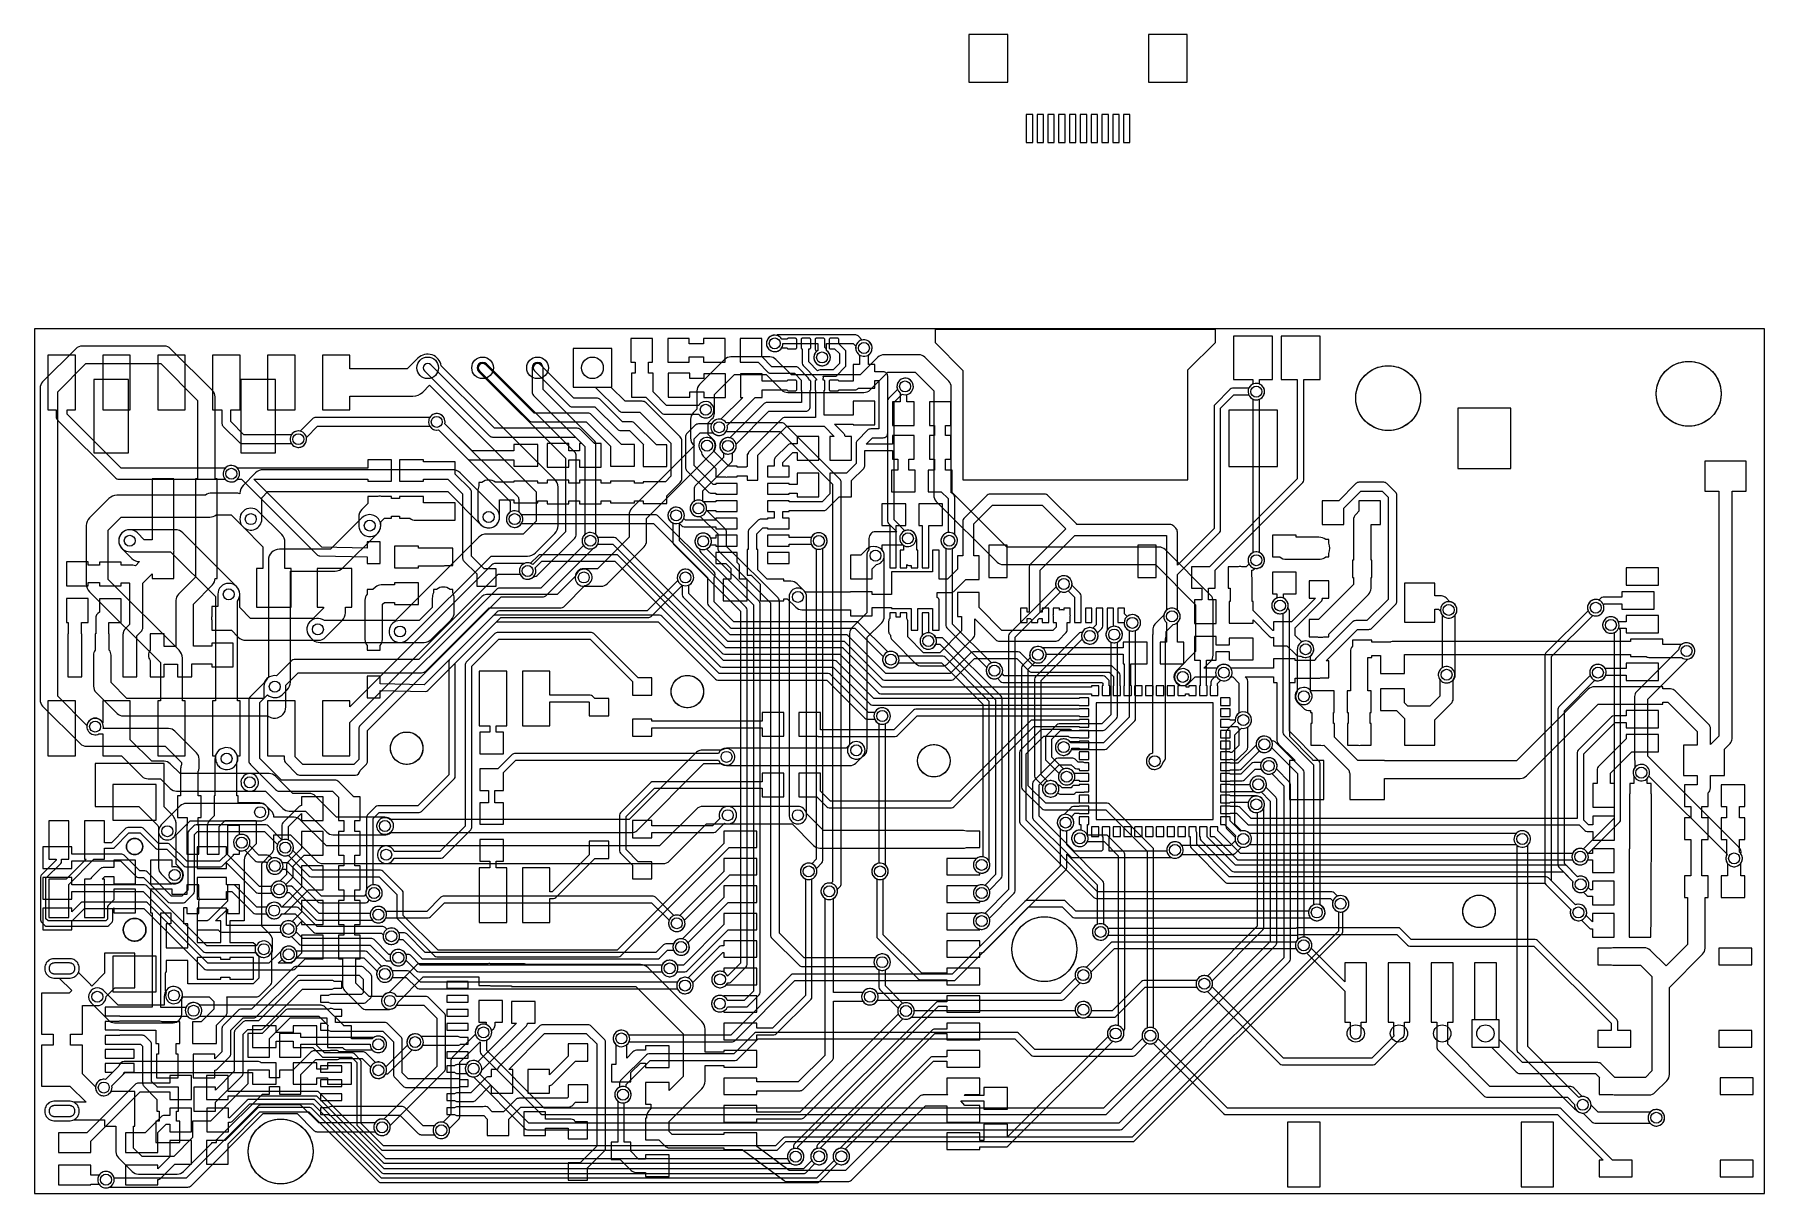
# Model space of a CAD drawing. Header units: millimetres. Extents: x 0 to 80, y 0 to 53.6.
import ezdxf

# ---------------------------------------------------------------- set-up
doc = ezdxf.new("R2010")
doc.units = ezdxf.units.MM

msp = doc.modelspace()

# ---------------------------------------------------------------- linework, layer by layer
at = {"layer": '16_copper'}
for points in [[(34.42, 39.732, 0.144416), (34.304, 39.704), (34.255, 39.711, 1), (34.205, 38.949), (34.255, 38.949, 0.392746), (34.611, 39.327), (36.217, 39.327), (36.217, 39.003, 0.949345), (36.589, 38.338), (36.632, 38.363, 0.543214), (36.623, 39.003), (36.623, 39.327), (37.856, 39.327), (37.982, 39.2, 0.949342), (38.716, 38.993), (38.728, 39.042, 0.543212), (38.27, 39.488), (38.084, 39.674, 0.198912), (37.94, 39.733), (34.43, 39.733)], [(9.174, 32.926, 1), (9.026, 33.674), (8.977, 33.662, 0.129537), (8.815, 33.554), (4.005, 33.554), (1.504, 36.055), (1.504, 36.25), (1.885, 36.25), (1.885, 38.79), (0.615, 38.79), (0.615, 36.25), (0.996, 36.25), (0.996, 35.95, 0.198912), (1.07, 35.77), (3.72, 33.12, 0.198912), (3.9, 33.046), (8.815, 33.046), (8.848, 33.013), (8.888, 32.983), (8.931, 32.958), (8.977, 32.938), (9.026, 32.926), (9.075, 32.919), (9.125, 32.919)], [(12.274, 34.526, 1), (12.126, 35.274), (12.077, 35.262, 0.172036), (11.877, 35.103), (9.684, 35.103), (9.073, 35.714), (9.073, 36.25), (9.505, 36.25), (9.505, 38.79), (8.235, 38.79), (8.235, 36.25), (8.667, 36.25), (8.667, 35.63, 0.198912), (8.726, 35.486), (9.456, 34.756, 0.198912), (9.6, 34.697), (11.877, 34.697), (11.883, 34.688), (11.913, 34.648), (11.948, 34.613), (11.988, 34.583), (12.031, 34.558), (12.077, 34.538), (12.126, 34.526), (12.175, 34.519), (12.225, 34.519)], [(14.84, 19.349, 0.328767), (15.051, 19.564), (15.344, 19.856, 0.198912), (15.403, 20), (15.403, 21.416), (21.584, 27.597), (23.5, 27.597, 0.198912), (23.644, 27.656), (25.828, 29.841), (25.869, 29.858), (25.912, 29.883, 0.490563), (25.954, 30.485), (25.954, 34.66, 0.198912), (25.88, 34.84), (23.514, 37.205), (23.514, 38.2, 1), (23.006, 38.2), (23.006, 37.1, 0.198912), (23.08, 36.92), (25.446, 34.555), (25.446, 30.485, 0.383595), (25.39, 29.978), (23.416, 28.003), (21.5, 28.003, 0.198912), (21.356, 27.944), (15.056, 21.644, 0.198912), (14.997, 21.5), (14.997, 20.084), (14.767, 19.854), (12.405, 19.854), (12.054, 20.205), (12.054, 21.13, 0.064226), (12.045, 21.194), (12.045, 22.79), (10.775, 22.79), (10.775, 20.25), (11.546, 20.25), (11.546, 20.1, 0.198912), (11.62, 19.92), (12.12, 19.42, 0.198912), (12.3, 19.346), (14.8, 19.346)], [(16.921, 25.493, 0.187977), (17.259, 25.641), (21.11, 29.492), (22.8, 29.492, 0.198912), (23.159, 29.641), (24.059, 30.541, 0.198912), (24.208, 30.9), (24.208, 32.68, 0.198912), (24.059, 33.039), (18.808, 38.291, 0.61751), (17.731, 38.649), (17.237, 38.155), (14.585, 38.155), (14.585, 38.79), (13.315, 38.79), (13.315, 36.25), (14.585, 36.25), (14.585, 36.885), (17.5, 36.885, 0.198912), (17.949, 37.071), (18.27, 37.392), (23.192, 32.47), (23.192, 31.11), (22.59, 30.508), (20.9, 30.508, 0.198912), (20.541, 30.359), (16.69, 26.508), (13.401, 26.508, 0.928123), (12.741, 25.741), (12.841, 25.641), (12.857, 25.627), (12.872, 25.612, 0.177078), (13.2, 25.492), (16.9, 25.492)], [(21.311, 29.152, 0.179039), (21.15, 29.08), (14.585, 22.514), (14.585, 22.79), (13.315, 22.79), (13.315, 20.25), (14.585, 20.25), (14.585, 21.796), (21.435, 28.646), (22.451, 28.646, 0.50632), (23.052, 28.513), (23.085, 28.546, 0.214478), (23.28, 28.62), (24.98, 30.32, 0.198912), (25.054, 30.5), (25.054, 34.12, 0.198912), (24.98, 34.3), (20.9, 38.38, 1), (20.54, 38.02), (24.546, 34.015), (24.546, 30.605), (23.038, 29.097, 0.187335), (22.775, 29.181), (22.726, 29.174, 0.063231), (22.659, 29.154), (21.33, 29.154)], [(32.368, 37.894), (33.832, 37.894), (34.548, 37.178, 0.198912), (34.835, 37.059), (38.354, 37.059, 0.198912), (38.641, 37.178), (39.457, 37.994), (40.722, 37.994), (41.584, 37.132), (41.584, 32.31, 0.198912), (41.703, 32.023), (44.513, 29.213, 0.198912), (44.8, 29.094), (51.832, 29.094), (53.694, 27.232), (53.694, 25.068), (52.813, 24.187, 1), (53.387, 23.613), (53.672, 23.897), (54.677, 23.897, 0.949345), (55.342, 24.269), (55.317, 24.312, 0.543214), (54.677, 24.303), (54.078, 24.303), (54.387, 24.613, 0.198912), (54.506, 24.9), (54.506, 27.4, 0.198912), (54.387, 27.687), (52.287, 29.787, 0.198912), (52, 29.906), (44.968, 29.906), (42.396, 32.478), (42.396, 37.3, 0.198912), (42.277, 37.587), (41.177, 38.687, 0.198912), (40.89, 38.806), (39.289, 38.806, 0.198912), (39.002, 38.687), (38.186, 37.871), (35.003, 37.871), (34.287, 38.587, 0.198912), (34, 38.706), (32.2, 38.706, 0.198912), (31.913, 38.587), (30.753, 37.427, 0.198912), (30.634, 37.14), (30.634, 36.291), (30.458, 36.116, 0.198912), (30.339, 35.829), (30.339, 34.954, 0.259223), (30.525, 34.6), (27.613, 31.687, 0.198912), (27.494, 31.4), (27.494, 30.368), (26.032, 28.906), (25.4, 28.906, 0.920803), (25.333, 28.099), (25.4, 28.094), (26.2, 28.094, 0.198912), (26.487, 28.213), (28.187, 29.913, 0.198912), (28.306, 30.2), (28.306, 31.232), (31.387, 34.313, 0.414214), (31.387, 34.887), (31.152, 35.123), (31.152, 35.66), (31.327, 35.836, 0.188225), (31.446, 36.106), (31.446, 36.116), (31.446, 36.123), (31.446, 36.972)], [(38.05, 20.097, 0.124672), (38.236, 20.169), (38.287, 20.213, 0.287629), (38.506, 20.6), (38.506, 25.732), (39.177, 26.403, 0.198912), (39.296, 26.69), (39.296, 29.51, 0.182336), (39.195, 29.778), (39.195, 30.005), (40.161, 30.005, 0.962526), (40.642, 30.597), (40.602, 30.627, 0.245514), (40.251, 30.665), (39.752, 31.163), (39.752, 36.616), (40.12, 36.983, 0.958766), (40.428, 37.68), (40.382, 37.7, 0.638153), (39.904, 37.199), (39.492, 36.787, 0.198912), (39.448, 36.679), (39.448, 31.1, 0.198912), (39.492, 30.992), (39.87, 30.615), (38.89, 30.615, 0.414214), (38.585, 30.31), (38.585, 29.778, 0.182111), (38.484, 29.51), (38.484, 26.858), (37.813, 26.187, 0.198912), (37.694, 25.9), (37.694, 20.766), (37.679, 20.75), (37.651, 20.708), (37.628, 20.663), (37.61, 20.616), (37.599, 20.567), (37.594, 20.517), (37.595, 20.466), (37.602, 20.417), (37.616, 20.368), (37.635, 20.321), (37.66, 20.278), (37.69, 20.237), (37.725, 20.201), (37.764, 20.169), (37.807, 20.143), (37.852, 20.121), (37.9, 20.106), (37.95, 20.097), (38, 20.094)], [(56.574, 28.926, 0.734415), (56.652, 29.649), (56.652, 36.751, 0.958767), (56.377, 37.462), (56.331, 37.442, 0.63815), (56.348, 36.751), (56.348, 29.649), (56.331, 29.642), (56.288, 29.617), (56.248, 29.587), (56.213, 29.552), (56.183, 29.512), (56.158, 29.469), (56.138, 29.423), (56.126, 29.374), (56.119, 29.325), (56.119, 29.275), (56.126, 29.226), (56.138, 29.177), (56.158, 29.131), (56.183, 29.088), (56.213, 29.048), (56.248, 29.013), (56.288, 28.983), (56.331, 28.958), (56.377, 28.938), (56.426, 28.926), (56.475, 28.919), (56.525, 28.919)], [(22.274, 30.826, 0.67798), (22.403, 31.523), (22.403, 32.1, 0.198912), (22.344, 32.244), (18.972, 35.616, 0.949342), (18.238, 35.823), (18.226, 35.774, 0.543212), (18.684, 35.328), (21.997, 32.016), (21.997, 31.523), (21.988, 31.517), (21.948, 31.487), (21.913, 31.452), (21.883, 31.412), (21.858, 31.369), (21.838, 31.323), (21.826, 31.274), (21.819, 31.225), (21.819, 31.175), (21.826, 31.126), (21.838, 31.077), (21.858, 31.031), (21.883, 30.988), (21.913, 30.948), (21.948, 30.913), (21.988, 30.883), (22.031, 30.858), (22.077, 30.838), (22.126, 30.826), (22.175, 30.819), (22.225, 30.819)], [(36.824, 13.606, 0.422138), (37.122, 14.064), (37.244, 14.186, 0.198912), (37.303, 14.33), (37.303, 32.9, 0.198912), (37.244, 33.044), (34.694, 35.594, 0.198912), (34.55, 35.653), (31.983, 35.653, 0.949345), (31.318, 35.281), (31.343, 35.238, 0.543214), (31.983, 35.247), (34.466, 35.247), (36.897, 32.816), (36.897, 14.414), (36.834, 14.352), (36.824, 14.354), (36.775, 14.361), (36.725, 14.361), (36.676, 14.354), (36.627, 14.342), (36.581, 14.322), (36.538, 14.297), (36.498, 14.267), (36.463, 14.232), (36.433, 14.192), (36.408, 14.149), (36.388, 14.103), (36.376, 14.054), (36.369, 14.005), (36.369, 13.955), (36.376, 13.906), (36.388, 13.857), (36.408, 13.811), (36.433, 13.768), (36.463, 13.728), (36.498, 13.693), (36.538, 13.663), (36.581, 13.638), (36.627, 13.618), (36.676, 13.606), (36.725, 13.599), (36.775, 13.599)], [(39.274, 10.326, 1), (39.126, 11.074), (39.077, 11.062, 0.172036), (38.877, 10.903), (35.584, 10.903), (34.443, 12.044), (34.443, 27.41, 0.198912), (34.384, 27.554), (32.003, 29.934), (32.003, 30.6, 0.198912), (31.944, 30.744), (31.072, 31.616, 0.318137), (30.903, 32.023), (30.903, 32.516), (32.214, 33.826, 0.198912), (32.273, 33.97), (32.273, 34.267, 0.949345), (31.901, 34.932), (31.858, 34.907, 0.543214), (31.867, 34.267), (31.867, 34.054), (30.556, 32.744, 0.198912), (30.497, 32.6), (30.497, 32.023, 0.843506), (30.784, 31.328), (31.597, 30.516), (31.597, 29.85, 0.198912), (31.656, 29.706), (34.037, 27.326), (34.037, 11.96, 0.198912), (34.096, 11.816), (35.356, 10.556, 0.198912), (35.5, 10.497), (38.877, 10.497), (38.883, 10.488), (38.913, 10.448), (38.948, 10.413), (38.988, 10.383), (39.031, 10.358), (39.077, 10.338), (39.126, 10.326), (39.175, 10.319), (39.225, 10.319)], [(6.965, 22.79), (6.838, 22.79), (6.838, 24.77, 0.198912), (6.689, 25.129), (3.408, 28.41), (3.408, 30.69), (4.01, 31.292), (8.1, 31.292, 0.16091), (8.403, 31.392), (9.09, 31.392), (9.641, 30.841, 0.668179), (10.508, 31.2), (10.508, 32.19), (10.789, 32.471), (19.111, 32.471), (20.641, 30.941, 1), (21.359, 31.659), (19.681, 33.338, 0.198912), (19.321, 33.487), (10.579, 33.487, 0.198912), (10.219, 33.338), (9.641, 32.759, 0.198912), (9.492, 32.4), (9.492, 32.37, 0.097293), (9.3, 32.408), (8.2, 32.408, 0.16091), (7.897, 32.308), (3.8, 32.308, 0.198912), (3.441, 32.159), (2.541, 31.259, 0.198912), (2.392, 30.9), (2.392, 28.2, 0.198912), (2.541, 27.841), (5.822, 24.56), (5.822, 22.79), (5.695, 22.79), (5.695, 20.25), (6.965, 20.25)], [(16.144, 2.686, 0.422138), (16.442, 3.144), (18.944, 5.646, 0.198912), (19.003, 5.79), (19.003, 8.2, 0.198912), (18.944, 8.344), (18.234, 9.054, 0.198912), (18.09, 9.113), (16.753, 9.113, 0.550402), (16.108, 9.115), (15.476, 9.115), (14.855, 9.736), (14.855, 10.85), (15.05, 10.85), (15.05, 11.95), (14.804, 11.95), (14.804, 12.45), (15.05, 12.45), (15.05, 13.55), (14.804, 13.55), (14.804, 14.05), (15.05, 14.05), (15.05, 15.15), (14.804, 15.15), (14.804, 15.65), (15.05, 15.65), (15.05, 16.75), (14.804, 16.75), (14.804, 17.25), (15.05, 17.25), (15.05, 18.35), (14.755, 18.35, 0.038371), (14.73, 18.38), (14.065, 19.045, 0.198912), (13.885, 19.119), (11.426, 19.119), (10.414, 20.131), (10.414, 22.715), (10.771, 23.072, 0.398286), (11.469, 23.091), (11.679, 23.301, 0.198912), (11.828, 23.66), (11.828, 28.792), (13.9, 28.792, 0.198912), (14.259, 28.941), (15.859, 30.541, 1), (15.141, 31.259), (13.69, 29.808), (11.32, 29.808, 0.414214), (10.812, 29.3), (10.812, 23.87, 0.153455), (10.61, 23.63), (9.98, 23, 0.198912), (9.906, 22.82), (9.906, 20.026, 0.198912), (9.98, 19.847), (11.142, 18.685, 0.198912), (11.321, 18.611), (13.78, 18.611), (14.05, 18.341), (14.05, 17.25), (14.296, 17.25), (14.296, 16.75), (14.05, 16.75), (14.05, 15.65), (14.296, 15.65), (14.296, 15.15), (14.05, 15.15), (14.05, 14.05), (14.296, 14.05), (14.296, 13.55), (14.05, 13.55), (14.05, 12.45), (14.296, 12.45), (14.296, 11.95), (14.05, 11.95), (14.05, 10.85), (14.245, 10.85), (14.245, 9.61, 0.198912), (14.334, 9.394), (15.134, 8.594, 0.198912), (15.35, 8.505), (16.33, 8.505, 0.142517), (16.504, 8.536), (16.553, 8.548, 0.172036), (16.753, 8.707), (18.006, 8.707), (18.597, 8.116), (18.597, 5.874), (16.154, 3.432), (16.144, 3.434), (16.095, 3.441), (16.045, 3.441), (15.996, 3.434), (15.947, 3.422), (15.901, 3.402), (15.858, 3.377), (15.818, 3.347), (15.783, 3.312), (15.753, 3.272), (15.728, 3.229), (15.708, 3.183), (15.696, 3.134), (15.689, 3.085), (15.689, 3.035), (15.696, 2.986), (15.708, 2.937), (15.728, 2.891), (15.753, 2.848), (15.783, 2.808), (15.818, 2.773), (15.858, 2.743), (15.901, 2.718), (15.947, 2.698), (15.996, 2.686), (16.045, 2.679), (16.095, 2.679)], [(31.774, 9.526, 0.233167), (32.042, 9.731), (32.049, 9.748, 0.299673), (32.218, 9.792), (32.908, 10.482, 0.198912), (32.952, 10.59), (32.952, 27, 0.198912), (32.908, 27.108), (29.822, 30.193), (29.822, 31.021, 0.958767), (29.547, 31.732), (29.501, 31.712, 0.63815), (29.518, 31.021), (29.518, 30.13, 0.198912), (29.562, 30.022), (32.648, 26.937), (32.648, 10.653), (32.049, 10.054), (32.042, 10.069), (32.017, 10.112), (31.987, 10.152), (31.952, 10.187), (31.912, 10.217), (31.869, 10.242), (31.823, 10.262), (31.774, 10.274), (31.725, 10.281), (31.675, 10.281), (31.626, 10.274), (31.577, 10.262), (31.531, 10.242), (31.488, 10.217), (31.448, 10.187), (31.413, 10.152), (31.383, 10.112), (31.358, 10.069), (31.338, 10.023), (31.326, 9.974), (31.319, 9.925), (31.319, 9.875), (31.326, 9.826), (31.338, 9.777), (31.358, 9.731), (31.383, 9.688), (31.413, 9.648), (31.448, 9.613), (31.488, 9.583), (31.531, 9.558), (31.577, 9.538), (31.626, 9.526), (31.675, 9.519), (31.725, 9.519)], [(8.927, 19.614, 0.461079), (9.388, 20.25), (9.505, 20.25), (9.505, 22.79), (9.378, 22.79), (9.378, 27.404, 0.380888), (9.339, 28.079), (6.859, 30.559, 0.198912), (6.5, 30.708), (4.4, 30.708, 0.929363), (4.326, 29.697), (4.4, 29.692), (6.29, 29.692), (8.362, 27.619, 0.004558), (8.362, 27.61), (8.362, 22.79), (8.235, 22.79), (8.235, 20.25), (8.372, 20.25), (8.372, 20.12), (8.375, 20.064), (8.384, 20.008), (8.4, 19.954), (8.421, 19.902), (8.448, 19.852), (8.48, 19.806), (8.518, 19.764), (8.559, 19.726), (8.605, 19.693), (8.654, 19.665), (8.706, 19.643), (8.759, 19.627), (8.815, 19.616), (8.871, 19.612)], [(31.764, 8.406, 0.245515), (32.039, 8.628), (32.88, 8.628, 0.198912), (32.988, 8.672), (33.508, 9.192, 0.198912), (33.552, 9.3), (33.552, 27.29, 0.198912), (33.508, 27.398), (31.081, 29.824), (31.089, 29.828, 1), (30.751, 30.512), (30.708, 30.487, 0.577349), (30.751, 29.828), (30.768, 29.821, 0.283974), (30.812, 29.662), (33.248, 27.227), (33.248, 9.363), (32.817, 8.932), (32.039, 8.932), (32.032, 8.949), (32.007, 8.992), (31.977, 9.032), (31.942, 9.067), (31.902, 9.097), (31.859, 9.122), (31.813, 9.142), (31.764, 9.154), (31.715, 9.161), (31.665, 9.161), (31.616, 9.154), (31.567, 9.142), (31.521, 9.122), (31.478, 9.097), (31.438, 9.067), (31.403, 9.032), (31.373, 8.992), (31.348, 8.949), (31.328, 8.903), (31.316, 8.854), (31.309, 8.805), (31.309, 8.755), (31.316, 8.706), (31.328, 8.657), (31.348, 8.611), (31.373, 8.568), (31.403, 8.528), (31.438, 8.493), (31.478, 8.463), (31.521, 8.438), (31.567, 8.418), (31.616, 8.406), (31.665, 8.399), (31.715, 8.399)], [(35.874, 14.526, 0.467246), (36.155, 15.039), (36.408, 15.292, 0.198912), (36.452, 15.4), (36.452, 29.855, 0.979755), (36.101, 30.532), (36.058, 30.507, 0.622151), (36.148, 29.828), (36.148, 15.463), (35.939, 15.255), (35.923, 15.262), (35.874, 15.274), (35.825, 15.281), (35.775, 15.281), (35.726, 15.274), (35.677, 15.262), (35.631, 15.242), (35.588, 15.217), (35.548, 15.187), (35.513, 15.152), (35.483, 15.112), (35.458, 15.069), (35.438, 15.023), (35.426, 14.974), (35.419, 14.925), (35.419, 14.875), (35.426, 14.826), (35.438, 14.777), (35.458, 14.731), (35.483, 14.688), (35.513, 14.648), (35.548, 14.613), (35.588, 14.583), (35.631, 14.558), (35.677, 14.538), (35.726, 14.526), (35.775, 14.519), (35.825, 14.519)], [(44.464, 23.816, 1), (44.316, 24.564), (44.267, 24.552), (44.251, 24.545), (42.452, 26.343), (42.452, 29.851, 0.958767), (42.177, 30.562), (42.131, 30.542, 0.63815), (42.148, 29.851), (42.148, 26.28, 0.198912), (42.192, 26.172), (44.035, 24.329), (44.028, 24.313), (44.016, 24.264), (44.009, 24.215), (44.009, 24.165), (44.016, 24.116), (44.028, 24.067), (44.048, 24.021), (44.073, 23.978), (44.103, 23.938), (44.138, 23.903), (44.178, 23.873), (44.221, 23.848), (44.267, 23.828), (44.316, 23.816), (44.365, 23.809), (44.415, 23.809)], [(15.774, 13.526, 0.965074), (15.652, 14.278), (15.652, 17.342), (15.938, 17.628), (17.78, 17.628, 0.198912), (17.888, 17.672), (19.412, 19.196, 0.198912), (19.456, 19.304), (19.456, 24.541), (21.563, 26.648), (28.4, 26.648, 0.198912), (28.508, 26.692), (29.961, 28.145, 0.958766), (30.269, 28.842), (30.223, 28.862, 0.638153), (29.745, 28.361), (28.337, 26.952), (21.5, 26.952, 0.198912), (21.392, 26.908), (19.196, 24.712, 0.198912), (19.152, 24.604), (19.152, 19.367), (17.717, 17.932), (15.875, 17.932, 0.198912), (15.767, 17.888), (15.392, 17.513, 0.198912), (15.348, 17.405), (15.348, 14.1, 0.068716), (15.353, 14.059), (15.338, 14.023), (15.326, 13.974), (15.319, 13.925), (15.319, 13.875), (15.326, 13.826), (15.338, 13.777), (15.358, 13.731), (15.383, 13.688), (15.413, 13.648), (15.448, 13.613), (15.488, 13.583), (15.531, 13.558), (15.577, 13.538), (15.626, 13.526), (15.675, 13.519), (15.725, 13.519)], [(35.367, 17.099, 0.366487), (35.706, 17.5), (35.706, 27.6, 1), (34.894, 27.6), (34.894, 17.5), (34.897, 17.45), (34.906, 17.4), (34.921, 17.352), (34.943, 17.307), (34.969, 17.264), (35.001, 17.225), (35.037, 17.19), (35.078, 17.16), (35.122, 17.135), (35.168, 17.116), (35.217, 17.102), (35.267, 17.095), (35.317, 17.094)], [(43.874, 12.226, 0.467246), (44.155, 12.739), (45.308, 13.892, 0.198912), (45.352, 14), (45.352, 25.737), (47.461, 27.845, 0.958766), (47.769, 28.542), (47.723, 28.562, 0.638153), (47.245, 28.061), (45.092, 25.908, 0.198912), (45.048, 25.8), (45.048, 14.063), (43.939, 12.955), (43.923, 12.962), (43.874, 12.974), (43.825, 12.981), (43.775, 12.981), (43.726, 12.974), (43.677, 12.962), (43.631, 12.942), (43.588, 12.917), (43.548, 12.887), (43.513, 12.852), (43.483, 12.812), (43.458, 12.769), (43.438, 12.723), (43.426, 12.674), (43.419, 12.625), (43.419, 12.575), (43.426, 12.526), (43.438, 12.477), (43.458, 12.431), (43.483, 12.388), (43.513, 12.348), (43.548, 12.313), (43.588, 12.283), (43.631, 12.258), (43.677, 12.238), (43.726, 12.226), (43.775, 12.219), (43.825, 12.219)], [(59.374, 12.626, 0.734415), (59.452, 13.349), (59.452, 19.9, 0.198912), (59.408, 20.008), (58.032, 21.383), (58.032, 26.92, 0.280102), (57.962, 27.077), (57.974, 27.126, 1), (57.226, 27.274), (57.219, 27.225, 0.493144), (57.674, 26.826), (57.723, 26.838), (57.728, 26.84), (57.728, 21.32, 0.198912), (57.772, 21.212), (59.148, 19.837), (59.148, 13.349), (59.131, 13.342), (59.088, 13.317), (59.048, 13.287), (59.013, 13.252), (58.983, 13.212), (58.958, 13.169), (58.938, 13.123), (58.926, 13.074), (58.919, 13.025), (58.919, 12.975), (58.926, 12.926), (58.938, 12.877), (58.958, 12.831), (58.983, 12.788), (59.013, 12.748), (59.048, 12.713), (59.088, 12.683), (59.131, 12.658), (59.177, 12.638), (59.226, 12.626), (59.275, 12.619), (59.325, 12.619)], [(65.374, 23.626, 0.098492), (65.512, 23.683), (65.552, 23.713, 0.277973), (65.705, 24), (65.705, 26.771, 0.962526), (65.113, 27.252), (65.083, 27.212, 0.318296), (65.095, 26.771), (65.095, 24.322), (65.088, 24.317), (65.048, 24.287), (65.013, 24.252), (64.983, 24.212), (64.958, 24.169), (64.938, 24.123), (64.926, 24.074), (64.919, 24.025), (64.919, 23.975), (64.926, 23.926), (64.938, 23.877), (64.958, 23.831), (64.983, 23.788), (65.013, 23.748), (65.048, 23.713), (65.088, 23.683), (65.131, 23.658), (65.177, 23.638), (65.226, 23.626), (65.275, 23.619), (65.325, 23.619)], [(71.474, 12.626, 1), (71.326, 13.374), (71.277, 13.362), (71.261, 13.355), (70.152, 14.463), (70.152, 24.837), (72.061, 26.745, 0.958766), (72.369, 27.442), (72.323, 27.462, 0.638153), (71.845, 26.961), (69.892, 25.008, 0.198912), (69.848, 24.9), (69.848, 14.4, 0.198912), (69.892, 14.292), (71.045, 13.139), (71.038, 13.123), (71.026, 13.074), (71.019, 13.025), (71.019, 12.975), (71.026, 12.926), (71.038, 12.877), (71.058, 12.831), (71.083, 12.788), (71.113, 12.748), (71.148, 12.713), (71.188, 12.683), (71.231, 12.658), (71.277, 12.638), (71.326, 12.626), (71.375, 12.619), (71.425, 12.619)], [(47.664, 20.276, 0.282783), (47.957, 20.548), (49.5, 20.548, 0.198912), (49.608, 20.592), (50.878, 21.862, 0.198912), (50.922, 21.97), (50.922, 26.051, 0.958767), (50.647, 26.762), (50.601, 26.742, 0.63815), (50.618, 26.051), (50.618, 22.033), (49.437, 20.852), (47.913, 20.852), (47.907, 20.862), (47.877, 20.902), (47.842, 20.937), (47.802, 20.967), (47.759, 20.992), (47.713, 21.012), (47.664, 21.024), (47.615, 21.031), (47.565, 21.031), (47.516, 21.024), (47.467, 21.012), (47.421, 20.992), (47.378, 20.967), (47.338, 20.937), (47.303, 20.902), (47.273, 20.862), (47.248, 20.819), (47.228, 20.773), (47.216, 20.724), (47.209, 20.675), (47.209, 20.625), (47.216, 20.576), (47.228, 20.527), (47.248, 20.481), (47.273, 20.438), (47.303, 20.398), (47.338, 20.363), (47.378, 20.333), (47.421, 20.308), (47.467, 20.288), (47.516, 20.276), (47.565, 20.269), (47.615, 20.269)], [(51.874, 19.626, 0.26795), (52.162, 19.877), (52.174, 19.926, 0.256558), (52.305, 20.2), (52.305, 25.657, 0.105798), (52.332, 25.781), (52.332, 26), (52.654, 26.323, 0.962529), (52.575, 27.081), (52.526, 27.074, 0.318299), (52.223, 26.754), (51.811, 26.342, 0.198912), (51.722, 26.127), (51.722, 25.879, 0.075269), (51.697, 25.785), (51.696, 25.776, 0.017317), (51.695, 25.755), (51.695, 20.366), (51.677, 20.362), (51.631, 20.342), (51.588, 20.317), (51.548, 20.287), (51.513, 20.252), (51.483, 20.212), (51.458, 20.169), (51.438, 20.123), (51.426, 20.074), (51.419, 20.025), (51.419, 19.975), (51.426, 19.926), (51.438, 19.877), (51.458, 19.831), (51.483, 19.788), (51.513, 19.748), (51.548, 19.713), (51.588, 19.683), (51.631, 19.658), (51.677, 19.638), (51.726, 19.626), (51.775, 19.619), (51.825, 19.619)], [(71.554, 15.206, 0.467246), (71.835, 15.719), (73.308, 17.192, 0.198912), (73.352, 17.3), (73.352, 26, 0.321076), (73.255, 26.161), (73.262, 26.177, 1), (72.538, 26.423), (72.526, 26.374, 0.577349), (73.023, 25.938), (73.039, 25.945), (73.048, 25.937), (73.048, 17.363), (71.619, 15.935), (71.603, 15.942), (71.554, 15.954), (71.505, 15.961), (71.455, 15.961), (71.406, 15.954), (71.357, 15.942), (71.311, 15.922), (71.268, 15.897), (71.228, 15.867), (71.193, 15.832), (71.163, 15.792), (71.138, 15.749), (71.118, 15.703), (71.106, 15.654), (71.099, 15.605), (71.099, 15.555), (71.106, 15.506), (71.118, 15.457), (71.138, 15.411), (71.163, 15.368), (71.193, 15.328), (71.228, 15.293), (71.268, 15.263), (71.311, 15.238), (71.357, 15.218), (71.406, 15.206), (71.455, 15.199), (71.505, 15.199)], [(43.874, 13.526, 0.467246), (44.155, 14.039), (44.698, 14.582, 0.198912), (44.742, 14.69), (44.742, 22.9, 0.198912), (44.698, 23.008), (42.038, 25.668, 0.198912), (41.93, 25.712), (41.679, 25.712, 0.958767), (40.968, 25.437), (40.988, 25.391, 0.63815), (41.679, 25.408), (41.867, 25.408), (44.438, 22.837), (44.438, 14.753), (43.939, 14.255), (43.923, 14.262), (43.874, 14.274), (43.825, 14.281), (43.775, 14.281), (43.726, 14.274), (43.677, 14.262), (43.631, 14.242), (43.588, 14.217), (43.548, 14.187), (43.513, 14.152), (43.483, 14.112), (43.458, 14.069), (43.438, 14.023), (43.426, 13.974), (43.419, 13.925), (43.419, 13.875), (43.426, 13.826), (43.438, 13.777), (43.458, 13.731), (43.483, 13.688), (43.513, 13.648), (43.548, 13.613), (43.588, 13.583), (43.631, 13.558), (43.677, 13.538), (43.726, 13.526), (43.775, 13.519), (43.825, 13.519)], [(47.064, 18.346, 1), (46.916, 19.094), (46.867, 19.082), (46.851, 19.075), (46.552, 19.373), (46.552, 23.737), (48.454, 25.639), (48.458, 25.631, 1), (49.142, 25.969), (49.117, 26.012, 0.577349), (48.458, 25.969), (48.451, 25.952, 0.283974), (48.292, 25.908), (46.292, 23.908, 0.198912), (46.248, 23.8), (46.248, 19.31, 0.198912), (46.292, 19.202), (46.635, 18.859), (46.628, 18.843), (46.616, 18.794), (46.609, 18.745), (46.609, 18.695), (46.616, 18.646), (46.628, 18.597), (46.648, 18.551), (46.673, 18.508), (46.703, 18.468), (46.738, 18.433), (46.778, 18.403), (46.821, 18.378), (46.867, 18.358), (46.916, 18.346), (46.965, 18.339), (47.015, 18.339)], [(47.804, 18.906, 1), (47.656, 19.654), (47.607, 19.642), (47.598, 19.638), (47.052, 20.184), (47.052, 21.02), (47.45, 21.418), (49.413, 21.418, 0.198912), (49.521, 21.463), (50.038, 21.979, 0.198912), (50.082, 22.087), (50.082, 25.511, 0.958767), (49.807, 26.222), (49.761, 26.202, 0.63815), (49.778, 25.511), (49.778, 22.15), (49.35, 21.723), (47.386, 21.723, 0.198912), (47.279, 21.678), (46.792, 21.191, 0.198912), (46.747, 21.084), (46.747, 20.12, 0.198912), (46.792, 20.013), (47.378, 19.426), (47.368, 19.403), (47.356, 19.354), (47.349, 19.305), (47.349, 19.255), (47.356, 19.206), (47.368, 19.157), (47.388, 19.111), (47.413, 19.068), (47.443, 19.028), (47.478, 18.993), (47.518, 18.963), (47.561, 18.938), (47.607, 18.918), (47.656, 18.906), (47.705, 18.899), (47.755, 18.899)], [(27.284, 4.196, 0.734415), (27.362, 4.919), (27.362, 5.047), (28.463, 6.148), (32.4, 6.148, 0.198912), (32.508, 6.192), (33.463, 7.148), (45.337, 7.148), (46.092, 6.392, 0.198912), (46.2, 6.348), (50.8, 6.348, 0.198912), (50.908, 6.392), (51.461, 6.945, 0.981434), (51.752, 7.649), (51.752, 15.9, 0.198912), (51.708, 16.008), (49.708, 18.008, 0.198912), (49.6, 18.052), (46.763, 18.052), (45.952, 18.863), (45.952, 24.262), (46.261, 24.571, 0.958766), (46.569, 25.268), (46.523, 25.287, 0.638153), (46.045, 24.786), (45.692, 24.433, 0.198912), (45.648, 24.325), (45.648, 18.8, 0.198912), (45.692, 18.692), (46.592, 17.792, 0.198912), (46.7, 17.748), (49.537, 17.748), (51.448, 15.837), (51.448, 7.649, 0.403278), (51.245, 7.161), (50.737, 6.652), (46.263, 6.652), (45.508, 7.408, 0.198912), (45.4, 7.452), (33.4, 7.452, 0.198912), (33.292, 7.408), (32.337, 6.452), (28.4, 6.452, 0.198912), (28.292, 6.408), (27.102, 5.218, 0.198912), (27.058, 5.11), (27.058, 4.919), (27.041, 4.912), (26.998, 4.887), (26.958, 4.857), (26.923, 4.822), (26.893, 4.782), (26.868, 4.739), (26.848, 4.693), (26.836, 4.644), (26.829, 4.595), (26.829, 4.545), (26.836, 4.496), (26.848, 4.447), (26.868, 4.401), (26.893, 4.358), (26.923, 4.318), (26.958, 4.283), (26.998, 4.253), (27.041, 4.228), (27.087, 4.208), (27.136, 4.196), (27.185, 4.189), (27.235, 4.189)], [(43.874, 14.826, 0.453096), (44.162, 15.323), (44.146, 15.359, 0.067899), (44.152, 15.4), (44.152, 22.7, 0.198912), (44.108, 22.808), (42.108, 24.808, 0.198912), (42, 24.852), (39.949, 24.852, 0.958767), (39.238, 24.577), (39.258, 24.531, 0.63815), (39.949, 24.548), (41.937, 24.548), (43.848, 22.637), (43.848, 15.578), (43.825, 15.581), (43.775, 15.581), (43.726, 15.574), (43.677, 15.562), (43.631, 15.542), (43.588, 15.517), (43.548, 15.487), (43.513, 15.452), (43.483, 15.412), (43.458, 15.369), (43.438, 15.323), (43.426, 15.274), (43.419, 15.225), (43.419, 15.175), (43.426, 15.126), (43.438, 15.077), (43.458, 15.031), (43.483, 14.988), (43.513, 14.948), (43.548, 14.913), (43.588, 14.883), (43.631, 14.858), (43.677, 14.838), (43.726, 14.826), (43.775, 14.819), (43.825, 14.819)], [(58.774, 22.626, 0.55217), (59.005, 23.229), (59.005, 24.872, 0.979295), (58.568, 25.497), (58.528, 25.467, 0.165102), (58.406, 25.254), (58.399, 25.205, 0.084086), (58.395, 25.1), (58.395, 23.229), (58.383, 23.212), (58.358, 23.169), (58.338, 23.123), (58.326, 23.074), (58.319, 23.025), (58.319, 22.975), (58.326, 22.926), (58.338, 22.877), (58.358, 22.831), (58.383, 22.788), (58.413, 22.748), (58.448, 22.713), (58.488, 22.683), (58.531, 22.658), (58.577, 22.638), (58.626, 22.626), (58.675, 22.619), (58.725, 22.619)], [(78.674, 15.126, 0.493148), (78.942, 15.669), (78.917, 15.712, 0.270158), (78.816, 16.016), (74.605, 20.226), (74.605, 22.874), (76.454, 24.723, 0.962529), (76.375, 25.481), (76.326, 25.474, 0.318299), (76.023, 25.154), (74.084, 23.216, 0.198912), (73.995, 23), (73.995, 20.1, 0.060886), (74.005, 20.025), (74.005, 19.699, 0.962526), (74.597, 19.218), (74.627, 19.258, 0.040452), (74.657, 19.312), (78.273, 15.696), (78.258, 15.669), (78.238, 15.623), (78.226, 15.574), (78.219, 15.525), (78.219, 15.475), (78.226, 15.426), (78.238, 15.377), (78.258, 15.331), (78.283, 15.288), (78.313, 15.248), (78.348, 15.213), (78.388, 15.183), (78.431, 15.158), (78.477, 15.138), (78.526, 15.126), (78.575, 15.119), (78.625, 15.119)], [(71.574, 13.926, 1), (71.426, 14.674), (71.377, 14.662), (71.361, 14.655), (70.752, 15.263), (70.752, 22.337), (72.161, 23.745, 0.958766), (72.469, 24.442), (72.423, 24.462, 0.638153), (71.945, 23.961), (70.492, 22.508, 0.198912), (70.448, 22.4), (70.448, 15.2, 0.198912), (70.492, 15.092), (71.145, 14.439), (71.138, 14.423), (71.126, 14.374), (71.119, 14.325), (71.119, 14.275), (71.126, 14.226), (71.138, 14.177), (71.158, 14.131), (71.183, 14.088), (71.213, 14.048), (71.248, 14.013), (71.288, 13.983), (71.331, 13.958), (71.377, 13.938), (71.426, 13.926), (71.475, 13.919), (71.525, 13.919)], [(10, 18.617, 0.93983), (9.95, 19.426), (6.728, 19.426), (6.277, 19.877, 0.198912), (5.99, 19.996), (5.418, 19.996), (4.425, 20.99), (4.425, 22.79), (3.155, 22.79), (3.155, 21.774, 0.937739), (2.438, 21.477), (2.458, 21.431, 0.376372), (2.923, 21.238), (2.969, 21.258), (2.983, 21.266), (3.155, 21.266), (3.155, 20.25), (4.015, 20.25), (4.963, 19.303, 0.198912), (5.25, 19.184), (5.822, 19.184), (6.273, 18.733, 0.198912), (6.56, 18.614), (9.95, 18.614)], [(39.174, 14.526, 0.621008), (39.352, 15.186), (39.352, 21.74, 0.958767), (39.077, 22.451), (39.031, 22.432, 0.63815), (39.048, 21.74), (39.048, 15.277), (39.026, 15.274), (38.977, 15.262), (38.931, 15.242), (38.888, 15.217), (38.848, 15.187), (38.813, 15.152), (38.783, 15.112), (38.758, 15.069), (38.738, 15.023), (38.726, 14.974), (38.719, 14.925), (38.719, 14.875), (38.726, 14.826), (38.738, 14.777), (38.758, 14.731), (38.783, 14.688), (38.813, 14.648), (38.848, 14.613), (38.888, 14.583), (38.931, 14.558), (38.977, 14.538), (39.026, 14.526), (39.075, 14.519), (39.125, 14.519)], [(52.814, 15.516, 0.205934), (53.063, 15.687), (55.39, 15.687, 0.198912), (55.534, 15.746), (55.816, 16.028, 0.949342), (56.023, 16.762), (55.974, 16.774, 0.105304), (55.816, 16.772), (55.503, 17.084), (55.503, 21.216), (55.816, 21.528, 0.949342), (56.023, 22.262), (55.974, 22.274, 0.543212), (55.528, 21.816), (55.156, 21.444, 0.198912), (55.097, 21.3), (55.097, 17, 0.198912), (55.156, 16.856), (55.528, 16.484, 0.112129), (55.528, 16.316), (55.306, 16.093), (53.063, 16.093), (53.057, 16.102), (53.027, 16.142), (52.992, 16.177), (52.952, 16.207), (52.909, 16.232), (52.863, 16.252), (52.814, 16.264), (52.765, 16.271), (52.715, 16.271), (52.666, 16.264), (52.617, 16.252), (52.571, 16.232), (52.528, 16.207), (52.488, 16.177), (52.453, 16.142), (52.423, 16.102), (52.398, 16.059), (52.378, 16.013), (52.366, 15.964), (52.359, 15.915), (52.359, 15.865), (52.366, 15.816), (52.378, 15.767), (52.398, 15.721), (52.423, 15.678), (52.453, 15.638), (52.488, 15.603), (52.528, 15.573), (52.571, 15.548), (52.617, 15.528), (52.666, 15.516), (52.715, 15.509), (52.765, 15.509)], [(58.764, 11.106, 0.879957), (58.712, 11.861), (58.712, 19.49, 0.198912), (58.668, 19.598), (57.378, 20.888, 0.283974), (57.219, 20.932), (57.212, 20.949, 1), (56.528, 20.611), (56.553, 20.568, 0.577349), (57.212, 20.611), (57.216, 20.619), (58.408, 19.427), (58.408, 11.736), (58.403, 11.732), (58.373, 11.692), (58.348, 11.649), (58.328, 11.603), (58.316, 11.554), (58.309, 11.505), (58.309, 11.455), (58.316, 11.406), (58.328, 11.357), (58.348, 11.311), (58.373, 11.268), (58.403, 11.228), (58.438, 11.193), (58.478, 11.163), (58.521, 11.138), (58.567, 11.118), (58.616, 11.106), (58.665, 11.099), (58.715, 11.099)], [(16.274, 16.626, 0.112277), (16.429, 16.695), (27.63, 16.695, 0.198912), (27.846, 16.784), (30.956, 19.895), (31.771, 19.895, 0.962526), (32.252, 20.487), (32.212, 20.517, 0.318296), (31.771, 20.505), (30.83, 20.505, 0.198912), (30.614, 20.416), (27.504, 17.305), (16.429, 17.305), (16.412, 17.317), (16.369, 17.342), (16.323, 17.362), (16.274, 17.374), (16.225, 17.381), (16.175, 17.381), (16.126, 17.374), (16.077, 17.362), (16.031, 17.342), (15.988, 17.317), (15.948, 17.287), (15.913, 17.252), (15.883, 17.212), (15.858, 17.169), (15.838, 17.123), (15.826, 17.074), (15.819, 17.025), (15.819, 16.975), (15.826, 16.926), (15.838, 16.877), (15.858, 16.831), (15.883, 16.788), (15.913, 16.748), (15.948, 16.713), (15.988, 16.683), (16.031, 16.658), (16.077, 16.638), (16.126, 16.626), (16.175, 16.619), (16.225, 16.619)], [(50.206, 2.948, 0.189183), (50.308, 2.992), (58.04, 10.724, 0.198912), (58.084, 10.832), (58.084, 18.928, 0.198912), (58.04, 19.036), (57.435, 19.641, 0.958766), (56.738, 19.949), (56.718, 19.903, 0.638153), (57.219, 19.425), (57.78, 18.865), (57.78, 10.895), (50.137, 3.252), (22.863, 3.252), (20.591, 5.524, 0.990519), (20.013, 6.022), (19.983, 5.982, 0.595348), (20.295, 5.389), (22.692, 2.992, 0.198912), (22.8, 2.948), (50.2, 2.948)], [(18.884, 2.546, 0.422138), (19.182, 3.004), (19.604, 3.426, 0.198912), (19.663, 3.57), (19.663, 6.066), (20.608, 7.01), (20.608, 6.55, 0.198912), (20.652, 6.442), (23.402, 3.692, 0.198912), (23.51, 3.648), (49.5, 3.648, 0.198912), (49.608, 3.692), (57.408, 11.492, 0.198912), (57.452, 11.6), (57.452, 18.22, 0.198912), (57.408, 18.328), (56.945, 18.791, 0.958766), (56.248, 19.099), (56.228, 19.053, 0.638153), (56.729, 18.575), (57.148, 18.157), (57.148, 11.663), (49.437, 3.952), (23.573, 3.952), (20.912, 6.613), (20.912, 7.101, 0.958767), (20.637, 7.812), (20.591, 7.792, 0.346991), (20.388, 7.366), (19.316, 6.294, 0.198912), (19.257, 6.15), (19.257, 3.654), (18.894, 3.292), (18.884, 3.294), (18.835, 3.301), (18.785, 3.301), (18.736, 3.294), (18.687, 3.282), (18.641, 3.262), (18.598, 3.237), (18.558, 3.207), (18.523, 3.172), (18.493, 3.132), (18.468, 3.089), (18.448, 3.043), (18.436, 2.994), (18.429, 2.945), (18.429, 2.895), (18.436, 2.846), (18.448, 2.797), (18.468, 2.751), (18.493, 2.708), (18.523, 2.668), (18.558, 2.633), (18.598, 2.603), (18.641, 2.578), (18.687, 2.558), (18.736, 2.546), (18.785, 2.539), (18.835, 2.539)], [(6.881, 13.448, 0.189183), (6.983, 13.492), (7.353, 13.862, 0.198912), (7.398, 13.97), (7.398, 16.607), (7.539, 16.748), (10.627, 16.748), (11.235, 16.139, 0.958766), (11.932, 15.831), (11.952, 15.877, 0.389765), (11.742, 16.349), (11.742, 16.977), (12.35, 17.584), (12.35, 17.25), (13.35, 17.25), (13.35, 18.35), (12.35, 18.35), (12.35, 17.952, 0.198912), (12.242, 17.908), (11.482, 17.148, 0.198912), (11.438, 17.04), (11.438, 16.368), (10.798, 17.008, 0.198912), (10.69, 17.052), (7.476, 17.052, 0.198912), (7.368, 17.008), (7.138, 16.778, 0.198912), (7.093, 16.67), (7.093, 14.033), (6.812, 13.752), (6.332, 13.752), (5.208, 14.876, 0.198912), (5.1, 14.921), (4.864, 14.921), (4.138, 15.648, 0.198912), (4.03, 15.692), (1.725, 15.692), (1.725, 16.04), (0.375, 16.04), (0.375, 15.04), (1.725, 15.04), (1.725, 15.388), (3.967, 15.388), (4.694, 14.661, 0.198912), (4.801, 14.616), (5.037, 14.616), (6.161, 13.492, 0.198912), (6.269, 13.448), (6.876, 13.448)], [(6.511, 14.327, 0.638632), (6.764, 15.019), (6.546, 15.237), (6.546, 16.592), (7.188, 17.234), (10.43, 17.234, 1), (10.43, 18.046), (7.02, 18.046, 0.198912), (6.733, 17.927), (5.853, 17.047, 0.198912), (5.734, 16.76), (5.734, 15.069, 0.198912), (5.853, 14.782), (6.19, 14.445), (6.227, 14.411), (6.269, 14.383), (6.314, 14.36), (6.361, 14.342), (6.41, 14.331), (6.46, 14.326)], [(29.07, 15.264, 0.19886), (29.357, 15.383), (31.068, 17.094), (32.06, 17.094, 1), (32.06, 17.906), (30.9, 17.906, 0.198912), (30.613, 17.787), (28.902, 16.076), (16.26, 16.076, 0.920803), (16.193, 15.269), (16.26, 15.264), (29.07, 15.264)], [(54.174, 9.326, 0.467246), (54.455, 9.839), (56.808, 12.192, 0.198912), (56.852, 12.3), (56.852, 17.8, 0.068716), (56.847, 17.841), (56.862, 17.877, 1), (56.138, 18.123), (56.126, 18.074, 0.511872), (56.548, 17.622), (56.548, 12.363), (54.239, 10.055), (54.223, 10.062), (54.174, 10.074), (54.125, 10.081), (54.075, 10.081), (54.026, 10.074), (53.977, 10.062), (53.931, 10.042), (53.888, 10.017), (53.848, 9.987), (53.813, 9.952), (53.783, 9.912), (53.758, 9.869), (53.738, 9.823), (53.726, 9.774), (53.719, 9.725), (53.719, 9.675), (53.726, 9.626), (53.738, 9.577), (53.758, 9.531), (53.783, 9.488), (53.813, 9.448), (53.848, 9.413), (53.888, 9.383), (53.931, 9.358), (53.977, 9.338), (54.026, 9.326), (54.075, 9.319), (54.125, 9.319)], [(42.437, 10.152), (35.1, 10.152, 0.198912), (34.992, 10.108), (32.207, 7.322), (27.489, 7.322, 0.958767), (26.778, 7.047), (26.798, 7.001, 0.63815), (27.489, 7.018), (32.27, 7.018, 0.198912), (32.378, 7.062), (35.163, 9.848), (42.5, 9.848, 0.198912), (42.608, 9.892), (47.688, 14.972, 0.198912), (47.732, 15.08), (47.732, 15.692), (49.148, 14.277), (49.148, 12.449, 0.958767), (49.423, 11.738), (49.469, 11.758, 0.63815), (49.452, 12.449), (49.452, 14.34, 0.198912), (49.408, 14.448), (47.732, 16.123), (47.732, 16.783, 0.964383), (47.655, 17.541), (47.606, 17.534, 0.621008), (47.428, 16.874), (47.428, 15.143)], [(50.074, 7.026, 0.414214), (50.374, 7.474), (50.362, 7.523, 0.25285), (50.419, 7.667), (50.419, 15.69, 0.198912), (50.375, 15.798), (49.635, 16.538, 0.198912), (49.527, 16.582), (48.689, 16.582, 0.958767), (47.978, 16.307), (47.998, 16.261, 0.63815), (48.689, 16.278), (49.464, 16.278), (50.115, 15.627), (50.115, 7.764), (50.074, 7.774), (50.025, 7.781), (49.975, 7.781), (49.926, 7.774), (49.877, 7.762), (49.831, 7.742), (49.788, 7.717), (49.748, 7.687), (49.713, 7.652), (49.683, 7.612), (49.658, 7.569), (49.638, 7.523), (49.626, 7.474), (49.619, 7.425), (49.619, 7.375), (49.626, 7.326), (49.638, 7.277), (49.658, 7.231), (49.683, 7.188), (49.713, 7.148), (49.748, 7.113), (49.788, 7.083), (49.831, 7.058), (49.877, 7.038), (49.926, 7.026), (49.975, 7.019), (50.025, 7.019)], [(11.384, 13.696, 0.552559), (11.615, 14.299), (11.908, 14.592, 0.198912), (11.952, 14.7), (11.952, 15.137), (12.466, 15.65), (13.35, 15.65), (13.35, 16.75), (12.35, 16.75), (12.35, 15.966), (11.692, 15.308, 0.198912), (11.648, 15.2), (11.648, 14.763), (11.335, 14.451, 0.332158), (10.952, 14.202), (10.403, 14.202), (8.958, 15.648, 0.156359), (8.875, 15.69), (8.875, 16.04), (7.525, 16.04), (7.525, 15.04), (8.875, 15.04), (8.875, 15.299), (10.232, 13.942, 0.198912), (10.34, 13.898), (10.97, 13.898), (10.993, 13.858), (11.023, 13.818), (11.058, 13.783), (11.098, 13.753), (11.141, 13.728), (11.187, 13.708), (11.236, 13.696), (11.285, 13.689), (11.335, 13.689)], [(11.184, 14.776, 1), (11.036, 15.524), (10.987, 15.512), (10.971, 15.505), (10.868, 15.608, 0.198912), (10.76, 15.652), (10.373, 15.652), (9.935, 16.091, 0.958766), (9.238, 16.399), (9.218, 16.353, 0.638153), (9.719, 15.875), (10.202, 15.392, 0.198912), (10.31, 15.348), (10.697, 15.348), (10.755, 15.289), (10.748, 15.273), (10.736, 15.224), (10.729, 15.175), (10.729, 15.125), (10.736, 15.076), (10.748, 15.027), (10.768, 14.981), (10.793, 14.938), (10.823, 14.898), (10.858, 14.863), (10.898, 14.833), (10.941, 14.808), (10.987, 14.788), (11.036, 14.776), (11.085, 14.769), (11.135, 14.769)], [(71.674, 3.726, 1), (71.526, 4.474), (71.477, 4.462, 0.039622), (71.422, 4.437), (69.054, 6.805), (69.054, 16.115, 0.995848), (68.548, 16.687), (68.513, 16.652, 0.411779), (68.546, 16.115), (68.546, 6.7, 0.198912), (68.62, 6.52), (71.22, 3.92, 0.113593), (71.313, 3.848), (71.348, 3.813), (71.388, 3.783), (71.431, 3.758), (71.477, 3.738), (71.526, 3.726), (71.575, 3.719), (71.625, 3.719)], [(10.674, 10.926, 1), (10.526, 11.674), (10.477, 11.662, 0.21108), (10.251, 11.452), (7.963, 11.452), (5.188, 14.228, 0.198912), (5.08, 14.272), (1.725, 14.272), (1.725, 14.62), (0.375, 14.62), (0.375, 13.62), (1.725, 13.62), (1.725, 13.968), (5.017, 13.968), (7.792, 11.192, 0.198912), (7.9, 11.148), (10.251, 11.148), (10.258, 11.131), (10.283, 11.088), (10.313, 11.048), (10.348, 11.013), (10.388, 10.983), (10.431, 10.958), (10.477, 10.938), (10.526, 10.926), (10.575, 10.919), (10.625, 10.919)], [(11.154, 12.716, 0.233167), (11.422, 12.921), (11.429, 12.938, 0.299673), (11.598, 12.982), (12.666, 14.05), (13.35, 14.05), (13.35, 15.15), (12.35, 15.15), (12.35, 14.166), (11.429, 13.244), (11.422, 13.259, 0.63815), (10.731, 13.242), (10.273, 13.242), (9.288, 14.228, 0.198912), (9.18, 14.272), (8.875, 14.272), (8.875, 14.62), (7.525, 14.62), (7.525, 13.62), (8.875, 13.62), (8.875, 13.968), (9.117, 13.968), (10.102, 12.982, 0.198912), (10.21, 12.938), (10.731, 12.938), (10.738, 12.921), (10.763, 12.878), (10.793, 12.838), (10.828, 12.803), (10.868, 12.773), (10.911, 12.748), (10.957, 12.728), (11.006, 12.716), (11.055, 12.709), (11.105, 12.709)], [(34.306, 1.999, 0.182645), (34.372, 2.028), (34.742, 2.398), (50.8, 2.398, 0.198912), (50.872, 2.428), (60.472, 12.028, 0.198912), (60.502, 12.1), (60.502, 13.033, 0.963871), (60.326, 13.774), (60.277, 13.762, 0.738506), (60.298, 13.033), (60.298, 12.142), (50.758, 2.602), (34.7, 2.602, 0.198912), (34.628, 2.572), (34.258, 2.202), (16.142, 2.202), (15.102, 3.242), (15.102, 6.1, 0.198912), (15.072, 6.172), (14.772, 6.472, 0.198912), (14.7, 6.502), (13.402, 6.502), (13.06, 6.844), (13.06, 7.75), (11.96, 7.75), (11.96, 7.453), (11.17, 7.453), (11.17, 7.75), (10.07, 7.75), (10.07, 6.75), (11.17, 6.75), (11.17, 7.047), (11.96, 7.047), (11.96, 6.75), (12.866, 6.75), (13.288, 6.328, 0.198912), (13.36, 6.298), (14.658, 6.298), (14.898, 6.058), (14.898, 3.2, 0.198912), (14.928, 3.128), (16.028, 2.028, 0.198912), (16.1, 1.998), (34.3, 1.998)], [(29.774, 12.126, 1), (29.626, 12.874), (29.577, 12.862), (29.561, 12.855), (28.708, 13.708, 0.198912), (28.6, 13.752), (18.9, 13.752, 0.198912), (18.792, 13.708), (18.137, 13.052), (16.249, 13.052, 0.958767), (15.538, 12.777), (15.558, 12.731, 0.63815), (16.249, 12.748), (18.2, 12.748, 0.198912), (18.308, 12.792), (18.963, 13.448), (28.537, 13.448), (29.345, 12.639), (29.338, 12.623), (29.326, 12.574), (29.319, 12.525), (29.319, 12.475), (29.326, 12.426), (29.338, 12.377), (29.358, 12.331), (29.383, 12.288), (29.413, 12.248), (29.448, 12.213), (29.488, 12.183), (29.531, 12.158), (29.577, 12.138), (29.626, 12.126), (29.675, 12.119), (29.725, 12.119)], [(11.953, 10.346, 0.189183), (12.055, 10.39), (12.516, 10.85), (13.35, 10.85), (13.35, 11.95), (12.35, 11.95), (12.35, 11.116), (11.884, 10.65), (11.268, 10.65), (11.447, 10.829, 0.96937), (12.067, 11.272), (12.037, 11.312, 0.53451), (11.408, 11.229), (11.394, 11.196, 0.079808), (11.355, 11.168), (10.837, 10.65), (8.008, 10.65), (5.219, 13.439, 0.198912), (5.111, 13.484), (2.239, 13.484, 0.198912), (2.131, 13.439), (1.725, 13.033), (1.725, 13.2), (0.375, 13.2), (0.375, 12.2), (1.725, 12.2), (1.725, 12.602), (2.302, 13.179), (5.048, 13.179), (7.837, 10.39, 0.198912), (7.945, 10.345), (11.948, 10.345)], [(8.875, 13.2), (7.525, 13.2), (7.525, 12.2), (8.484, 12.2), (8.552, 12.132, 0.198912), (8.66, 12.088), (11.391, 12.088, 0.931724), (12.107, 12.342), (12.35, 12.584), (12.35, 12.45), (13.35, 12.45), (13.35, 13.55), (12.35, 13.55), (12.35, 13.016), (11.914, 12.579, 0.432525), (11.391, 12.392), (8.875, 12.392)], [(28.806, 10.848, 0.189183), (28.908, 10.892), (29.263, 11.248), (29.551, 11.248, 0.958767), (30.262, 11.523), (30.242, 11.569, 0.63815), (29.551, 11.552), (29.2, 11.552, 0.198912), (29.092, 11.508), (28.737, 11.152), (18.063, 11.152), (17.208, 12.008, 0.198912), (17.1, 12.052), (16.849, 12.052, 0.958767), (16.138, 11.777), (16.158, 11.731, 0.63815), (16.849, 11.748), (17.037, 11.748), (17.892, 10.892, 0.198912), (18, 10.848), (28.8, 10.848)], [(29.444, 10.036, 1), (29.296, 10.784), (29.247, 10.772, 0.21108), (29.021, 10.562), (17.833, 10.562), (17.378, 11.018, 0.198912), (17.27, 11.062), (17.169, 11.062, 0.958767), (16.458, 10.787), (16.478, 10.741, 0.63815), (17.169, 10.758), (17.207, 10.758), (17.662, 10.302, 0.198912), (17.77, 10.258), (29.021, 10.258), (29.028, 10.241), (29.053, 10.198), (29.083, 10.158), (29.118, 10.123), (29.158, 10.093), (29.201, 10.068), (29.247, 10.048), (29.296, 10.036), (29.345, 10.029), (29.395, 10.029)], [(30.154, 9.246, 1), (30.006, 9.994), (29.957, 9.982, 0.21108), (29.731, 9.772), (17.843, 9.772), (17.358, 10.258, 0.198912), (17.25, 10.302), (16.549, 10.302, 0.958767), (15.838, 10.027), (15.858, 9.981, 0.63815), (16.549, 9.998), (17.187, 9.998), (17.672, 9.512, 0.198912), (17.78, 9.468), (29.731, 9.468), (29.738, 9.451), (29.763, 9.408), (29.793, 9.368), (29.828, 9.333), (29.868, 9.303), (29.911, 9.278), (29.957, 9.258), (30.006, 9.246), (30.055, 9.239), (30.105, 9.239)], [(38.704, 8.726, 0.245515), (38.979, 8.948), (47.5, 8.948, 0.198912), (47.608, 8.992), (48.361, 9.745, 0.958766), (48.669, 10.442), (48.623, 10.462, 0.638153), (48.145, 9.961), (47.437, 9.252), (38.979, 9.252), (38.972, 9.269), (38.947, 9.312), (38.917, 9.352), (38.882, 9.387), (38.842, 9.417), (38.799, 9.442), (38.753, 9.462), (38.704, 9.474), (38.655, 9.481), (38.605, 9.481), (38.556, 9.474), (38.507, 9.462), (38.461, 9.442), (38.418, 9.417), (38.378, 9.387), (38.343, 9.352), (38.313, 9.312), (38.288, 9.269), (38.268, 9.223), (38.256, 9.174), (38.249, 9.125), (38.249, 9.075), (38.256, 9.026), (38.268, 8.977), (38.288, 8.931), (38.313, 8.888), (38.343, 8.848), (38.378, 8.813), (38.418, 8.783), (38.461, 8.758), (38.507, 8.738), (38.556, 8.726), (38.605, 8.719), (38.655, 8.719)], [(6.408, 7.894, 0.408125), (6.806, 8.3), (6.806, 8.986, 0.984925), (6.067, 9.352), (6.051, 9.328, 0.029378), (6.028, 9.283), (6.02, 9.262, 0.089455), (5.994, 9.12), (5.994, 8.706), (3.868, 8.706), (3.187, 9.387, 1), (2.613, 8.813), (3.413, 8.013, 0.198912), (3.7, 7.894), (6.4, 7.894)], [(15.972, 6.523, 1), (15.823, 7.272), (15.774, 7.259, 0.129537), (15.612, 7.151), (14.65, 7.151), (14.65, 7.75), (14.305, 7.75, 0.038371), (14.28, 7.78), (13.43, 8.63, 0.198912), (13.25, 8.704), (7.635, 8.704, 0.995848), (7.063, 8.198), (7.098, 8.163, 0.411779), (7.635, 8.196), (13.145, 8.196), (13.591, 7.75), (13.55, 7.75), (13.55, 6.75), (14.241, 6.75, 0.245891), (14.453, 6.643), (15.612, 6.643), (15.645, 6.61), (15.685, 6.58), (15.728, 6.555), (15.774, 6.536), (15.823, 6.523), (15.872, 6.516), (15.922, 6.516)], [(40.374, 8.065, 0.126263), (40.545, 8.148), (48.3, 8.148, 0.068716), (48.341, 8.153), (48.377, 8.138, 1), (48.623, 8.862), (48.574, 8.874, 0.511872), (48.122, 8.452), (40.681, 8.452), (40.681, 8.465), (40.674, 8.514), (40.662, 8.562), (40.642, 8.608), (40.617, 8.652), (40.587, 8.691), (40.552, 8.727), (40.512, 8.757), (40.469, 8.782), (40.423, 8.801), (40.374, 8.814), (40.325, 8.821), (40.275, 8.821), (40.226, 8.814), (40.177, 8.801), (40.131, 8.782), (40.088, 8.757), (40.048, 8.727), (40.013, 8.691), (39.983, 8.652), (39.958, 8.608), (39.938, 8.562), (39.926, 8.514), (39.919, 8.465), (39.919, 8.415), (39.926, 8.365), (39.938, 8.317), (39.958, 8.271), (39.983, 8.227), (40.013, 8.188), (40.048, 8.153), (40.088, 8.122), (40.131, 8.097), (40.177, 8.078), (40.226, 8.065), (40.275, 8.059), (40.325, 8.059)], [(15.974, 5.326, 0.198914), (16.217, 5.488), (16.242, 5.531, 0.280257), (16.404, 5.592), (17.459, 6.647, 0.958766), (17.767, 7.344), (17.721, 7.364, 0.638153), (17.243, 6.863), (16.244, 5.864), (16.242, 5.869), (16.217, 5.912), (16.187, 5.952), (16.152, 5.987), (16.112, 6.017), (16.069, 6.042), (16.023, 6.062), (15.974, 6.074), (15.925, 6.081), (15.875, 6.081), (15.826, 6.074), (15.777, 6.062), (15.731, 6.042), (15.688, 6.017), (15.648, 5.987), (15.613, 5.952), (15.583, 5.912), (15.558, 5.869), (15.538, 5.823), (15.526, 5.774), (15.519, 5.725), (15.519, 5.675), (15.526, 5.626), (15.538, 5.577), (15.558, 5.531), (15.583, 5.488), (15.613, 5.448), (15.648, 5.413), (15.688, 5.383), (15.731, 5.358), (15.777, 5.338), (15.826, 5.326), (15.875, 5.319), (15.925, 5.319)], [(3.274, 4.526, 0.422138), (3.572, 4.984), (4.183, 5.596), (10.07, 5.596), (10.07, 5.05), (11.17, 5.05), (11.17, 6.05), (10.476, 6.05, 0.166962), (10.32, 6.104), (4.15, 6.104, 0.372824), (3.899, 5.886), (3.284, 5.272), (3.274, 5.274), (3.225, 5.281), (3.175, 5.281), (3.126, 5.274), (3.077, 5.262), (3.031, 5.242), (2.988, 5.217), (2.948, 5.187), (2.913, 5.152), (2.883, 5.112), (2.858, 5.069), (2.838, 5.023), (2.826, 4.974), (2.819, 4.925), (2.819, 4.875), (2.826, 4.826), (2.838, 4.777), (2.858, 4.731), (2.883, 4.688), (2.913, 4.648), (2.948, 4.613), (2.988, 4.583), (3.031, 4.558), (3.077, 4.538), (3.126, 4.526), (3.175, 4.519), (3.225, 4.519)], [(2.6, 2.413), (4.884, 4.697), (6.25, 4.697), (6.25, 4.35), (7.25, 4.35), (7.25, 5.45), (6.25, 5.45), (6.25, 5.103), (4.8, 5.103, 0.198912), (4.656, 5.044), (2.413, 2.8), (1.1, 2.8), (1.1, 1.9), (2.6, 1.9)], [(35.274, 1.326, 1), (35.126, 2.074), (35.077, 2.062, 0.395006), (34.832, 1.602), (16.242, 1.602), (13.152, 4.692, 0.198912), (13.08, 4.722), (8.95, 4.722), (8.95, 5.45), (7.95, 5.45), (7.95, 4.35), (8.95, 4.35), (8.95, 4.518), (13.038, 4.518), (16.128, 1.428, 0.198912), (16.2, 1.398), (34.967, 1.398), (34.988, 1.383), (35.031, 1.358), (35.077, 1.338), (35.126, 1.326), (35.175, 1.319), (35.225, 1.319)], [(35.607, 0.929, 0.182645), (35.672, 0.958), (36.092, 1.378, 0.963877), (36.492, 2.027), (36.449, 2.052, 0.738511), (35.948, 1.522), (35.558, 1.132), (16.172, 1.132), (12.982, 4.322, 0.198912), (12.91, 4.352), (9.91, 4.352, 0.198912), (9.838, 4.322), (9.018, 3.502), (8.96, 3.502), (8.96, 3.95), (7.96, 3.95), (7.96, 2.85), (8.96, 2.85), (8.96, 3.298), (9.06, 3.298, 0.198912), (9.132, 3.328), (9.952, 4.148), (12.868, 4.148), (16.058, 0.958, 0.198912), (16.13, 0.929), (35.6, 0.929)], [(5.7, 2.8), (5.687, 2.8), (6.084, 3.197), (6.26, 3.197), (6.26, 2.85), (7.26, 2.85), (7.26, 3.95), (6.26, 3.95), (6.26, 3.603), (6, 3.603, 0.198912), (5.856, 3.544), (5.113, 2.8), (4.2, 2.8), (4.2, 1.9), (5.7, 1.9)], [(36.206, 0.499, 0.182645), (36.272, 0.528), (37.122, 1.378, 0.963877), (37.522, 2.027), (37.479, 2.052, 0.738511), (36.978, 1.522), (36.158, 0.702), (16.042, 0.702), (12.802, 3.942, 0.198912), (12.73, 3.972), (10.38, 3.972, 0.198912), (10.308, 3.942), (8.816, 2.45), (7.95, 2.45), (7.95, 1.35), (8.95, 1.35), (8.95, 2.296), (10.422, 3.768), (12.688, 3.768), (15.928, 0.528, 0.198912), (16, 0.498), (36.2, 0.498)], [(5.7, 0.647, 0.198912), (5.844, 0.706), (6.487, 1.35), (7.25, 1.35), (7.25, 2.45), (6.25, 2.45), (6.25, 1.687), (5.7, 1.137), (5.7, 1.3), (4.2, 1.3), (4.2, 0.4), (5.7, 0.4)], [(3.374, 0.261, 1), (3.226, 1.009), (3.177, 0.997, 0.172036), (2.977, 0.838), (2.6, 0.838), (2.6, 1.3), (1.1, 1.3), (1.1, 0.4), (2.6, 0.4), (2.6, 0.432), (2.977, 0.432), (2.983, 0.423), (3.013, 0.383), (3.048, 0.348), (3.088, 0.318), (3.131, 0.293), (3.177, 0.273), (3.226, 0.261), (3.275, 0.254), (3.325, 0.254)]]:
    msp.add_lwpolyline(points, format="xyb", close=True, dxfattribs=at)
for points in [[(4.425, 38.79), (3.155, 38.79), (3.155, 36.25), (4.425, 36.25)], [(6.965, 38.79), (5.695, 38.79), (5.695, 36.25), (6.965, 36.25)], [(12.045, 38.79), (10.775, 38.79), (10.775, 36.25), (12.045, 36.25)], [(26.689, 39.089), (24.911, 39.089), (24.911, 37.311), (26.689, 37.311)], [(1.885, 22.79), (0.615, 22.79), (0.615, 20.25), (1.885, 20.25)], [(5.625, 18.925), (3.625, 18.925), (3.625, 17.275), (5.625, 17.275)], [(1.705, 9.97), (1.762, 9.985), (1.816, 10.008), (1.868, 10.037), (1.914, 10.073), (1.956, 10.115), (1.992, 10.161), (2.021, 10.213), (2.044, 10.267), (2.059, 10.324), (2.067, 10.383), (2.067, 10.441), (2.059, 10.5), (2.044, 10.557), (2.021, 10.611), (1.992, 10.663), (1.956, 10.709), (1.914, 10.751), (1.868, 10.787), (1.816, 10.816), (1.762, 10.839), (1.705, 10.854), (1.646, 10.862), (0.888, 10.862), (0.829, 10.854), (0.772, 10.839), (0.718, 10.816), (0.666, 10.787), (0.62, 10.751), (0.578, 10.709), (0.542, 10.663), (0.513, 10.611), (0.49, 10.557), (0.475, 10.5), (0.467, 10.441), (0.467, 10.383), (0.475, 10.324), (0.49, 10.267), (0.513, 10.213), (0.542, 10.161), (0.578, 10.115), (0.62, 10.073), (0.666, 10.037), (0.718, 10.008), (0.772, 9.985), (0.829, 9.97), (0.888, 9.962), (1.646, 9.962)], [(5.625, 10.975), (3.625, 10.975), (3.625, 9.325), (5.625, 9.325)], [(67.735, 8.035), (66.465, 8.035), (66.465, 6.765), (67.735, 6.765)], [(13.06, 5.347), (13.55, 5.347), (13.55, 5.05), (14.65, 5.05), (14.65, 6.05), (13.55, 6.05), (13.55, 5.753), (13.06, 5.753), (13.06, 6.05), (11.96, 6.05), (11.96, 5.05), (13.06, 5.05)], [(1.705, 3.37), (1.762, 3.385), (1.816, 3.408), (1.868, 3.437), (1.914, 3.473), (1.956, 3.515), (1.992, 3.561), (2.021, 3.613), (2.044, 3.667), (2.059, 3.724), (2.067, 3.783), (2.067, 3.841), (2.059, 3.9), (2.044, 3.957), (2.021, 4.011), (1.992, 4.063), (1.956, 4.109), (1.914, 4.151), (1.868, 4.187), (1.816, 4.216), (1.762, 4.239), (1.705, 4.254), (1.646, 4.262), (0.888, 4.262), (0.829, 4.254), (0.772, 4.239), (0.718, 4.216), (0.666, 4.187), (0.62, 4.151), (0.578, 4.109), (0.542, 4.063), (0.513, 4.011), (0.49, 3.957), (0.475, 3.9), (0.467, 3.841), (0.467, 3.783), (0.475, 3.724), (0.49, 3.667), (0.513, 3.613), (0.542, 3.561), (0.578, 3.515), (0.62, 3.473), (0.666, 3.437), (0.718, 3.408), (0.772, 3.385), (0.829, 3.37), (0.888, 3.362), (1.646, 3.362)], [(75.074, 3.126), (75.123, 3.138), (75.169, 3.158), (75.212, 3.183), (75.252, 3.213), (75.287, 3.248), (75.317, 3.288), (75.342, 3.331), (75.362, 3.377), (75.374, 3.426), (75.381, 3.475), (75.381, 3.525), (75.374, 3.574), (75.362, 3.623), (75.342, 3.669), (75.317, 3.712), (75.287, 3.752), (75.252, 3.787), (75.212, 3.817), (75.169, 3.842), (75.123, 3.862), (75.074, 3.874), (75.025, 3.881), (74.975, 3.881), (74.926, 3.874), (74.877, 3.862), (74.831, 3.842), (74.788, 3.817), (74.748, 3.787), (74.713, 3.752), (74.683, 3.712), (74.658, 3.669), (74.638, 3.623), (74.626, 3.574), (74.619, 3.525), (74.619, 3.475), (74.626, 3.426), (74.638, 3.377), (74.658, 3.331), (74.683, 3.288), (74.713, 3.248), (74.748, 3.213), (74.788, 3.183), (74.831, 3.158), (74.877, 3.138), (74.926, 3.126), (74.975, 3.119), (75.025, 3.119)]]:
    msp.add_lwpolyline(points, close=True, dxfattribs=at)
at = {"layer": '1_copper'}
for points in [[(45.01, 53.62), (43.21, 53.62), (43.21, 51.42), (45.01, 51.42)], [(53.31, 53.62), (51.51, 53.62), (51.51, 51.42), (53.31, 51.42)], [(46.16, 49.92), (45.86, 49.92), (45.86, 48.62), (46.16, 48.62)], [(46.66, 49.92), (46.36, 49.92), (46.36, 48.62), (46.66, 48.62)], [(47.16, 49.92), (46.86, 49.92), (46.86, 48.62), (47.16, 48.62)], [(47.66, 49.92), (47.36, 49.92), (47.36, 48.62), (47.66, 48.62)], [(48.16, 49.92), (47.86, 49.92), (47.86, 48.62), (48.16, 48.62)], [(48.66, 49.92), (48.36, 49.92), (48.36, 48.62), (48.66, 48.62)], [(49.16, 49.92), (48.86, 49.92), (48.86, 48.62), (49.16, 48.62)], [(49.66, 49.92), (49.36, 49.92), (49.36, 48.62), (49.66, 48.62)], [(50.16, 49.92), (49.86, 49.92), (49.86, 48.62), (50.16, 48.62)], [(50.66, 49.92), (50.36, 49.92), (50.36, 48.62), (50.66, 48.62)], [(30.28, 38.705), (30.93, 38.705), (30.93, 38.46), (31.93, 38.46), (31.93, 39.56), (30.93, 39.56), (30.93, 39.315), (30.28, 39.315), (30.28, 39.56), (29.28, 39.56), (29.28, 38.46), (30.28, 38.46)], [(4.34, 37.66), (2.74, 37.66), (2.74, 34.26), (4.34, 34.26)], [(11.14, 37.66), (9.54, 37.66), (9.54, 34.26), (11.14, 34.26)], [(31.95, 37.93), (30.95, 37.93), (30.95, 37.705), (30.3, 37.705), (30.3, 37.95), (29.3, 37.95), (29.3, 36.85), (30.3, 36.85), (30.3, 37.095), (30.95, 37.095), (30.95, 36.83), (31.95, 36.83)], [(57.475, 36.235), (55.225, 36.235), (55.225, 33.635), (57.475, 33.635)], [(68.275, 36.335), (65.825, 36.335), (65.825, 33.535), (68.275, 33.535)], [(36.27, 33.33), (35.27, 33.33), (35.27, 32.803), (34.9, 32.803), (34.9, 32.85), (33.9, 32.85), (33.9, 32.35), (34.9, 32.35), (34.9, 32.397), (35.27, 32.397), (35.27, 32.23), (36.27, 32.23)], [(40.29, 30.91), (40.29, 31.91), (39.19, 31.91), (39.19, 30.91), (39.547, 30.91), (39.547, 28.951), (39.852, 28.951), (39.852, 30.91)], [(41.99, 30.91), (41.99, 31.91), (40.89, 31.91), (40.89, 30.91), (41.046, 30.91), (41.046, 28.951), (41.35, 28.951), (41.35, 30.91)], [(34.9, 29.65), (33.9, 29.65), (33.9, 29.15), (34.9, 29.15)], [(44.975, 30), (44.125, 30), (44.125, 28.5), (44.975, 28.5)], [(51.875, 30), (51.025, 30), (51.025, 28.5), (51.875, 28.5)], [(75.101, 28.939), (73.601, 28.939), (73.601, 28.139), (75.101, 28.139)], [(2.185, 25.9), (2.165, 25.9), (2.165, 26.42), (2.47, 26.42), (2.47, 27.52), (1.47, 27.52), (1.47, 26.42), (1.555, 26.42), (1.555, 25.9), (1.535, 25.9), (1.535, 23.9), (2.185, 23.9)], [(48.9, 27.078), (48.6, 27.078), (48.6, 26.423), (48.9, 26.423)], [(54.218, 23.042), (54.223, 23.047), (54.225, 23.053), (54.225, 23.477), (54.223, 23.483), (54.218, 23.488), (54.212, 23.49), (54.202, 23.49), (54.202, 24.67), (54.64, 24.67), (54.64, 25.068), (55.25, 25.068), (55.25, 24.69), (56.35, 24.69), (56.35, 25.69), (55.25, 25.69), (55.25, 25.372), (54.64, 25.372), (54.64, 25.77), (53.64, 25.77), (53.64, 24.67), (53.898, 24.67), (53.898, 23.49), (53.888, 23.49), (53.882, 23.488), (53.877, 23.483), (53.875, 23.477), (53.875, 23.053), (53.877, 23.047), (53.882, 23.042), (53.888, 23.04), (54.212, 23.04)], [(21.69, 21.34), (21.352, 21.34), (21.352, 21.63), (21.835, 21.63), (21.835, 24.17), (20.565, 24.17), (20.565, 21.63), (21.048, 21.63), (21.048, 21.34), (20.59, 21.34), (20.59, 20.34), (21.69, 20.34)], [(51.218, 23.042), (51.223, 23.047), (51.225, 23.053), (51.225, 23.477), (51.223, 23.483), (51.218, 23.488), (51.212, 23.49), (50.888, 23.49), (50.882, 23.488), (50.877, 23.483), (50.875, 23.477), (50.875, 23.053), (50.877, 23.047), (50.882, 23.042), (50.888, 23.04), (51.212, 23.04)], [(51.718, 23.042), (51.723, 23.047), (51.725, 23.053), (51.725, 23.477), (51.723, 23.483), (51.718, 23.488), (51.712, 23.49), (51.388, 23.49), (51.382, 23.488), (51.377, 23.483), (51.375, 23.477), (51.375, 23.053), (51.377, 23.047), (51.382, 23.042), (51.388, 23.04), (51.712, 23.04)], [(52.218, 23.042), (52.223, 23.047), (52.225, 23.053), (52.225, 23.477), (52.223, 23.483), (52.218, 23.488), (52.212, 23.49), (51.888, 23.49), (51.882, 23.488), (51.877, 23.483), (51.875, 23.477), (51.875, 23.053), (51.877, 23.047), (51.882, 23.042), (51.888, 23.04), (52.212, 23.04)], [(52.718, 23.042), (52.723, 23.047), (52.725, 23.053), (52.725, 23.477), (52.723, 23.483), (52.718, 23.488), (52.712, 23.49), (52.388, 23.49), (52.382, 23.488), (52.377, 23.483), (52.375, 23.477), (52.375, 23.053), (52.377, 23.047), (52.382, 23.042), (52.388, 23.04), (52.712, 23.04)], [(54.5, 22.7), (49.1, 22.7), (49.1, 17.3), (54.5, 17.3)], [(55.283, 22.577), (55.288, 22.582), (55.29, 22.588), (55.29, 22.912), (55.288, 22.918), (55.283, 22.923), (55.277, 22.925), (54.853, 22.925), (54.847, 22.923), (54.842, 22.918), (54.84, 22.912), (54.84, 22.588), (54.842, 22.582), (54.847, 22.577), (54.853, 22.575), (55.277, 22.575)], [(55.283, 22.077), (55.288, 22.082), (55.29, 22.088), (55.29, 22.412), (55.288, 22.418), (55.283, 22.423), (55.277, 22.425), (54.853, 22.425), (54.847, 22.423), (54.842, 22.418), (54.84, 22.412), (54.84, 22.088), (54.842, 22.082), (54.847, 22.077), (54.853, 22.075), (55.277, 22.075)], [(28.55, 21.548), (33.65, 21.548), (33.65, 21.15), (34.65, 21.15), (34.65, 22.25), (33.65, 22.25), (33.65, 21.852), (28.55, 21.852), (28.55, 21.95), (27.65, 21.95), (27.65, 21.15), (28.55, 21.15)], [(55.283, 21.077), (55.288, 21.082), (55.29, 21.088), (55.29, 21.412), (55.288, 21.418), (55.283, 21.423), (55.277, 21.425), (54.853, 21.425), (54.847, 21.423), (54.842, 21.418), (54.84, 21.412), (54.84, 21.088), (54.842, 21.082), (54.847, 21.077), (54.853, 21.075), (55.277, 21.075)], [(55.283, 20.577), (55.288, 20.582), (55.29, 20.588), (55.29, 20.912), (55.288, 20.918), (55.283, 20.923), (55.277, 20.925), (54.853, 20.925), (54.847, 20.923), (54.842, 20.918), (54.84, 20.912), (54.84, 20.588), (54.842, 20.582), (54.847, 20.577), (54.853, 20.575), (55.277, 20.575)], [(48.753, 20.077), (48.758, 20.082), (48.76, 20.088), (48.76, 20.412), (48.758, 20.418), (48.753, 20.423), (48.747, 20.425), (48.323, 20.425), (48.317, 20.423), (48.312, 20.418), (48.31, 20.412), (48.31, 20.088), (48.312, 20.082), (48.317, 20.077), (48.323, 20.075), (48.747, 20.075)], [(48.753, 18.077), (48.758, 18.082), (48.76, 18.088), (48.76, 18.412), (48.758, 18.418), (48.753, 18.423), (48.747, 18.425), (48.323, 18.425), (48.317, 18.423), (48.312, 18.418), (48.31, 18.412), (48.31, 18.088), (48.312, 18.082), (48.317, 18.077), (48.323, 18.075), (48.747, 18.075)], [(49.218, 16.512), (49.223, 16.517), (49.225, 16.523), (49.225, 16.947), (49.223, 16.953), (49.218, 16.958), (49.212, 16.96), (48.888, 16.96), (48.882, 16.958), (48.877, 16.953), (48.875, 16.947), (48.875, 16.523), (48.877, 16.517), (48.882, 16.512), (48.888, 16.51), (49.212, 16.51)], [(50.218, 16.512), (50.223, 16.517), (50.225, 16.523), (50.225, 16.947), (50.223, 16.953), (50.218, 16.958), (50.212, 16.96), (49.888, 16.96), (49.882, 16.958), (49.877, 16.953), (49.875, 16.947), (49.875, 16.523), (49.877, 16.517), (49.882, 16.512), (49.888, 16.51), (50.212, 16.51)], [(50.718, 16.512), (50.723, 16.517), (50.725, 16.523), (50.725, 16.947), (50.723, 16.953), (50.718, 16.958), (50.712, 16.96), (50.388, 16.96), (50.382, 16.958), (50.377, 16.953), (50.375, 16.947), (50.375, 16.523), (50.377, 16.517), (50.382, 16.512), (50.388, 16.51), (50.712, 16.51)], [(51.218, 16.512), (51.223, 16.517), (51.225, 16.523), (51.225, 16.947), (51.223, 16.953), (51.218, 16.958), (51.212, 16.96), (50.888, 16.96), (50.882, 16.958), (50.877, 16.953), (50.875, 16.947), (50.875, 16.523), (50.877, 16.517), (50.882, 16.512), (50.888, 16.51), (51.212, 16.51)], [(51.718, 16.512), (51.723, 16.517), (51.725, 16.523), (51.725, 16.947), (51.723, 16.953), (51.718, 16.958), (51.712, 16.96), (51.388, 16.96), (51.382, 16.958), (51.377, 16.953), (51.375, 16.947), (51.375, 16.523), (51.377, 16.517), (51.382, 16.512), (51.388, 16.51), (51.712, 16.51)], [(52.218, 16.512), (52.223, 16.517), (52.225, 16.523), (52.225, 16.947), (52.223, 16.953), (52.218, 16.958), (52.212, 16.96), (51.888, 16.96), (51.882, 16.958), (51.877, 16.953), (51.875, 16.947), (51.875, 16.523), (51.877, 16.517), (51.882, 16.512), (51.888, 16.51), (52.212, 16.51)], [(52.718, 16.512), (52.723, 16.517), (52.725, 16.523), (52.725, 16.947), (52.723, 16.953), (52.718, 16.958), (52.712, 16.96), (52.388, 16.96), (52.382, 16.958), (52.377, 16.953), (52.375, 16.947), (52.375, 16.523), (52.377, 16.517), (52.382, 16.512), (52.388, 16.51), (52.712, 16.51)], [(53.218, 16.512), (53.223, 16.517), (53.225, 16.523), (53.225, 16.947), (53.223, 16.953), (53.218, 16.958), (53.212, 16.96), (52.888, 16.96), (52.882, 16.958), (52.877, 16.953), (52.875, 16.947), (52.875, 16.523), (52.877, 16.517), (52.882, 16.512), (52.888, 16.51), (53.212, 16.51)], [(21.835, 15.07), (21.352, 15.07), (21.352, 15.38), (21.69, 15.38), (21.69, 16.38), (20.59, 16.38), (20.59, 15.38), (21.048, 15.38), (21.048, 15.07), (20.565, 15.07), (20.565, 12.53), (21.835, 12.53)], [(79.416, 11.346), (77.892, 11.346), (77.892, 10.584), (79.416, 10.584)], [(8.62, 10.004), (9.03, 10.004), (9.03, 9.91), (10.13, 9.91), (10.13, 10.91), (9.03, 10.91), (9.03, 10.816), (8.62, 10.816), (8.62, 10.91), (7.52, 10.91), (7.52, 9.91), (8.62, 9.91)], [(20.05, 9.808), (19.059, 9.808), (19.059, 9.504), (20.05, 9.504)], [(20.05, 9.158), (19.059, 9.158), (19.059, 8.854), (20.05, 8.854)], [(20.05, 8.508), (19.059, 8.508), (19.059, 8.204), (20.05, 8.204)], [(20.05, 7.858), (19.059, 7.858), (19.059, 7.554), (20.05, 7.554)], [(79.416, 7.536), (77.892, 7.536), (77.892, 6.774), (79.416, 6.774)], [(4.612, 6.662), (3.262, 6.662), (3.262, 6.262), (4.612, 6.262)], [(20.05, 6.558), (19.059, 6.558), (19.059, 6.254), (20.05, 6.254)], [(14.215, 5.908), (13.224, 5.908), (13.224, 5.604), (14.215, 5.604)], [(14.215, 5.258), (13.224, 5.258), (13.224, 4.954), (14.215, 4.954)], [(79.476, 5.346), (77.952, 5.346), (77.952, 4.584), (79.476, 4.584)], [(14.215, 4.608), (13.224, 4.608), (13.224, 4.304), (14.215, 4.304)], [(59.45, 3.3), (57.95, 3.3), (57.95, 0.3), (59.45, 0.3)], [(70.25, 3.3), (68.75, 3.3), (68.75, 0.3), (70.25, 0.3)], [(79.476, 1.536), (77.952, 1.536), (77.952, 0.774), (79.476, 0.774)]]:
    msp.add_lwpolyline(points, close=True, dxfattribs=at)
for points in [[(7.595, 17.018), (7.569, 17.018), (7.569, 17.39), (7.71, 17.39), (7.71, 18.39), (7.566, 18.39), (7.566, 19.526, 0.007349), (7.572, 19.537), (7.578, 19.552, 0.093459), (7.606, 19.7), (7.606, 20.1, 0.198912), (7.487, 20.387), (6.487, 21.387, 0.198912), (6.2, 21.506), (3.169, 21.506, 0.96123), (2.438, 21.723), (2.426, 21.674), (2.423, 21.652), (1.067, 23.008), (1.067, 37.092), (2.368, 38.394), (5.832, 38.394), (7.534, 36.692), (7.534, 33.06), (7.44, 33.06), (7.44, 28.515), (6.653, 27.727, 0.198912), (6.534, 27.44), (6.534, 25.306), (5.995, 25.306), (5.995, 25.9), (5.345, 25.9), (5.345, 25.143, 0.332521), (5.345, 24.657), (5.345, 23.9), (5.995, 23.9), (5.995, 24.494), (6.615, 24.494), (6.615, 23.9), (7.265, 23.9), (7.265, 24.504), (8.19, 24.504), (8.19, 24.36), (9.19, 24.36), (9.19, 25.46), (8.19, 25.46), (8.19, 25.316), (7.346, 25.316), (7.346, 27.272), (8.227, 28.153, 0.211724), (8.346, 28.46), (8.44, 28.46), (8.44, 33.06), (8.346, 33.06), (8.346, 36.86, 0.198912), (8.227, 37.147), (6.287, 39.087, 0.198912), (6, 39.206), (2.2, 39.206, 0.198912), (1.913, 39.087), (0.373, 37.548, 0.198912), (0.254, 37.26), (0.254, 22.84, 0.198912), (0.373, 22.552), (2.113, 20.813, 0.198912), (2.4, 20.694), (6.032, 20.694), (6.794, 19.932), (6.794, 19.834, 0.111553), (6.754, 19.66), (6.754, 18.39), (6.61, 18.39), (6.61, 17.39), (7.061, 17.39), (7.061, 17.018), (7.036, 17.018), (7.036, 15.697), (7.595, 15.697)], [(31.114, 35.886, 1), (30.966, 36.634), (30.917, 36.622, 0.172036), (30.717, 36.463), (29.224, 36.463), (28.6, 37.087), (28.6, 37.95), (28.385, 37.95), (28.385, 38.46), (28.58, 38.46), (28.58, 39.56), (27.58, 39.56), (27.58, 38.46), (27.775, 38.46), (27.775, 37.95), (27.6, 37.95), (27.6, 36.85), (28.263, 36.85), (28.996, 36.116, 0.198912), (29.14, 36.057), (30.717, 36.057), (30.723, 36.048), (30.753, 36.008), (30.788, 35.973), (30.828, 35.943), (30.871, 35.918), (30.917, 35.898), (30.966, 35.886), (31.015, 35.879), (31.065, 35.879)], [(36.523, 37.15), (36.523, 37.15), (36.534, 37.161), (36.541, 37.174), (36.545, 37.188), (36.545, 37.58), (36.541, 37.594), (36.534, 37.607), (36.523, 37.618), (36.51, 37.625), (36.496, 37.629), (36.472, 37.629), (36.472, 37.699, 0.168557), (36.477, 37.808), (36.99, 37.808, 0.198912), (37.098, 37.852), (37.478, 38.232, 0.198912), (37.522, 38.34), (37.522, 38.924, 0.198912), (37.478, 39.032), (37.195, 39.315), (37.195, 39.52), (37.191, 39.534), (37.184, 39.547), (37.173, 39.558), (37.16, 39.565), (37.146, 39.569), (36.794, 39.569), (36.78, 39.565), (36.767, 39.558), (36.756, 39.547), (36.749, 39.534), (36.745, 39.52), (36.745, 39.128), (36.749, 39.114), (36.756, 39.101), (36.767, 39.09), (36.78, 39.083), (36.794, 39.079), (36.999, 39.079), (37.218, 38.861), (37.218, 38.403), (36.927, 38.112), (36.325, 38.112, 0.210387), (36.213, 38.063), (35.802, 38.473), (35.802, 39.079), (35.846, 39.079), (35.86, 39.083), (35.873, 39.09), (35.884, 39.101), (35.891, 39.114), (35.895, 39.128), (35.895, 39.52), (35.891, 39.534), (35.884, 39.547), (35.873, 39.558), (35.86, 39.565), (35.846, 39.569), (35.494, 39.569), (35.48, 39.565), (35.467, 39.558), (35.456, 39.547), (35.449, 39.534), (35.445, 39.52), (35.445, 39.128), (35.449, 39.114), (35.456, 39.101), (35.467, 39.09), (35.48, 39.083), (35.494, 39.079), (35.498, 39.079), (35.498, 38.41, 0.198912), (35.542, 38.302), (36.168, 37.677), (36.168, 37.629), (36.144, 37.629), (36.13, 37.625), (36.117, 37.618), (36.106, 37.607), (36.099, 37.594), (36.095, 37.58), (36.095, 37.188), (36.099, 37.174), (36.106, 37.161), (36.117, 37.15), (36.117, 37.15), (36.117, 35.903), (34.7, 35.903, 0.198912), (34.556, 35.844), (33.056, 34.344, 0.198912), (32.997, 34.2), (32.95, 34.2), (32.95, 33.637), (32.916, 33.603), (32.5, 33.603), (32.5, 33.65), (32.109, 33.65), (31.397, 34.362, 0.977924), (30.813, 34.852), (30.783, 34.812, 0.339454), (30.813, 34.348), (30.846, 34.315, 0.214478), (30.92, 34.12), (31.5, 33.541), (31.5, 33.15), (31.957, 33.15, 0.086076), (32.043, 33.15), (32.5, 33.15), (32.5, 33.197), (32.95, 33.197), (32.95, 33), (33.45, 33), (33.45, 34.163), (34.784, 35.497), (36.516, 35.497), (36.983, 35.03), (36.78, 35.03), (36.78, 33.93), (37.78, 33.93), (37.78, 35.03), (37.482, 35.03, 0.186108), (37.424, 35.164), (36.991, 35.597), (37.86, 35.597), (37.86, 35.56), (38.86, 35.56), (38.86, 36.66), (37.86, 36.66), (37.86, 36.003), (36.523, 36.003)], [(32.144, 34.216, 0.422138), (32.442, 34.674), (33.964, 36.197), (35.67, 36.197, 0.414214), (35.873, 36.4), (35.873, 37.15), (35.873, 37.15), (35.884, 37.161), (35.891, 37.174), (35.895, 37.188), (35.895, 37.58), (35.891, 37.594), (35.884, 37.607), (35.873, 37.618), (35.86, 37.625), (35.846, 37.629, -0.000221), (35.822, 37.629), (35.822, 37.63, 0.198912), (35.778, 37.738), (35.308, 38.208, 0.198912), (35.2, 38.252), (34.103, 38.252), (33.63, 38.726), (33.63, 39.56), (32.63, 39.56), (32.63, 38.46), (33.464, 38.46), (33.932, 37.992, 0.198912), (34.04, 37.948), (35.137, 37.948), (35.467, 37.618), (35.456, 37.607), (35.449, 37.594), (35.445, 37.58), (35.445, 37.188), (35.449, 37.174), (35.456, 37.161), (35.467, 37.15), (35.467, 37.15), (35.467, 36.603), (33.88, 36.603, 0.198912), (33.736, 36.544), (32.154, 34.962), (32.144, 34.964), (32.095, 34.971), (32.045, 34.971), (31.996, 34.964), (31.947, 34.952), (31.901, 34.932), (31.858, 34.907), (31.818, 34.877), (31.783, 34.842), (31.753, 34.802), (31.728, 34.759), (31.708, 34.713), (31.696, 34.664), (31.689, 34.615), (31.689, 34.565), (31.696, 34.516), (31.708, 34.467), (31.728, 34.421), (31.753, 34.378), (31.783, 34.338), (31.818, 34.303), (31.858, 34.273), (31.901, 34.248), (31.947, 34.228), (31.996, 34.216), (32.045, 34.209), (32.095, 34.209)], [(54.808, 30.592, 0.198912), (54.852, 30.7), (54.852, 36.337), (55.463, 36.948), (56.151, 36.948, 0.958767), (56.862, 37.223), (56.842, 37.269, 0.177119), (56.652, 37.449), (56.652, 37.665), (57.25, 37.665), (57.25, 39.665), (55.45, 39.665), (55.45, 37.665), (56.348, 37.665), (56.348, 37.449, 0.189189), (56.151, 37.252), (55.4, 37.252, 0.198912), (55.292, 37.208), (54.592, 36.508, 0.198912), (54.548, 36.4), (54.548, 30.763), (52.854, 29.07), (52.854, 30.6, 0.198912), (52.78, 30.78), (52.68, 30.88, 0.198912), (52.5, 30.954), (48.201, 30.954, 0.033195), (48.18, 30.98), (46.88, 32.28, 0.198912), (46.7, 32.354), (44.2, 32.354, 0.198912), (44.02, 32.28), (43, 31.26, 0.198912), (42.926, 31.08), (42.926, 29.5), (42.68, 29.5), (42.68, 28.881), (42.214, 28.415), (41.833, 28.415), (41.833, 29.764), (41.528, 29.764), (41.528, 28.761), (39.636, 28.761), (39.636, 27.715), (38.73, 27.715), (38.73, 27.83), (37.73, 27.83), (37.73, 27.816), (35.658, 27.816), (35.267, 28.207, 0.198912), (34.98, 28.326), (34.65, 28.326), (34.65, 28.42), (33.887, 28.42), (33.45, 28.857), (33.45, 29.8), (33.403, 29.8), (33.403, 30.516), (33.684, 30.797), (33.9, 30.797), (33.9, 30.75), (34.9, 30.75), (34.9, 31.25), (34.603, 31.25), (34.603, 31.55), (34.9, 31.55), (34.9, 31.597), (36.5, 31.597, 0.198912), (36.644, 31.656), (37.217, 32.23), (37.78, 32.23), (37.78, 32.983), (38.344, 33.546, 0.198912), (38.403, 33.69), (38.403, 34.368), (39.68, 34.368), (39.68, 33.97), (39.926, 33.97), (39.926, 33.46), (39.63, 33.46), (39.63, 32.46), (40.73, 32.46), (40.73, 33.46), (40.434, 33.46), (40.434, 33.97), (40.68, 33.97), (40.68, 35.07), (39.68, 35.07), (39.68, 34.672), (38.46, 34.672), (38.754, 34.967), (39.25, 34.967, 0.414214), (39.453, 35.17), (39.453, 37.81, 0.414214), (39.25, 38.013), (38.86, 38.013), (38.86, 38.36), (38.563, 38.36), (38.563, 38.797, 0.940758), (38.185, 39.458), (38.142, 39.433, 0.549112), (38.157, 38.79), (38.157, 38.36), (37.86, 38.36), (37.86, 37.597), (37.85, 37.587), (37.193, 37.587), (37.191, 37.594), (37.184, 37.607), (37.173, 37.618), (37.16, 37.625), (37.146, 37.629), (36.794, 37.629), (36.78, 37.625), (36.767, 37.618), (36.756, 37.607), (36.749, 37.594), (36.745, 37.58), (36.745, 37.188), (36.749, 37.174), (36.756, 37.161), (36.767, 37.15), (36.78, 37.143), (36.794, 37.139), (37.146, 37.139), (37.16, 37.143), (37.173, 37.15), (37.184, 37.161), (37.191, 37.174), (37.193, 37.181), (37.934, 37.181, 0.234552), (38.097, 37.26), (38.86, 37.26), (38.86, 37.607), (39.047, 37.607), (39.047, 35.373), (38.67, 35.373, 0.198912), (38.526, 35.314), (38.056, 34.844, 0.198912), (37.997, 34.7), (37.997, 33.774), (37.553, 33.33), (36.78, 33.33), (36.78, 32.367), (36.416, 32.003), (34.9, 32.003), (34.9, 32.05), (33.9, 32.05), (33.9, 31.55), (34.197, 31.55), (34.197, 31.25), (33.9, 31.25), (33.9, 31.203), (33.6, 31.203, 0.198912), (33.456, 31.144), (33.056, 30.744, 0.198912), (32.997, 30.6), (32.997, 29.8), (32.95, 29.8), (32.95, 28.6), (33.133, 28.6), (33.55, 28.183), (33.55, 27.42), (34.65, 27.42), (34.65, 27.514), (34.812, 27.514), (35.203, 27.123, 0.198912), (35.49, 27.004), (37.73, 27.004), (37.73, 26.73), (38.73, 26.73), (38.73, 27.105), (39.636, 27.105), (39.636, 27.059), (40.538, 27.059), (40.538, 26.056), (40.842, 26.056), (40.842, 27.059), (41.528, 27.059), (41.528, 26.056), (41.833, 26.056), (41.833, 27.419, 0.302537), (41.744, 27.571), (41.744, 27.805), (42.34, 27.805, 0.198912), (42.556, 27.894), (43.061, 28.4), (43.68, 28.4), (43.68, 29.5), (43.434, 29.5), (43.434, 30.975), (44.305, 31.846), (46.595, 31.846), (47.691, 30.75), (46.07, 29.13, 0.198912), (45.996, 28.95), (45.996, 26.902), (45.9, 26.902), (45.9, 27.078), (45.6, 27.078), (45.6, 26.776, 0.078994), (45.6, 26.728), (45.6, 26.423), (45.9, 26.423), (45.9, 26.598), (46.047, 26.598, 0.073764), (46.1, 26.545), (46.1, 26.423), (46.4, 26.423), (46.4, 26.545, 0.073761), (46.453, 26.598), (46.6, 26.598), (46.6, 26.423), (46.9, 26.423), (46.9, 26.724, 0.078994), (46.9, 26.772), (46.9, 27.078), (46.6, 27.078), (46.6, 26.902), (46.504, 26.902), (46.504, 28.845), (48.105, 30.446), (52.346, 30.446), (52.346, 26.985, 0.448089), (52.346, 26.415), (52.346, 25.51), (52.05, 25.51), (52.05, 24.51), (53.15, 24.51), (53.15, 25.51), (52.854, 25.51), (52.854, 26.415, 0.448089), (52.854, 26.985), (52.854, 28.638)], [(34.304, 38.956, 0.205934), (34.553, 39.127), (34.795, 39.127), (34.799, 39.114), (34.806, 39.101), (34.817, 39.09), (34.83, 39.083), (34.844, 39.079), (35.196, 39.079), (35.21, 39.083), (35.223, 39.09), (35.234, 39.101), (35.241, 39.114), (35.245, 39.128), (35.245, 39.52), (35.241, 39.534), (35.234, 39.547), (35.223, 39.558), (35.21, 39.565), (35.196, 39.569), (34.844, 39.569), (34.83, 39.565), (34.817, 39.558), (34.806, 39.547), (34.799, 39.534), (34.798, 39.533), (34.553, 39.533), (34.547, 39.542), (34.517, 39.582), (34.482, 39.617), (34.442, 39.647), (34.399, 39.672), (34.353, 39.692), (34.304, 39.704), (34.255, 39.711), (34.205, 39.711), (34.156, 39.704), (34.107, 39.692), (34.061, 39.672), (34.018, 39.647), (33.978, 39.617), (33.943, 39.582), (33.913, 39.542), (33.888, 39.499), (33.868, 39.453), (33.856, 39.404), (33.849, 39.355), (33.849, 39.305), (33.856, 39.256), (33.868, 39.207), (33.888, 39.161), (33.913, 39.118), (33.943, 39.078), (33.978, 39.043), (34.018, 39.013), (34.061, 38.988), (34.107, 38.968), (34.156, 38.956), (34.205, 38.949), (34.255, 38.949)], [(36.494, 38.306, 0.621841), (36.672, 38.967), (36.632, 38.997, 0.211195), (36.545, 39.142), (36.545, 39.52), (36.541, 39.534), (36.534, 39.547), (36.523, 39.558), (36.51, 39.565), (36.496, 39.569), (36.144, 39.569), (36.13, 39.565), (36.117, 39.558), (36.106, 39.547), (36.099, 39.534), (36.095, 39.52), (36.095, 39.128), (36.099, 39.114, 0.202759), (36.158, 38.957), (36.133, 38.932), (36.103, 38.892), (36.078, 38.849), (36.058, 38.803), (36.046, 38.754), (36.039, 38.705), (36.039, 38.655), (36.046, 38.606), (36.058, 38.557), (36.078, 38.511), (36.103, 38.468), (36.133, 38.428), (36.168, 38.393), (36.208, 38.363), (36.251, 38.338), (36.297, 38.318), (36.346, 38.306), (36.395, 38.299), (36.445, 38.299)], [(54.64, 27.47), (54.292, 27.47), (54.292, 28), (54.6, 28), (54.6, 28.834), (58.658, 32.892, 0.198912), (58.702, 33), (58.702, 37.665), (59.45, 37.665), (59.45, 39.665), (57.65, 39.665), (57.65, 37.665), (58.398, 37.665), (58.398, 33.063), (54.334, 29), (53.5, 29), (53.5, 28), (53.988, 28), (53.988, 27.47), (53.64, 27.47), (53.64, 26.37), (54.64, 26.37)], [(24.7, 33.947), (25.2, 33.947), (25.2, 33.6), (26.2, 33.6), (26.2, 34.7), (25.877, 34.7, 0.067688), (25.844, 34.744), (25.244, 35.344, 0.198912), (25.1, 35.403), (21.264, 35.403), (18.324, 38.344, 1), (18.036, 38.056), (21.036, 35.056, 0.198912), (21.18, 34.997), (25.016, 34.997), (25.313, 34.7), (25.2, 34.7), (25.2, 34.353), (24.7, 34.353), (24.7, 34.7), (23.7, 34.7), (23.7, 33.6), (24.7, 33.6)], [(21.047, 30.794, 0.38717), (21.508, 31.3), (21.508, 32.094), (22.17, 32.094), (22.17, 31.95), (23.27, 31.95), (23.27, 32.044), (23.7, 32.044), (23.7, 31.9), (24.7, 31.9), (24.7, 32.044), (25.2, 32.044), (25.2, 31.9), (26.2, 31.9), (26.2, 32.044), (26.64, 32.044), (26.64, 31.95), (27.74, 31.95), (27.74, 32.044), (28.14, 32.044), (28.14, 31.93), (29.24, 31.93), (29.24, 32.281), (29.86, 32.9, 0.198912), (29.934, 33.08), (29.934, 34.82, 0.198912), (29.86, 35), (28.28, 36.58, 0.198912), (28.1, 36.654), (27.305, 36.654), (26.648, 37.311), (26.689, 37.311), (26.689, 39.089), (24.911, 39.089), (24.911, 37.311), (25.93, 37.311), (27.02, 36.22, 0.198912), (27.2, 36.146), (27.995, 36.146), (29.426, 34.715), (29.426, 33.185), (29.171, 32.93), (28.14, 32.93), (28.14, 32.856), (27.74, 32.856), (27.74, 32.95), (26.64, 32.95), (26.64, 32.856), (26.2, 32.856), (26.2, 33), (25.2, 33), (25.2, 32.856), (24.7, 32.856), (24.7, 33), (23.7, 33), (23.7, 32.856), (23.27, 32.856), (23.27, 32.95), (22.17, 32.95), (22.17, 32.906), (21.304, 32.906, 0.338296), (20.687, 32.9), (20.55, 32.9), (20.55, 32.736, 0.12114), (20.492, 32.5), (20.492, 31.3), (20.495, 31.244), (20.504, 31.188), (20.52, 31.134), (20.541, 31.082), (20.568, 31.032), (20.6, 30.986), (20.638, 30.944), (20.679, 30.906), (20.725, 30.873), (20.774, 30.845), (20.826, 30.823), (20.879, 30.807), (20.935, 30.796), (20.991, 30.792)], [(27.74, 34.65), (27.137, 34.65), (25.744, 36.044, 0.198912), (25.6, 36.103), (23.104, 36.103), (20.864, 38.344, 1), (20.576, 38.056), (22.876, 35.756, 0.198912), (23.02, 35.697), (25.516, 35.697), (26.64, 34.573), (26.64, 33.65), (27.74, 33.65)], [(29.24, 34.63), (28.757, 34.63), (27.744, 35.644, 0.198912), (27.6, 35.703), (27.184, 35.703), (26.144, 36.744, 0.198912), (26, 36.803), (24.944, 36.803), (23.404, 38.344, 1), (23.116, 38.056), (24.716, 36.456, 0.198912), (24.86, 36.397), (25.916, 36.397), (26.956, 35.356, 0.198912), (27.1, 35.297), (27.516, 35.297), (28.183, 34.63), (28.14, 34.63), (28.14, 33.63), (29.24, 33.63)], [(32.5, 32.85), (31.5, 32.85), (31.5, 32.803), (31.384, 32.803), (30.503, 33.684), (30.503, 34.916), (30.784, 35.197), (31.374, 35.197, 0.775948), (32.032, 35.534), (33.294, 36.796, 0.052984), (33.32, 36.83), (33.65, 36.83), (33.65, 37.181), (34.797, 37.181), (34.799, 37.174), (34.806, 37.161), (34.817, 37.15), (34.83, 37.143), (34.844, 37.139), (35.196, 37.139), (35.21, 37.143), (35.223, 37.15), (35.234, 37.161), (35.241, 37.174), (35.245, 37.188), (35.245, 37.58), (35.241, 37.594), (35.234, 37.607), (35.223, 37.618), (35.21, 37.625), (35.196, 37.629), (34.844, 37.629), (34.83, 37.625), (34.817, 37.618), (34.806, 37.607), (34.799, 37.594), (34.797, 37.587), (33.65, 37.587), (33.65, 37.93), (32.65, 37.93), (32.65, 36.83), (32.753, 36.83), (31.744, 35.822, 0.359488), (31.311, 35.603), (30.7, 35.603, 0.198912), (30.556, 35.544), (30.156, 35.144, 0.198912), (30.097, 35), (30.097, 33.6, 0.198912), (30.156, 33.456), (31.156, 32.456, 0.198912), (31.3, 32.397), (31.5, 32.397), (31.5, 32.35), (32.5, 32.35)], [(40.68, 36.63), (40.332, 36.63), (40.332, 36.963, 0.93795), (40.234, 37.719), (40.185, 37.712, 0.645395), (40.028, 37.035), (40.028, 36.63), (39.68, 36.63), (39.68, 35.53), (40.68, 35.53)], [(23.27, 34.65), (22.17, 34.65), (22.17, 34.353), (20.234, 34.353), (18.972, 35.616, 0.843506), (18.277, 35.903), (13, 35.903, 0.198912), (12.856, 35.844), (12.284, 35.272, 0.949342), (12.077, 34.538), (12.126, 34.526, 0.543212), (12.572, 34.984), (13.084, 35.497), (18.277, 35.497, 0.318137), (18.684, 35.328), (20.006, 34.006, 0.198912), (20.15, 33.947), (22.17, 33.947), (22.17, 33.65), (23.27, 33.65)], [(42.374, 29.826, 0.621008), (42.552, 30.486), (42.552, 32.21, 0.198912), (42.508, 32.318), (42.366, 32.46), (42.43, 32.46), (42.43, 33.46), (42.134, 33.46), (42.134, 33.97), (42.38, 33.97), (42.38, 35.07), (42.134, 35.07), (42.134, 35.53), (42.38, 35.53), (42.38, 36.63), (41.38, 36.63), (41.38, 35.53), (41.626, 35.53), (41.626, 35.07), (41.38, 35.07), (41.38, 33.97), (41.626, 33.97), (41.626, 33.46), (41.33, 33.46), (41.33, 32.46), (41.934, 32.46), (42.248, 32.147), (42.248, 30.577), (42.226, 30.574), (42.177, 30.562), (42.131, 30.542), (42.088, 30.517), (42.048, 30.487), (42.013, 30.452), (41.983, 30.412), (41.958, 30.369), (41.938, 30.323), (41.926, 30.274), (41.919, 30.225), (41.919, 30.175), (41.926, 30.126), (41.938, 30.077), (41.958, 30.031), (41.983, 29.988), (42.013, 29.948), (42.048, 29.913), (42.088, 29.883), (42.131, 29.858), (42.177, 29.838), (42.226, 29.826), (42.275, 29.819), (42.325, 29.819)], [(34.9, 33.65), (34.603, 33.65), (34.603, 33.816), (35.064, 34.277), (35.27, 34.277), (35.27, 33.93), (36.27, 33.93), (36.27, 35.03), (35.27, 35.03), (35.27, 34.683), (34.98, 34.683, 0.198912), (34.836, 34.624), (34.256, 34.044, 0.198912), (34.197, 33.9), (34.197, 33.65), (33.9, 33.65), (33.9, 33.15), (34.9, 33.15)], [(15.98, 30.15), (15.38, 30.15), (15.38, 29.859), (13.286, 29.902), (10.141, 33.046), (15.41, 33.046), (15.41, 32.95), (16.51, 32.95), (16.51, 33.95), (15.41, 33.95), (15.41, 33.554), (9.385, 33.554, 0.995848), (8.813, 33.048), (8.848, 33.013, 0.411779), (9.385, 33.046), (9.567, 33.046), (13.056, 29.556, 0.193677), (13.196, 29.497), (15.38, 29.453), (15.38, 29.15), (15.98, 29.15)], [(21.35, 28.9), (20.787, 28.9), (20.203, 29.484), (20.203, 32.45, 0.198912), (20.144, 32.594), (19.45, 33.287), (19.45, 33.85), (19.071, 33.85, 0.043669), (19, 33.856), (17.98, 33.856), (17.98, 33.95), (16.88, 33.95), (16.88, 32.95), (17.98, 32.95), (17.98, 33.044), (19, 33.044, 0.068726), (19.113, 33.05), (19.797, 32.366), (19.797, 29.4, 0.198912), (19.856, 29.256), (20.45, 28.663), (20.45, 28.1), (21.35, 28.1)], [(74.497, 5.371), (73.126, 5.371), (73.082, 5.369), (72.471, 5.98, 0.198912), (72.291, 6.054), (68.805, 6.054), (67.735, 7.124), (67.735, 8.035), (67.605, 8.035), (67.605, 10.67), (66.595, 10.67), (66.595, 8.035), (66.465, 8.035), (66.465, 6.765), (67.376, 6.765), (68.52, 5.62, 0.198912), (68.7, 5.546), (72.186, 5.546), (72.386, 5.346), (72.364, 5.346), (72.364, 4.584), (72.987, 4.584, 0.087773), (73.126, 4.559), (74.665, 4.559, 0.198912), (74.952, 4.678), (75.487, 5.213, 0.198912), (75.606, 5.5), (75.606, 9.532), (77.137, 11.063, 0.198912), (77.256, 11.35), (77.256, 13.7), (77.4, 13.7), (77.4, 14.7), (77.104, 14.7), (77.104, 16.38), (77.4, 16.38), (77.4, 17.38), (77.104, 17.38), (77.104, 17.91), (77.4, 17.91), (77.4, 18.53, 0.218353), (77.506, 18.761), (77.506, 19.339), (78.151, 19.339), (78.151, 20.558), (78.417, 20.823, 0.198912), (78.506, 21.039), (78.506, 32.489), (79.151, 32.489), (79.151, 33.889), (77.251, 33.889), (77.251, 32.489), (77.896, 32.489), (77.896, 21.165), (77.506, 20.775), (77.506, 21.499, 0.198912), (77.417, 21.714), (75.877, 23.254, 0.198912), (75.661, 23.344), (75.301, 23.344), (75.301, 23.439), (74.622, 23.439, 0.043669), (74.551, 23.445), (72.139, 23.445, 0.198912), (71.851, 23.326), (68.542, 20.016), (62.43, 20.016), (62.43, 20.03), (61.201, 20.03), (60.12, 21.111), (60.12, 21.74), (60.078, 21.74), (60.078, 22.25), (60.11, 22.25), (60.11, 23.25), (59.645, 23.25, 0.084788), (59.475, 23.25), (59.025, 23.25, 0.982396), (58.369, 22.764), (58.413, 22.713), (58.663, 22.463, 0.237304), (59.01, 22.344), (59.01, 22.25), (59.062, 22.25), (59.062, 21.74), (59.02, 21.74), (59.02, 20.74), (59.484, 20.74, 0.07337), (59.632, 20.736), (60.785, 19.584, 0.104097), (60.83, 19.423), (60.83, 18.23), (62.43, 18.23), (62.43, 19.204), (68.71, 19.204, 0.198912), (68.997, 19.323), (72.307, 22.632), (74.551, 22.632, 0.041936), (74.619, 22.639), (75.301, 22.639), (75.301, 22.734), (75.535, 22.734), (76.896, 21.373), (76.896, 20.739), (76.251, 20.739), (76.251, 19.339), (76.896, 19.339), (76.896, 18.91), (76.3, 18.91), (76.3, 17.91), (76.596, 17.91), (76.596, 17.38), (76.3, 17.38), (76.3, 16.38), (76.596, 16.38), (76.596, 14.7), (76.3, 14.7), (76.3, 13.7), (76.444, 13.7), (76.444, 11.518), (75.45, 10.525), (74.722, 11.252, 0.198912), (74.435, 11.371), (73.066, 11.371, 0.088398), (72.926, 11.346), (72.304, 11.346), (72.304, 10.584), (72.927, 10.584, 0.087773), (73.066, 10.559), (74.267, 10.559), (74.794, 10.032), (74.794, 5.668)], [(4.075, 23.9), (4.725, 23.9), (4.725, 25.794), (4.916, 25.984, 0.198912), (5.005, 26.2), (5.005, 28.23), (5.44, 28.665), (5.44, 28.46), (6.44, 28.46), (6.44, 29.654, 0.08515), (6.44, 29.826), (6.44, 33.06), (5.44, 33.06), (5.44, 30.248), (5.07, 30.248), (4.759, 30.559, 1), (4.041, 29.841), (4.501, 29.381, 0.197566), (4.857, 29.232), (4.67, 29.044, 0.081535), (4.54, 29.066), (4, 29.066), (4, 29.21), (3, 29.21), (3, 29.076), (2.47, 29.076), (2.47, 29.22), (1.47, 29.22), (1.47, 28.12), (2.47, 28.12), (2.47, 28.264), (3, 28.264), (3, 28.11), (4, 28.11), (4, 28.254), (4.372, 28.254), (4.395, 28.23), (4.395, 26.326), (4.184, 26.116), (4.177, 26.106), (4.168, 26.098), (4.162, 26.09), (4.156, 26.083), (4.149, 26.072), (4.142, 26.063), (4.138, 26.054), (4.132, 26.046), (4.127, 26.035), (4.122, 26.024), (4.118, 26.015), (4.114, 26.006), (4.111, 25.995), (4.107, 25.983), (4.105, 25.974), (4.102, 25.964), (4.1, 25.952), (4.098, 25.941), (4.097, 25.93), (4.096, 25.921), (4.096, 25.911), (4.095, 25.9), (4.075, 25.9)], [(55.317, 24.312, 0.897851), (54.645, 23.961), (54.442, 23.758, 0.198912), (54.398, 23.65), (54.398, 23.49), (54.388, 23.49), (54.382, 23.488), (54.377, 23.483), (54.375, 23.477), (54.375, 23.053), (54.377, 23.047), (54.382, 23.042), (54.388, 23.04), (54.712, 23.04), (54.718, 23.042), (54.723, 23.047), (54.725, 23.053), (54.725, 23.477), (54.723, 23.483), (54.718, 23.488), (54.712, 23.49), (54.702, 23.49), (54.702, 23.587), (54.861, 23.745, 0.360131), (55.323, 23.897), (55.416, 23.897), (55.697, 23.616), (55.697, 22.223, 0.255988), (55.519, 21.902), (55.29, 21.902), (55.29, 21.912), (55.288, 21.918), (55.283, 21.923), (55.277, 21.925), (54.853, 21.925), (54.847, 21.923), (54.842, 21.918), (54.84, 21.912), (54.84, 21.588), (54.842, 21.582), (54.847, 21.577), (54.853, 21.575), (55.277, 21.575), (55.283, 21.577), (55.288, 21.582), (55.29, 21.588), (55.29, 21.598), (55.615, 21.598), (55.697, 21.516), (55.697, 20.724), (55.375, 20.402), (55.29, 20.402), (55.29, 20.412), (55.288, 20.418), (55.283, 20.423), (55.277, 20.425), (54.853, 20.425), (54.847, 20.423), (54.842, 20.418), (54.84, 20.412), (54.84, 20.088), (54.842, 20.082), (54.847, 20.077), (54.853, 20.075), (55.277, 20.075), (55.283, 20.077), (55.288, 20.082), (55.29, 20.088), (55.29, 20.098), (55.377, 20.098, 0.394851), (55.654, 20.106), (56.044, 20.496, 0.198912), (56.103, 20.64), (56.103, 21.577), (56.112, 21.583), (56.152, 21.613, 0.501558), (56.103, 22.223), (56.103, 23.7, 0.292836), (55.991, 23.897), (57.3, 23.897), (57.3, 23.64), (57.445, 23.64), (57.445, 21.01, 0.198912), (57.534, 20.794), (58.299, 20.03), (58.03, 20.03), (58.03, 18.23), (59.63, 18.23), (59.63, 20.03), (59.117, 20.03, 0.11311), (59.046, 20.146), (58.055, 21.136), (58.055, 23.64), (58.3, 23.64), (58.3, 23.844), (59.4, 23.844, 0.041936), (59.468, 23.85), (59.85, 23.85), (59.85, 24.65), (59.737, 24.65), (61.184, 26.097), (61.7, 26.097, 0.198912), (61.844, 26.156), (62.944, 27.256, 0.198912), (63.003, 27.4), (63.003, 32.3, 0.198912), (62.944, 32.444), (62.544, 32.844, 0.198912), (62.4, 32.903), (61.25, 32.903, 0.198912), (61.106, 32.844), (60.313, 32.05), (59.55, 32.05), (59.55, 30.95), (60.55, 30.95), (60.55, 31.713), (61.334, 32.497), (62.316, 32.497), (62.597, 32.216), (62.597, 27.484), (61.616, 26.503), (61.1, 26.503, 0.198912), (60.956, 26.444), (59.256, 24.744, 0.126581), (59.205, 24.656), (58.3, 24.656), (58.3, 24.74), (57.3, 24.74), (57.3, 24.303), (55.323, 24.303)], [(15.547, 30.394, 0.38717), (16.008, 30.9), (16.008, 31.08), (16.178, 31.25), (16.51, 31.25), (16.51, 31.344), (16.88, 31.344), (16.88, 31.25), (17.357, 31.25, 0.186734), (17.63, 31.144), (19, 31.144, 0.041936), (19.068, 31.15), (19.45, 31.15), (19.45, 31.95), (19.071, 31.95, 0.043669), (19, 31.956), (17.98, 31.956), (17.98, 32.25), (16.88, 32.25), (16.88, 32.156), (16.51, 32.156), (16.51, 32.25), (16.046, 32.25, 0.085783), (15.873, 32.25), (15.41, 32.25), (15.41, 31.918), (15.141, 31.649, 0.198912), (14.992, 31.29), (14.992, 30.9), (14.995, 30.844), (15.004, 30.788), (15.02, 30.734), (15.041, 30.682), (15.068, 30.632), (15.1, 30.586), (15.138, 30.544), (15.179, 30.506), (15.225, 30.473), (15.274, 30.445), (15.326, 30.423), (15.379, 30.407), (15.435, 30.396), (15.491, 30.392)], [(30.774, 31.326, 0.282197), (31.067, 31.597), (31.5, 31.597), (31.5, 31.55), (32.5, 31.55), (32.5, 32.05), (31.5, 32.05), (31.5, 32.003), (30.931, 32.003), (30.912, 32.017), (30.869, 32.042), (30.823, 32.062), (30.774, 32.074), (30.725, 32.081), (30.675, 32.081), (30.626, 32.074), (30.577, 32.062), (30.531, 32.042), (30.488, 32.017), (30.448, 31.987), (30.413, 31.952), (30.383, 31.912), (30.358, 31.869), (30.338, 31.823), (30.326, 31.774), (30.319, 31.725), (30.319, 31.675), (30.326, 31.626), (30.338, 31.577), (30.358, 31.531), (30.383, 31.488), (30.413, 31.448), (30.448, 31.413), (30.488, 31.383), (30.531, 31.358), (30.577, 31.338), (30.626, 31.326), (30.675, 31.319), (30.725, 31.319)], [(59.55, 25.744, 0.041892), (59.618, 25.75), (59.85, 25.75), (59.85, 25.875), (61.687, 27.713, 0.198912), (61.806, 28), (61.806, 28.5), (61.85, 28.5), (61.85, 29.3), (61.806, 29.3), (61.806, 30.95), (62.25, 30.95), (62.25, 32.05), (61.25, 32.05), (61.25, 31.575), (61.113, 31.437, 0.198912), (60.994, 31.15), (60.994, 29.3), (60.95, 29.3), (60.95, 28.5), (60.994, 28.5), (60.994, 28.168), (59.38, 26.555, 0.029867), (59.332, 26.55), (58.95, 26.55), (58.95, 25.75), (59.329, 25.75, 0.043669), (59.4, 25.744), (59.55, 25.744)], [(11.87, 28.92), (11.578, 28.92), (11.578, 30.13, 0.198912), (11.429, 30.489), (10.359, 31.559, 1), (9.641, 30.841), (10.562, 29.92), (10.562, 28.92), (10.27, 28.92), (10.27, 27.12), (11.87, 27.12)], [(39.674, 24.326, 1), (39.526, 25.074), (39.477, 25.062), (39.461, 25.055), (38.108, 26.408, 0.198912), (38, 26.452), (32.338, 26.452), (31.423, 27.367), (31.423, 28.496, 0.394851), (31.414, 28.773), (28.844, 31.344, 0.198912), (28.7, 31.403), (22.523, 31.403, 0.949345), (21.858, 31.031), (21.883, 30.988, 0.543214), (22.523, 30.997), (28.616, 30.997), (31.118, 28.494), (31.118, 27.304, 0.198912), (31.163, 27.197), (32.167, 26.192, 0.198912), (32.275, 26.148), (37.937, 26.148), (39.245, 24.839), (39.238, 24.823), (39.226, 24.774), (39.219, 24.725), (39.219, 24.675), (39.226, 24.626), (39.238, 24.577), (39.258, 24.531), (39.283, 24.488), (39.313, 24.448), (39.348, 24.413), (39.388, 24.383), (39.431, 24.358), (39.477, 24.338), (39.526, 24.326), (39.575, 24.319), (39.625, 24.319)], [(32.5, 31.25), (31.5, 31.25), (31.5, 31.152), (30.103, 31.152), (30.025, 31.231, 0.958766), (29.328, 31.539), (29.308, 31.493, 0.638153), (29.809, 31.015), (29.932, 30.892, 0.198912), (30.04, 30.848), (31.5, 30.848), (31.5, 30.75), (32.5, 30.75)], [(49.218, 23.042), (49.223, 23.047), (49.225, 23.053), (49.225, 23.477), (49.223, 23.483), (49.218, 23.488), (49.212, 23.49), (48.888, 23.49), (48.882, 23.488), (48.877, 23.483), (48.875, 23.477), (48.875, 23.417), (39.198, 23.417), (37.408, 25.208, 0.198912), (37.3, 25.252), (31.963, 25.252), (26.908, 30.308, 0.198912), (26.8, 30.352), (26.049, 30.352, 0.958767), (25.338, 30.077), (25.358, 30.031, 0.63815), (26.049, 30.048), (26.737, 30.048), (31.792, 24.992, 0.198912), (31.9, 24.948), (37.237, 24.948), (39.027, 23.157, 0.198912), (39.135, 23.113), (48.875, 23.113), (48.875, 23.053), (48.877, 23.047), (48.882, 23.042), (48.888, 23.04), (49.212, 23.04)], [(30.994, 29.796, 0.245515), (31.269, 30.018), (31.5, 30.018), (31.5, 29.95), (32.5, 29.95), (32.5, 30.45), (31.5, 30.45), (31.5, 30.322), (31.269, 30.322), (31.262, 30.339), (31.237, 30.382), (31.207, 30.422), (31.172, 30.457), (31.132, 30.487), (31.089, 30.512), (31.043, 30.532), (30.994, 30.544), (30.945, 30.551), (30.895, 30.551), (30.846, 30.544), (30.797, 30.532), (30.751, 30.512), (30.708, 30.487), (30.668, 30.457), (30.633, 30.422), (30.603, 30.382), (30.578, 30.339), (30.558, 30.293), (30.546, 30.244), (30.539, 30.195), (30.539, 30.145), (30.546, 30.096), (30.558, 30.047), (30.578, 30.001), (30.603, 29.958), (30.633, 29.918), (30.668, 29.883), (30.708, 29.853), (30.751, 29.828), (30.797, 29.808), (30.846, 29.796), (30.895, 29.789), (30.945, 29.789)], [(36.344, 29.816, 1), (36.196, 30.564), (36.147, 30.552, 0.21108), (35.921, 30.342), (34.9, 30.342), (34.9, 30.45), (33.9, 30.45), (33.9, 29.95), (34.9, 29.95), (34.9, 30.038), (35.921, 30.038), (35.928, 30.021), (35.953, 29.978), (35.983, 29.938), (36.018, 29.903), (36.058, 29.873), (36.101, 29.848), (36.147, 29.828), (36.196, 29.816), (36.245, 29.809), (36.295, 29.809)], [(40.334, 29.096, 0.175188), (40.538, 29.057), (40.538, 28.951), (40.842, 28.951), (40.842, 29.764), (40.795, 29.764), (40.795, 30.21, 0.142517), (40.764, 30.384), (40.752, 30.433, 1), (40.028, 30.187), (40.048, 30.141, 0.137285), (40.185, 29.988), (40.185, 29.764), (40.03, 29.764), (40.03, 28.951), (40.334, 28.951)], [(59.456, 29.345, 0.139183), (59.713, 29.45), (59.85, 29.45), (59.85, 29.615, 0.244827), (59.85, 30.084), (59.85, 30.25), (59.712, 30.25, 0.167137), (59.4, 30.358), (58.35, 30.358), (58.35, 30.45), (57.885, 30.45, 0.084788), (57.715, 30.45), (57.25, 30.45), (57.25, 29.45), (57.587, 29.45, 0.167417), (57.9, 29.342), (59.4, 29.342)], [(17.75, 29.044), (18.9, 29.044, 0.041936), (18.968, 29.05), (19.35, 29.05), (19.35, 29.85), (18.971, 29.85, 0.043669), (18.9, 29.856), (17.75, 29.856), (17.75, 29.95), (16.65, 29.95), (16.65, 28.95), (17.75, 28.95)], [(32.95, 28.42), (32.603, 28.42), (32.603, 29, 0.276906), (32.5, 29.187), (32.5, 29.65), (31.5, 29.65), (31.5, 29.15), (31.963, 29.15), (32.197, 28.916), (32.197, 28.42), (31.85, 28.42), (31.85, 27.42), (32.95, 27.42)], [(38.73, 28.905), (38.931, 29.106, 0.875254), (38.957, 29.911), (38.89, 29.916, 0.280798), (38.473, 29.797), (38.205, 29.53), (37.73, 29.53), (37.73, 28.43), (38.73, 28.43)], [(58.854, 24.806, 1), (58.706, 25.554), (58.657, 25.542, 0.038739), (58.603, 25.518), (58.3, 25.821), (58.3, 26.174), (59.508, 27.382, 0.298539), (59.552, 27.55), (59.85, 27.55), (59.85, 28.35), (58.95, 28.35), (58.95, 27.55), (59.244, 27.55), (58.134, 26.44), (57.3, 26.44), (57.3, 26.042), (57.273, 26.042), (56.35, 26.966), (56.35, 27.39), (56.308, 27.39), (56.308, 28.45, 0.043001), (56.3, 28.537), (56.3, 28.834, 0.08033), (56.351, 28.857), (56.36, 28.86, 0.167639), (56.439, 28.924), (56.475, 28.919, 1), (56.525, 29.681), (56.475, 29.681, 0.493146), (56.138, 29.177), (56.158, 29.131, 0.04286), (56.142, 29.108), (56.034, 29), (55.835, 29, 0.084788), (55.665, 29), (55.2, 29), (55.2, 28), (55.292, 28), (55.292, 27.39), (55.25, 27.39), (55.25, 26.39), (55.714, 26.39, 0.08515), (55.886, 26.39), (56.35, 26.39), (56.35, 26.534), (57.102, 25.782, 0.342201), (57.3, 25.738), (57.3, 25.34), (57.919, 25.34), (58.294, 24.964, 0.246233), (58.568, 24.863), (58.611, 24.838), (58.657, 24.818), (58.706, 24.806), (58.755, 24.799), (58.805, 24.799)], [(11.143, 21.994, 0.395749), (11.618, 22.51), (11.618, 23.45, 0.035261), (11.612, 23.521), (12.186, 24.095), (17.9, 24.095, 0.198912), (18.116, 24.184), (21.026, 27.095), (24.3, 27.095, 0.198912), (24.516, 27.184), (25.454, 28.123, 0.962529), (25.375, 28.881), (25.326, 28.874, 0.318299), (25.023, 28.554), (24.174, 27.705), (20.9, 27.705, 0.198912), (20.684, 27.616), (17.774, 24.705), (12.06, 24.705, 0.198912), (11.844, 24.616), (11.182, 23.953, 0.456271), (10.602, 23.45), (10.602, 22.906), (4.268, 22.906), (3.536, 23.638), (3.536, 24.9, 0.162014), (3.455, 25.143), (3.455, 25.9), (3.435, 25.9), (3.435, 26.41), (4, 26.41), (4, 27.51), (3, 27.51), (3, 26.891, 0.299274), (2.825, 26.59), (2.825, 25.9), (2.805, 25.9), (2.805, 25.143, 0.162072), (2.724, 24.9), (2.724, 23.47, 0.198912), (2.843, 23.183), (3.813, 22.213, 0.198912), (4.1, 22.094), (10.796, 22.094), (10.821, 22.075), (10.87, 22.047), (10.921, 22.024), (10.975, 22.008), (11.03, 21.997), (11.086, 21.992)], [(13.121, 25.593, 0.187977), (13.459, 25.741), (14.229, 26.511, 0.198912), (14.378, 26.87), (14.378, 27.12), (14.67, 27.12), (14.67, 28.92), (13.07, 28.92), (13.07, 27.12), (13.362, 27.12), (13.362, 27.08), (12.89, 26.608), (9.99, 26.608), (9.488, 27.11), (9.488, 27.72, 1), (8.472, 27.72), (8.472, 27.16), (8.19, 27.16), (8.19, 26.695, 0.084788), (8.19, 26.525), (8.19, 26.06), (9.102, 26.06), (9.421, 25.741, 0.198912), (9.78, 25.592), (13.1, 25.592)], [(48.753, 22.577), (48.758, 22.582), (48.76, 22.588), (48.76, 22.912), (48.758, 22.918), (48.753, 22.923), (48.747, 22.925), (48.323, 22.925), (48.317, 22.923), (48.312, 22.918), (48.31, 22.912), (48.31, 22.902), (38.813, 22.902), (37.108, 24.608, 0.198912), (37, 24.652), (31.863, 24.652), (27.008, 29.508, 0.198912), (26.9, 29.552), (23.4, 29.552, 0.198912), (23.292, 29.508), (22.939, 29.155, 0.958766), (22.631, 28.458), (22.677, 28.438, 0.638153), (23.155, 28.939), (23.463, 29.248), (26.837, 29.248), (31.692, 24.392, 0.198912), (31.8, 24.348), (36.937, 24.348), (38.642, 22.642, 0.198912), (38.75, 22.598), (48.31, 22.598), (48.31, 22.588), (48.312, 22.582), (48.317, 22.577), (48.323, 22.575), (48.747, 22.575)], [(50.218, 23.042), (50.223, 23.047), (50.225, 23.053), (50.225, 23.477), (50.223, 23.483), (50.218, 23.488), (50.212, 23.49), (50.202, 23.49), (50.202, 23.98, 0.198912), (50.158, 24.088), (49.873, 24.373, 0.198912), (49.765, 24.417), (46.19, 24.417), (45.599, 25.008, 0.198912), (45.491, 25.052), (43.406, 25.052, 0.198912), (43.298, 25.008), (42.343, 24.052), (39.363, 24.052), (37.608, 25.808, 0.198912), (37.5, 25.852), (32.163, 25.852), (30.252, 27.763), (30.252, 28.151, 0.958767), (29.977, 28.862), (29.931, 28.842, 0.63815), (29.948, 28.151), (29.948, 27.7, 0.198912), (29.992, 27.592), (31.992, 25.592, 0.198912), (32.1, 25.548), (37.437, 25.548), (39.192, 23.792, 0.198912), (39.3, 23.748), (42.406, 23.748, 0.198912), (42.514, 23.792), (43.469, 24.748), (45.428, 24.748), (46.019, 24.157, 0.198912), (46.126, 24.113), (49.702, 24.113), (49.898, 23.917), (49.898, 23.49), (49.888, 23.49), (49.882, 23.488), (49.877, 23.483), (49.875, 23.477), (49.875, 23.053), (49.877, 23.047), (49.882, 23.042), (49.888, 23.04), (50.212, 23.04)], [(15.98, 25.357, 0.186734), (16.086, 25.63), (16.086, 27.263), (16.18, 27.344), (16.65, 27.344), (16.65, 27.25), (17.75, 27.25), (17.75, 28.25), (16.65, 28.25), (16.65, 28.156), (16.03, 28.156, 0.179033), (15.766, 28.059), (15.639, 27.95), (15.38, 27.95), (15.38, 27.724, 0.18721), (15.274, 27.45), (15.274, 25.63, 0.187177), (15.38, 25.356), (15.38, 25.13), (15.98, 25.13)], [(18.021, 25.493, 0.187977), (18.359, 25.641), (19.259, 26.541, 0.198912), (19.408, 26.9), (19.408, 27.55, 0.120563), (19.35, 27.784), (19.35, 27.95), (19.212, 27.95, 0.344288), (18.587, 27.95), (18.45, 27.95), (18.45, 27.786, 0.12114), (18.392, 27.55), (18.392, 27.11), (17.79, 26.508), (16.9, 26.508, 0.929363), (16.826, 25.497), (16.9, 25.492), (18, 25.492)], [(48.4, 26.727, 0.038611), (48.402, 26.75), (48.402, 27.65, 0.198912), (48.358, 27.758), (47.976, 28.139, 0.982038), (47.226, 28.274), (47.219, 28.225, 0.6151), (47.806, 27.879), (48.098, 27.587), (48.098, 26.75), (48.1, 26.726), (48.1, 26.423), (48.4, 26.423)], [(57.674, 26.826, 0.734415), (57.752, 27.549), (57.752, 27.75), (58.35, 27.75), (58.35, 28.75), (57.25, 28.75), (57.25, 27.75), (57.448, 27.75), (57.448, 27.549), (57.431, 27.542), (57.388, 27.517), (57.348, 27.487), (57.313, 27.452), (57.283, 27.412), (57.258, 27.369), (57.238, 27.323), (57.226, 27.274), (57.219, 27.225), (57.219, 27.175), (57.226, 27.126), (57.238, 27.077), (57.258, 27.031), (57.283, 26.988), (57.313, 26.948), (57.348, 26.913), (57.388, 26.883), (57.431, 26.858), (57.477, 26.838), (57.526, 26.826), (57.575, 26.819), (57.625, 26.819)], [(64.751, 27.034), (64.935, 27.034), (65.023, 26.946, 0.962529), (65.781, 27.025), (65.774, 27.074, 0.318299), (65.454, 27.377), (65.277, 27.554, 0.198912), (65.061, 27.644), (64.751, 27.644), (64.751, 28.239), (63.351, 28.239), (63.351, 26.439), (64.751, 26.439)], [(40.784, 24.487, 0.188713), (40.99, 24.405), (41.99, 24.405, 0.198912), (42.206, 24.494), (43.396, 25.684, 0.198912), (43.485, 25.9), (43.485, 26.586), (44.45, 25.62, 0.198912), (44.63, 25.546), (47.2, 25.546, 0.198912), (47.38, 25.62), (47.68, 25.92, 0.198912), (47.754, 26.1), (47.754, 26.423), (47.9, 26.423), (47.9, 26.724, 0.078994), (47.9, 26.772), (47.9, 27.078), (47.6, 27.078), (47.6, 26.983, 0.205801), (47.4, 26.983), (47.4, 27.078), (47.1, 27.078), (47.1, 26.776, 0.078994), (47.1, 26.728), (47.1, 26.423), (47.246, 26.423), (47.246, 26.205), (47.095, 26.054), (44.735, 26.054), (43.68, 27.109), (43.68, 27.8), (42.68, 27.8), (42.68, 26.7), (42.875, 26.7), (42.875, 26.026), (41.864, 25.015), (41.116, 25.015), (40.385, 25.746), (40.385, 26.462, 0.182391), (40.334, 26.596), (40.334, 26.869), (40.03, 26.869), (40.03, 26.665), (39.852, 26.665), (39.852, 26.869), (39.547, 26.869), (39.547, 26.596, 0.182087), (39.496, 26.462), (39.496, 26.001, 0.198912), (39.556, 25.857), (39.586, 25.827, 0.213272), (39.674, 25.594), (40.774, 24.494)], [(72.274, 26.726, 0.467246), (72.555, 27.239), (72.602, 27.286), (73.401, 27.286), (73.401, 27.039), (74.901, 27.039), (74.901, 27.839), (73.401, 27.839), (73.401, 27.591), (72.539, 27.591, 0.198912), (72.431, 27.547), (72.339, 27.455), (72.323, 27.462), (72.274, 27.474), (72.225, 27.481), (72.175, 27.481), (72.126, 27.474), (72.077, 27.462), (72.031, 27.442), (71.988, 27.417), (71.948, 27.387), (71.913, 27.352), (71.883, 27.312), (71.858, 27.269), (71.838, 27.223), (71.826, 27.174), (71.819, 27.125), (71.819, 27.075), (71.826, 27.026), (71.838, 26.977), (71.858, 26.931), (71.883, 26.888), (71.913, 26.848), (71.948, 26.813), (71.988, 26.783), (72.031, 26.758), (72.077, 26.738), (72.126, 26.726), (72.175, 26.719), (72.225, 26.719)], [(39.274, 21.715, 1), (39.126, 22.464), (39.077, 22.451, 0.203385), (38.855, 22.252), (38.563, 22.252), (36.808, 24.008, 0.198912), (36.7, 24.052), (31.663, 24.052), (29.008, 26.708, 0.198912), (28.9, 26.752), (21.3, 26.752, 0.198912), (21.192, 26.708), (18.018, 23.534), (15.98, 23.576), (15.98, 23.93), (15.38, 23.93), (15.38, 22.93), (15.98, 22.93), (15.98, 23.271), (18.077, 23.228, 0.204333), (18.188, 23.272), (21.363, 26.448), (28.837, 26.448), (31.492, 23.792, 0.198912), (31.6, 23.748), (36.637, 23.748), (38.392, 21.992, 0.198912), (38.5, 21.948), (38.846, 21.948), (38.858, 21.921), (38.883, 21.877), (38.913, 21.838), (38.948, 21.803), (38.988, 21.772), (39.031, 21.747), (39.077, 21.728), (39.126, 21.715), (39.175, 21.709), (39.225, 21.709)], [(41.046, 26.869), (41.046, 25.814, 0.94124), (41.582, 25.273), (41.617, 25.308, 0.625993), (41.35, 25.941), (41.35, 26.869)], [(48.874, 25.426, 0.467246), (49.155, 25.939), (49.358, 26.142, 0.198912), (49.402, 26.25), (49.402, 26.75), (49.4, 26.774), (49.4, 27.078), (49.1, 27.078), (49.1, 26.773, 0.038611), (49.098, 26.75), (49.098, 26.313), (48.939, 26.155), (48.923, 26.162), (48.874, 26.174), (48.825, 26.181), (48.775, 26.181), (48.726, 26.174), (48.677, 26.162), (48.631, 26.142), (48.588, 26.117), (48.548, 26.087), (48.513, 26.052), (48.483, 26.012), (48.458, 25.969), (48.438, 25.923), (48.426, 25.874), (48.419, 25.825), (48.419, 25.775), (48.426, 25.726), (48.438, 25.677), (48.458, 25.631), (48.483, 25.588), (48.513, 25.548), (48.548, 25.513), (48.588, 25.483), (48.631, 25.458), (48.677, 25.438), (48.726, 25.426), (48.775, 25.419), (48.825, 25.419)], [(50.004, 25.486, 0.939862), (49.902, 26.241), (49.902, 26.75), (49.9, 26.774), (49.9, 27.078), (49.6, 27.078), (49.6, 26.773, 0.038611), (49.598, 26.75), (49.598, 26.05, 0.032342), (49.588, 26.029), (49.568, 25.983), (49.556, 25.934), (49.549, 25.885), (49.549, 25.835), (49.556, 25.786), (49.568, 25.737), (49.588, 25.691), (49.613, 25.648), (49.643, 25.608), (49.678, 25.573), (49.718, 25.543), (49.761, 25.518), (49.807, 25.498), (49.856, 25.486), (49.905, 25.479), (49.955, 25.479)], [(50.844, 26.026, 1), (50.696, 26.774), (50.647, 26.762, 0.093684), (50.524, 26.691), (50.4, 26.816), (50.4, 27.078), (50.1, 27.078), (50.1, 26.774, 0.07762), (50.1, 26.728), (50.1, 26.423), (50.362, 26.423), (50.389, 26.395), (50.389, 26.375), (50.396, 26.326), (50.408, 26.277), (50.428, 26.231), (50.453, 26.188), (50.483, 26.148), (50.518, 26.113), (50.558, 26.083), (50.601, 26.058), (50.647, 26.038), (50.696, 26.026), (50.745, 26.019), (50.795, 26.019)], [(72.974, 25.926, 0.245515), (73.249, 26.148), (73.601, 26.148), (73.601, 25.939), (75.101, 25.939), (75.101, 26.739), (73.601, 26.739), (73.601, 26.452), (73.249, 26.452), (73.242, 26.469), (73.217, 26.512), (73.187, 26.552), (73.152, 26.587), (73.112, 26.617), (73.069, 26.642), (73.023, 26.662), (72.974, 26.674), (72.925, 26.681), (72.875, 26.681), (72.826, 26.674), (72.777, 26.662), (72.731, 26.642), (72.688, 26.617), (72.648, 26.587), (72.613, 26.552), (72.583, 26.512), (72.558, 26.469), (72.538, 26.423), (72.526, 26.374), (72.519, 26.325), (72.519, 26.275), (72.526, 26.226), (72.538, 26.177), (72.558, 26.131), (72.583, 26.088), (72.613, 26.048), (72.648, 26.013), (72.688, 25.983), (72.731, 25.958), (72.777, 25.938), (72.826, 25.926), (72.875, 25.919), (72.925, 25.919)], [(10.697, 17.947, 0.192978), (10.41, 18.066), (9.41, 18.066), (9.41, 18.39), (9.358, 18.39), (9.358, 19.948, 0.027317), (9.375, 20.004), (9.384, 20.059, 0.47535), (8.837, 20.626), (8.781, 20.618, 0.376895), (8.342, 20.09), (8.342, 18.39), (8.31, 18.39), (8.31, 17.469), (8.075, 17.235, 0.236795), (8.001, 17.018), (7.976, 17.018), (7.976, 15.697), (8.534, 15.697), (8.534, 16.975), (8.816, 17.257), (8.86, 17.254), (10.242, 17.254), (10.254, 17.242), (10.254, 16.168), (9.813, 15.727, 0.198912), (9.694, 15.44), (9.694, 12.61), (9.03, 12.61), (9.03, 11.61), (10.115, 11.61), (10.194, 11.532), (10.194, 11.3, 0.241408), (10.363, 10.971), (10.363, 9.964), (10.104, 9.705), (7.08, 9.705), (7.08, 10.77), (6.08, 10.77), (6.08, 10.267, 0.120288), (6.034, 10.08), (6.034, 9.5, 0.136107), (6.078, 9.283), (6.066, 9.234, 0.9366), (6.802, 9.037), (6.814, 9.086), (6.816, 9.095), (8.074, 9.095), (8.295, 8.874), (8.295, 8.526), (7.709, 7.94), (7.31, 7.94), (7.31, 6.94), (8.41, 6.94), (8.41, 7.779), (8.816, 8.184, 0.198912), (8.905, 8.4), (8.905, 9, 0.079727), (8.889, 9.095), (10.231, 9.095, 0.198912), (10.446, 9.184), (10.884, 9.622, 0.198912), (10.973, 9.837), (10.973, 11.138, 0.102592), (11.006, 11.3), (11.006, 11.7, 0.198912), (10.887, 11.987), (10.506, 12.368), (10.506, 15.272), (10.947, 15.713, 0.198912), (11.066, 16), (11.066, 16.594), (11.832, 16.594), (13.043, 15.383, 0.198912), (13.33, 15.264), (16.26, 15.264, 0.305405), (16.636, 15.518), (18.8, 15.518, 0.198912), (18.908, 15.562), (20.174, 16.828, 0.198912), (20.218, 16.936), (20.218, 24.403), (21.463, 25.648), (25.687, 25.648), (27.65, 23.684), (27.65, 23.05), (28.55, 23.05), (28.55, 23.85), (27.916, 23.85), (25.858, 25.908, 0.198912), (25.75, 25.952), (21.4, 25.952, 0.206039), (21.289, 25.905), (19.958, 24.574, 0.198912), (19.914, 24.466), (19.914, 16.999), (18.737, 15.822), (16.636, 15.822, 0.305463), (16.26, 16.076), (13.498, 16.076), (12.287, 17.287, 0.198912), (12, 17.406), (11.066, 17.406, 0.201216), (10.947, 17.697), (10.697, 17.947)], [(61.322, 20.735), (61.355, 20.74), (61.82, 20.74), (61.82, 21.74), (61.768, 21.74), (61.768, 22.25), (61.81, 22.25), (61.81, 23.25), (61.666, 23.25), (61.666, 24.8), (61.85, 24.8), (61.85, 24.895), (62.25, 24.895), (62.25, 24.05), (63.35, 24.05), (63.35, 24.934), (73.801, 24.934), (73.801, 24.839), (74.534, 24.839, 0.135494), (74.69, 24.795), (76.171, 24.795, 0.962526), (76.652, 25.387), (76.612, 25.417, 0.318296), (76.171, 25.405), (75.301, 25.405), (75.301, 25.639), (73.801, 25.639), (73.801, 25.544), (62.839, 25.544, 0.091534), (62.73, 25.523), (62.721, 25.519, 0.025918), (62.69, 25.505), (61.85, 25.505), (61.85, 25.6), (61.468, 25.6, 0.084018), (61.332, 25.6), (60.95, 25.6), (60.95, 25.322, 0.177115), (60.854, 25.06), (60.854, 23.25), (60.71, 23.25), (60.71, 22.25), (60.752, 22.25), (60.752, 21.74), (60.72, 21.74), (60.72, 20.74), (61.185, 20.74), (61.209, 20.736), (61.265, 20.732)], [(50.718, 23.042), (50.723, 23.047), (50.725, 23.053), (50.725, 23.477), (50.723, 23.483), (50.718, 23.488), (50.712, 23.49), (50.702, 23.49), (50.702, 24.51), (51.45, 24.51), (51.45, 25.51), (50.35, 25.51), (50.35, 25.252), (46.596, 25.252), (46.569, 25.268), (46.523, 25.287, 1), (46.277, 24.564), (46.326, 24.551, 0.490894), (46.781, 24.948), (50.35, 24.948), (50.35, 24.51), (50.398, 24.51), (50.398, 23.49), (50.388, 23.49), (50.382, 23.488), (50.377, 23.483), (50.375, 23.477), (50.375, 23.053), (50.377, 23.047), (50.382, 23.042), (50.388, 23.04), (50.712, 23.04)], [(23.835, 22.748), (25.637, 22.748), (25.65, 22.734), (25.65, 22.1), (26.55, 22.1), (26.55, 22.9), (25.916, 22.9), (25.808, 23.008, 0.198912), (25.7, 23.052), (23.835, 23.052), (23.835, 24.17), (22.565, 24.17), (22.565, 21.63), (23.835, 21.63)], [(49.718, 23.042), (49.723, 23.047), (49.725, 23.053), (49.725, 23.477), (49.723, 23.483), (49.718, 23.488), (49.712, 23.49), (49.702, 23.49), (49.702, 23.67, 0.198912), (49.658, 23.778), (49.528, 23.908, 0.198912), (49.42, 23.952), (44.843, 23.952), (44.745, 24.051, 0.958766), (44.048, 24.359), (44.028, 24.313, 0.638153), (44.529, 23.835), (44.672, 23.692, 0.198912), (44.78, 23.648), (49.357, 23.648), (49.398, 23.607), (49.398, 23.49), (49.388, 23.49), (49.382, 23.488), (49.377, 23.483), (49.375, 23.477), (49.375, 23.053), (49.377, 23.047), (49.382, 23.042), (49.388, 23.04), (49.712, 23.04)], [(53.218, 23.042), (53.223, 23.047), (53.225, 23.053), (53.225, 23.113), (53.375, 23.113), (53.375, 23.053), (53.377, 23.047), (53.382, 23.042), (53.388, 23.04), (53.712, 23.04), (53.718, 23.042), (53.723, 23.047), (53.725, 23.053), (53.725, 23.477), (53.723, 23.483), (53.718, 23.488), (53.712, 23.49), (53.388, 23.49), (53.382, 23.488), (53.377, 23.483), (53.375, 23.477), (53.375, 23.417), (53.252, 23.417), (53.252, 23.551, 0.958767), (52.977, 24.262), (52.931, 24.242, 0.63815), (52.948, 23.551), (52.948, 23.49), (52.888, 23.49), (52.882, 23.488), (52.877, 23.483), (52.875, 23.477), (52.875, 23.053), (52.877, 23.047), (52.882, 23.042), (52.888, 23.04), (53.212, 23.04)], [(64.751, 21.908), (65.516, 22.672, 0.198912), (65.605, 22.888), (65.605, 23.771, 0.962526), (65.013, 24.252), (64.983, 24.212, 0.318296), (64.995, 23.771), (64.995, 23.014), (64.52, 22.539), (63.51, 22.539), (63.35, 22.699), (63.35, 23.35), (62.25, 23.35), (62.25, 22.35), (62.981, 22.35), (63.351, 21.98), (63.351, 20.739), (64.751, 20.739)], [(72.374, 23.726, 0.274554), (72.664, 23.986), (73.601, 23.986), (73.601, 23.739), (75.101, 23.739), (75.101, 24.539), (73.601, 24.539), (73.601, 24.291), (72.63, 24.291), (72.617, 24.312), (72.587, 24.352), (72.552, 24.387), (72.512, 24.417), (72.469, 24.442), (72.423, 24.462), (72.374, 24.474), (72.325, 24.481), (72.275, 24.481), (72.226, 24.474), (72.177, 24.462), (72.131, 24.442), (72.088, 24.417), (72.048, 24.387), (72.013, 24.352), (71.983, 24.312), (71.958, 24.269), (71.938, 24.223), (71.926, 24.174), (71.919, 24.125), (71.919, 24.075), (71.926, 24.026), (71.938, 23.977), (71.958, 23.931), (71.983, 23.888), (72.013, 23.848), (72.048, 23.813), (72.088, 23.783), (72.131, 23.758), (72.177, 23.738), (72.226, 23.726), (72.275, 23.719), (72.325, 23.719)], [(39.806, 21.148, 0.189183), (39.908, 21.192), (40.813, 22.098), (48.31, 22.098), (48.31, 22.088), (48.312, 22.082), (48.317, 22.077), (48.323, 22.075), (48.747, 22.075), (48.753, 22.077), (48.758, 22.082), (48.76, 22.088), (48.76, 22.412), (48.758, 22.418), (48.753, 22.423), (48.747, 22.425), (48.323, 22.425), (48.317, 22.423), (48.312, 22.418), (48.31, 22.412), (48.31, 22.402), (40.75, 22.402, 0.198912), (40.642, 22.358), (39.737, 21.452), (36.35, 21.452), (36.35, 22.25), (35.35, 22.25), (35.35, 21.15), (36.223, 21.15, 0.044447), (36.25, 21.148), (39.8, 21.148)], [(42.406, 17.848, 0.189183), (42.508, 17.892), (46.213, 21.598), (48.31, 21.598), (48.31, 21.588), (48.312, 21.582), (48.317, 21.577), (48.323, 21.575), (48.747, 21.575), (48.753, 21.577), (48.758, 21.582), (48.76, 21.588), (48.76, 21.912), (48.758, 21.918), (48.753, 21.923), (48.747, 21.925), (48.323, 21.925), (48.317, 21.923), (48.312, 21.918), (48.31, 21.912), (48.31, 21.902), (46.15, 21.902, 0.198912), (46.042, 21.858), (42.337, 18.152), (36.813, 18.152), (36.35, 18.616), (36.35, 19.45), (35.35, 19.45), (35.35, 18.35), (36.184, 18.35), (36.642, 17.892, 0.198912), (36.75, 17.848), (42.4, 17.848)], [(73.07, 17.45), (72.07, 17.45), (72.07, 17.052), (71.863, 17.052), (71.652, 17.263), (71.652, 20.337), (73.102, 21.786), (73.601, 21.786), (73.601, 21.539), (75.101, 21.539), (75.101, 22.339), (73.601, 22.339), (73.601, 22.091), (73.039, 22.091, 0.198912), (72.931, 22.047), (71.392, 20.508, 0.198912), (71.348, 20.4), (71.348, 17.352), (56.263, 17.352), (55.758, 17.858, 0.198912), (55.65, 17.902), (55.29, 17.902), (55.29, 17.912), (55.288, 17.918), (55.283, 17.923), (55.277, 17.925), (54.853, 17.925), (54.847, 17.923), (54.842, 17.918), (54.84, 17.912), (54.84, 17.588), (54.842, 17.582), (54.847, 17.577), (54.853, 17.575), (55.277, 17.575), (55.283, 17.577), (55.288, 17.582), (55.29, 17.588), (55.29, 17.598), (55.587, 17.598), (56.092, 17.092, 0.198912), (56.2, 17.048), (71.437, 17.048), (71.692, 16.792, 0.198912), (71.8, 16.748), (72.07, 16.748), (72.07, 16.35), (73.07, 16.35)], [(21.69, 18.08), (21.292, 18.08), (21.292, 18.64), (21.69, 18.64), (21.69, 19.474), (22.263, 20.048), (31.624, 20.048, 0.305463), (32, 19.794), (37.7, 19.794, 0.198912), (37.987, 19.913), (38.287, 20.213, 1), (37.713, 20.787), (37.532, 20.606), (32, 20.606, 0.305405), (31.624, 20.352), (22.2, 20.352, 0.198912), (22.092, 20.308), (21.424, 19.64), (20.59, 19.64), (20.59, 18.64), (20.988, 18.64), (20.988, 18.08), (20.59, 18.08), (20.59, 17.08), (21.69, 17.08)], [(60.474, 13.026, 1), (60.326, 13.774), (60.277, 13.762), (60.261, 13.755), (60.108, 13.908, 0.198912), (60, 13.952), (49.163, 13.952), (45.852, 17.263), (45.852, 20.337), (46.674, 21.158), (47.8, 21.158, 0.036973), (47.821, 21.139), (47.825, 21.134, 0.179497), (47.924, 21.098), (48.31, 21.098), (48.31, 21.088), (48.312, 21.082), (48.317, 21.077), (48.323, 21.075), (48.747, 21.075), (48.753, 21.077), (48.758, 21.082), (48.76, 21.088), (48.76, 21.412), (48.758, 21.418), (48.753, 21.423), (48.747, 21.425), (48.323, 21.425), (48.317, 21.423), (48.312, 21.418), (48.31, 21.412), (48.31, 21.402), (47.987, 21.402, 0.236951), (47.864, 21.463), (46.61, 21.463, 0.198912), (46.503, 21.418), (45.592, 20.508, 0.198912), (45.548, 20.4), (45.548, 17.2, 0.198912), (45.592, 17.092), (48.992, 13.692, 0.198912), (49.1, 13.648), (59.937, 13.648), (60.045, 13.539), (60.038, 13.523), (60.026, 13.474), (60.019, 13.425), (60.019, 13.375), (60.026, 13.326), (60.038, 13.277), (60.058, 13.231), (60.083, 13.188), (60.113, 13.148), (60.148, 13.113), (60.188, 13.083), (60.231, 13.058), (60.277, 13.038), (60.326, 13.026), (60.375, 13.019), (60.425, 13.019)], [(47.664, 20.276, 0.319359), (47.967, 20.598), (48.31, 20.598), (48.31, 20.588), (48.312, 20.582), (48.317, 20.577), (48.323, 20.575), (48.747, 20.575), (48.753, 20.577), (48.758, 20.582), (48.76, 20.588), (48.76, 20.912), (48.758, 20.918), (48.753, 20.923), (48.747, 20.925), (48.323, 20.925), (48.317, 20.923), (48.312, 20.918), (48.31, 20.912), (48.31, 20.902), (47.876, 20.902), (47.842, 20.937), (47.802, 20.967), (47.759, 20.992), (47.713, 21.012), (47.664, 21.024), (47.615, 21.031), (47.565, 21.031), (47.516, 21.024), (47.467, 21.012), (47.421, 20.992), (47.378, 20.967), (47.338, 20.937), (47.303, 20.902), (47.273, 20.862), (47.248, 20.819), (47.228, 20.773), (47.216, 20.724), (47.209, 20.675), (47.209, 20.625), (47.216, 20.576), (47.228, 20.527), (47.248, 20.481), (47.273, 20.438), (47.303, 20.398), (47.338, 20.363), (47.378, 20.333), (47.421, 20.308), (47.467, 20.288), (47.516, 20.276), (47.565, 20.269), (47.615, 20.269)], [(55.283, 19.577), (55.288, 19.582), (55.29, 19.588), (55.29, 19.598), (55.71, 19.598, 0.198912), (55.818, 19.642), (56.647, 20.471, 0.954125), (57.122, 21.067), (57.082, 21.097, 0.630365), (56.49, 20.746), (55.647, 19.902), (55.29, 19.902), (55.29, 19.912), (55.288, 19.918), (55.283, 19.923), (55.277, 19.925), (54.853, 19.925), (54.847, 19.923), (54.842, 19.918), (54.84, 19.912), (54.84, 19.588), (54.842, 19.582), (54.847, 19.577), (54.853, 19.575), (55.277, 19.575)], [(73.07, 18.97), (72.875, 18.97), (72.875, 19.444), (73.87, 20.439), (75.101, 20.439), (75.101, 21.239), (73.601, 21.239), (73.601, 21.032), (72.354, 19.786, 0.198912), (72.265, 19.57), (72.265, 18.97), (72.07, 18.97), (72.07, 17.87), (73.07, 17.87)], [(52.546, 15.538, 0.059301), (52.581, 15.543), (52.617, 15.528, 1), (52.863, 16.252), (52.814, 16.264, 0.511872), (52.362, 15.842), (49.702, 15.842), (49.702, 16.51), (49.712, 16.51), (49.718, 16.512), (49.723, 16.517), (49.725, 16.523), (49.725, 16.947), (49.723, 16.953), (49.718, 16.958), (49.712, 16.96), (49.388, 16.96), (49.382, 16.958), (49.377, 16.953), (49.375, 16.947), (49.375, 16.523), (49.377, 16.517), (49.382, 16.512), (49.388, 16.51), (49.398, 16.51), (49.398, 15.903), (49.337, 15.842), (48.073, 15.842), (46.452, 17.463), (46.452, 18.91), (47.38, 19.837), (47.946, 19.837), (48.096, 19.688, 0.198912), (48.203, 19.643), (48.31, 19.643), (48.31, 19.588), (48.312, 19.582), (48.317, 19.577), (48.323, 19.575), (48.747, 19.575), (48.753, 19.577), (48.758, 19.582), (48.76, 19.588), (48.76, 19.912), (48.758, 19.918), (48.753, 19.923), (48.747, 19.925), (48.569, 19.925, 0.138961), (48.489, 19.948), (48.267, 19.948), (48.117, 20.097, 0.198912), (48.009, 20.142), (47.316, 20.142, 0.198912), (47.209, 20.097), (46.192, 19.081, 0.198912), (46.148, 18.973), (46.148, 17.4, 0.198912), (46.192, 17.292), (47.902, 15.582, 0.198912), (48.01, 15.538), (52.54, 15.538)], [(55.283, 19.077), (55.288, 19.082), (55.29, 19.088), (55.29, 19.098), (55.85, 19.098, 0.198912), (55.958, 19.142), (56.443, 19.628), (56.731, 19.628, 0.958767), (57.442, 19.903), (57.422, 19.949, 0.63815), (56.731, 19.932), (56.38, 19.932, 0.198912), (56.272, 19.888), (55.787, 19.402), (55.29, 19.402), (55.29, 19.412), (55.288, 19.418), (55.283, 19.423), (55.277, 19.425), (54.853, 19.425), (54.847, 19.423), (54.842, 19.418), (54.84, 19.412), (54.84, 19.088), (54.842, 19.082), (54.847, 19.077), (54.853, 19.075), (55.277, 19.075)], [(6.207, 16.359, 0.366487), (6.546, 16.76), (6.546, 17.106, 0.108998), (6.508, 17.276), (6.497, 17.299, 0.153022), (6.364, 17.511), (5.975, 17.9), (6, 17.9), (6, 19.9), (2.8, 19.9), (2.8, 17.9), (4.825, 17.9), (5.695, 17.03, 0.005387), (5.698, 17.021), (5.71, 16.995, 0.029892), (5.734, 16.953), (5.734, 16.76), (5.737, 16.71), (5.746, 16.66), (5.761, 16.612), (5.783, 16.567), (5.809, 16.524), (5.841, 16.485), (5.877, 16.45), (5.918, 16.42), (5.962, 16.395), (6.008, 16.376), (6.057, 16.362), (6.107, 16.355), (6.157, 16.354)], [(16.25, 16.597, 0.93983), (16.2, 17.406), (13.968, 17.406), (12.987, 18.387, 0.198912), (12.7, 18.506), (11.938, 18.506), (11.137, 19.307, 0.198912), (10.85, 19.426), (9.95, 19.426, 0.920803), (9.883, 18.619), (9.95, 18.614), (10.682, 18.614), (11.483, 17.813, 0.198912), (11.77, 17.694), (12.532, 17.694), (13.513, 16.713, 0.198912), (13.8, 16.594), (16.2, 16.594)], [(28.55, 15.35), (27.916, 15.35), (27.352, 15.913), (27.352, 17.437), (28.663, 18.748), (33.65, 18.748), (33.65, 18.35), (34.65, 18.35), (34.65, 19.45), (33.65, 19.45), (33.65, 19.052), (28.6, 19.052, 0.198912), (28.492, 19.008), (27.092, 17.608, 0.198912), (27.048, 17.5), (27.048, 15.85, 0.198912), (27.092, 15.742), (27.65, 15.184), (27.65, 14.55), (28.55, 14.55)], [(47.804, 18.906, 0.245515), (48.079, 19.128), (48.31, 19.128), (48.31, 19.088), (48.312, 19.082), (48.317, 19.077), (48.323, 19.075), (48.747, 19.075), (48.753, 19.077), (48.758, 19.082), (48.76, 19.088), (48.76, 19.412), (48.758, 19.418), (48.753, 19.423), (48.747, 19.425), (48.552, 19.425), (48.551, 19.425), (48.541, 19.427, 0.060418), (48.505, 19.432), (48.079, 19.432), (48.072, 19.449), (48.047, 19.492), (48.017, 19.532), (47.982, 19.567), (47.942, 19.597), (47.899, 19.622), (47.853, 19.642), (47.804, 19.654), (47.755, 19.661), (47.705, 19.661), (47.656, 19.654), (47.607, 19.642), (47.561, 19.622), (47.518, 19.597), (47.478, 19.567), (47.443, 19.532), (47.413, 19.492), (47.388, 19.449), (47.368, 19.403), (47.356, 19.354), (47.349, 19.305), (47.349, 19.255), (47.356, 19.206), (47.368, 19.157), (47.388, 19.111), (47.413, 19.068), (47.443, 19.028), (47.478, 18.993), (47.518, 18.963), (47.561, 18.938), (47.607, 18.918), (47.656, 18.906), (47.705, 18.899), (47.755, 18.899)], [(56.664, 18.556, 1), (56.516, 19.304), (56.467, 19.292, 0.341387), (56.209, 18.902), (55.29, 18.902), (55.29, 18.912), (55.288, 18.918), (55.283, 18.923), (55.277, 18.925), (54.853, 18.925), (54.847, 18.923), (54.842, 18.918), (54.84, 18.912), (54.84, 18.588), (54.842, 18.582), (54.847, 18.577), (54.853, 18.575), (55.277, 18.575), (55.283, 18.577), (55.288, 18.582), (55.29, 18.588), (55.29, 18.598), (56.404, 18.598), (56.421, 18.588), (56.467, 18.568), (56.516, 18.556), (56.565, 18.549), (56.615, 18.549)], [(74.761, 15.291, 0.064418), (74.778, 15.42), (74.778, 18.42, 0.042258), (74.77, 18.505), (74.77, 18.97), (74.575, 18.97), (74.575, 19.196, 0.976114), (74.058, 19.757), (74.023, 19.722, 0.26795), (73.948, 19.347), (73.965, 19.307), (73.965, 18.97), (73.77, 18.97), (73.77, 18.507, 0.042924), (73.762, 18.42), (73.762, 15.95), (73.75, 15.95), (73.75, 15.487, 0.041357), (73.742, 15.4), (73.742, 12.4, 0.042258), (73.75, 12.315), (73.75, 11.85), (74.75, 11.85), (74.75, 12.313, 0.042924), (74.758, 12.4), (74.758, 15.281)], [(47.064, 18.346, 0.198914), (47.307, 18.508), (47.324, 18.537, 0.258153), (47.456, 18.467), (48.004, 18.467, 0.198912), (48.111, 18.512), (48.167, 18.568), (48.505, 18.568, 0.060123), (48.541, 18.572), (48.547, 18.573), (48.551, 18.575), (48.747, 18.575), (48.753, 18.577), (48.758, 18.582), (48.76, 18.588), (48.76, 18.912), (48.758, 18.918), (48.753, 18.923), (48.747, 18.925), (48.323, 18.925), (48.317, 18.923), (48.312, 18.918), (48.31, 18.912), (48.31, 18.872), (48.104, 18.872, 0.326655), (47.94, 18.772), (47.52, 18.772), (47.464, 18.828, 0.235278), (47.332, 18.889), (47.307, 18.932), (47.277, 18.972), (47.242, 19.007), (47.202, 19.037), (47.159, 19.062), (47.113, 19.082), (47.064, 19.094), (47.015, 19.101), (46.965, 19.101), (46.916, 19.094), (46.867, 19.082), (46.821, 19.062), (46.778, 19.037), (46.738, 19.007), (46.703, 18.972), (46.673, 18.932), (46.648, 18.889), (46.628, 18.843), (46.616, 18.794), (46.609, 18.745), (46.609, 18.695), (46.616, 18.646), (46.628, 18.597), (46.648, 18.551), (46.673, 18.508), (46.703, 18.468), (46.738, 18.433), (46.778, 18.403), (46.821, 18.378), (46.867, 18.358), (46.916, 18.346), (46.965, 18.339), (47.015, 18.339)], [(56.574, 17.626, 0.767328), (56.623, 18.362), (56.574, 18.374, 0.198919), (56.45, 18.402), (55.29, 18.402), (55.29, 18.412), (55.288, 18.418), (55.283, 18.423), (55.277, 18.425), (54.853, 18.425), (54.847, 18.423), (54.842, 18.418), (54.84, 18.412), (54.84, 18.088), (54.842, 18.082), (54.847, 18.077), (54.853, 18.075), (55.277, 18.075), (55.283, 18.077), (55.288, 18.082), (55.29, 18.088), (55.29, 18.098), (56.132, 18.098), (56.126, 18.074), (56.119, 18.025), (56.119, 17.975), (56.126, 17.926), (56.138, 17.877), (56.158, 17.831), (56.183, 17.788), (56.213, 17.748), (56.248, 17.713), (56.288, 17.683), (56.331, 17.658), (56.377, 17.638), (56.426, 17.626), (56.475, 17.619), (56.525, 17.619)], [(79.1, 14.7), (78.905, 14.7), (78.905, 15.271, 0.388769), (78.855, 15.784), (78.855, 16.38), (79.1, 16.38), (79.1, 17.38), (78.855, 17.38), (78.855, 17.91), (79.1, 17.91), (79.1, 18.91), (78, 18.91), (78, 17.91), (78.245, 17.91), (78.245, 17.38), (78, 17.38), (78, 16.38), (78.245, 16.38), (78.245, 15.639, 0.052267), (78.226, 15.574), (78.219, 15.525, 0.179137), (78.295, 15.271), (78.295, 14.7), (78, 14.7), (78, 13.7), (79.1, 13.7)], [(43.006, 15.982, 0.057222), (43.096, 16.004), (43.718, 16.004), (43.718, 16.766), (43.095, 16.766, 0.087773), (42.956, 16.791), (36.483, 16.791), (35.699, 17.576, 0.360083), (35.3, 17.906), (32.06, 17.906, 0.53709), (31.686, 17.342), (31.347, 17.002), (28.55, 17.002), (28.55, 17.25), (27.65, 17.25), (27.65, 16.45), (28.55, 16.45), (28.55, 16.698), (31.41, 16.698, 0.198912), (31.518, 16.742), (31.902, 17.126, 0.100519), (32.06, 17.094), (35.032, 17.094), (36.028, 16.098, 0.198912), (36.315, 15.979), (42.956, 15.979)], [(47.754, 16.786, 0.602204), (47.947, 17.432), (48.113, 17.598), (48.31, 17.598), (48.31, 17.588), (48.312, 17.582), (48.317, 17.577), (48.323, 17.575), (48.747, 17.575), (48.753, 17.577), (48.758, 17.582), (48.76, 17.588), (48.76, 17.912), (48.758, 17.918), (48.753, 17.923), (48.747, 17.925), (48.323, 17.925), (48.317, 17.923), (48.312, 17.918), (48.31, 17.912), (48.31, 17.902), (48.05, 17.902, 0.198912), (47.942, 17.858), (47.621, 17.537), (47.606, 17.534), (47.557, 17.522), (47.511, 17.502), (47.468, 17.477), (47.428, 17.447), (47.393, 17.412), (47.363, 17.372), (47.338, 17.329), (47.318, 17.283), (47.306, 17.234), (47.299, 17.185), (47.299, 17.135), (47.306, 17.086), (47.318, 17.037), (47.338, 16.991), (47.363, 16.948), (47.393, 16.908), (47.428, 16.873), (47.468, 16.843), (47.511, 16.818), (47.557, 16.798), (47.606, 16.786), (47.655, 16.779), (47.705, 16.779)], [(3.348, 12.361, 0.187839), (3.432, 12.397), (3.581, 12.546, 0.198912), (3.618, 12.636), (3.618, 13.179), (3.66, 13.22), (3.66, 12.98), (4.66, 12.98), (4.66, 14.08), (3.66, 14.08), (3.66, 13.58), (3.401, 13.321, 0.198912), (3.364, 13.231), (3.364, 12.688), (3.29, 12.614), (0.62, 12.614), (0.527, 12.707), (0.527, 14.587), (1.21, 15.27, 0.198912), (1.247, 15.36), (1.247, 15.461), (1.577, 15.461), (1.577, 17.239), (0.663, 17.239), (0.663, 15.461), (0.993, 15.461), (0.993, 15.413), (0.31, 14.73, 0.198912), (0.273, 14.64), (0.273, 12.655, 0.198912), (0.31, 12.565), (0.478, 12.397, 0.198912), (0.568, 12.36), (3.342, 12.36)], [(1.577, 14.298), (2.741, 15.461), (3.227, 15.461), (3.227, 15.973), (3.606, 15.973, 0.198912), (3.696, 16.01), (4.364, 16.679), (4.886, 16.679), (5.594, 15.97, 0.198912), (5.684, 15.933), (6.117, 15.933), (6.9, 15.15, 0.198912), (6.99, 15.113), (8.604, 15.113, 0.198912), (8.694, 15.15), (9.167, 15.623, 0.167332), (9.203, 15.697), (9.474, 15.697), (9.474, 15.864, 0.977301), (9.703, 16.592), (9.654, 16.604), (9.605, 16.611), (9.555, 16.611, 0.074793), (9.474, 16.61), (9.474, 17.018), (8.915, 17.018), (8.915, 15.731), (8.552, 15.367), (7.043, 15.367), (6.26, 16.15, 0.198912), (6.17, 16.187), (5.737, 16.187), (5.028, 16.896, 0.198912), (4.938, 16.933), (4.312, 16.933, 0.198912), (4.222, 16.896), (3.553, 16.227), (3.227, 16.227), (3.227, 17.239), (2.313, 17.239), (2.313, 15.461), (2.381, 15.461), (1.459, 14.539), (0.663, 14.539), (0.663, 12.761), (1.577, 12.761)], [(48.414, 16.056, 0.453096), (48.702, 16.553), (48.682, 16.599, 0.060142), (48.687, 16.635), (48.687, 17.075), (48.747, 17.075), (48.753, 17.077), (48.758, 17.082), (48.76, 17.088), (48.76, 17.412), (48.758, 17.418), (48.753, 17.423), (48.747, 17.425), (48.323, 17.425), (48.317, 17.423), (48.312, 17.418), (48.31, 17.412), (48.31, 17.088), (48.312, 17.082), (48.317, 17.077), (48.323, 17.075), (48.383, 17.075), (48.383, 16.809), (48.365, 16.811), (48.315, 16.811), (48.266, 16.804), (48.217, 16.792), (48.171, 16.772), (48.128, 16.747), (48.088, 16.717), (48.053, 16.682), (48.023, 16.642), (47.998, 16.599), (47.978, 16.553), (47.966, 16.504), (47.959, 16.455), (47.959, 16.405), (47.966, 16.356), (47.978, 16.307), (47.998, 16.261), (48.023, 16.218), (48.053, 16.178), (48.088, 16.143), (48.128, 16.113), (48.171, 16.088), (48.217, 16.068), (48.266, 16.056), (48.315, 16.049), (48.365, 16.049)], [(73.05, 12.95), (72.05, 12.95), (72.05, 12.566), (71.755, 12.861, 0.654711), (71.261, 13.355), (70.008, 14.608, 0.198912), (69.9, 14.652), (55.252, 14.652), (53.748, 16.157), (53.748, 16.689, 0.138304), (53.725, 16.769), (53.725, 16.947), (53.723, 16.953), (53.718, 16.958), (53.712, 16.96), (53.388, 16.96), (53.382, 16.958), (53.377, 16.953), (53.375, 16.947), (53.375, 16.523), (53.377, 16.517), (53.382, 16.512), (53.388, 16.51), (53.443, 16.51), (53.443, 16.094, 0.198912), (53.488, 15.986), (55.082, 14.392, 0.198912), (55.189, 14.348), (69.837, 14.348), (71.045, 13.139, 0.654711), (71.539, 12.645), (71.892, 12.292, 0.282801), (72.05, 12.248), (72.05, 11.85), (73.05, 11.85)], [(73.05, 14.45), (72.05, 14.45), (72.05, 14.052), (71.963, 14.052), (71.855, 14.161, 0.654711), (71.361, 14.655), (70.878, 15.138, 0.198912), (70.77, 15.182), (55.533, 15.182), (54.206, 16.51), (54.212, 16.51), (54.218, 16.512), (54.223, 16.517), (54.225, 16.523), (54.225, 16.947), (54.223, 16.953), (54.218, 16.958), (54.212, 16.96), (53.888, 16.96), (53.882, 16.958), (53.877, 16.953), (53.875, 16.947), (53.875, 16.523), (53.877, 16.517), (53.882, 16.512), (53.888, 16.51, -0.005282), (53.898, 16.51), (53.898, 16.45, 0.198912), (53.942, 16.342), (55.362, 14.922, 0.198912), (55.47, 14.878), (70.707, 14.878), (71.145, 14.439, 0.654711), (71.639, 13.945), (71.792, 13.792, 0.198912), (71.9, 13.748), (72.05, 13.748), (72.05, 13.35), (73.05, 13.35)], [(73.05, 15.95), (72.05, 15.95), (72.05, 15.732), (71.829, 15.732, 0.654709), (71.131, 15.732), (55.768, 15.732), (54.725, 16.776), (54.725, 16.947), (54.723, 16.953), (54.718, 16.958), (54.712, 16.96), (54.388, 16.96), (54.382, 16.958), (54.377, 16.953), (54.375, 16.947), (54.375, 16.523), (54.377, 16.517), (54.382, 16.512), (54.388, 16.51), (54.559, 16.51), (55.597, 15.472, 0.198912), (55.705, 15.428), (71.131, 15.428, 0.654709), (71.829, 15.428), (72.05, 15.428), (72.05, 14.85), (73.05, 14.85)], [(55.974, 16.026, 0.162965), (56.185, 16.146), (68.515, 16.146, 0.995848), (69.087, 16.652), (69.052, 16.687, 0.411779), (68.515, 16.654), (56.185, 16.654, 0.305612), (55.771, 16.759), (55.29, 17.241), (55.29, 17.412), (55.288, 17.418), (55.283, 17.423), (55.277, 17.425), (54.853, 17.425), (54.847, 17.423), (54.842, 17.418), (54.84, 17.412), (54.84, 17.088), (54.842, 17.082), (54.847, 17.077), (54.853, 17.075), (55.024, 17.075), (55.55, 16.55), (55.538, 16.523), (55.526, 16.474), (55.519, 16.425), (55.519, 16.375), (55.526, 16.326), (55.538, 16.277), (55.558, 16.231), (55.583, 16.188), (55.613, 16.148), (55.648, 16.113), (55.688, 16.083), (55.731, 16.058), (55.777, 16.038), (55.826, 16.026), (55.875, 16.019), (55.925, 16.019)], [(27.006, 10.948, 0.189183), (27.108, 10.992), (32.12, 16.004), (33.406, 16.004), (33.406, 16.766), (31.882, 16.766), (31.882, 16.197), (26.937, 11.252), (18.663, 11.252), (17.052, 12.863), (17.052, 13.9, 0.198912), (17.008, 14.008), (16.108, 14.908, 0.198912), (16, 14.952), (12.853, 14.952), (11.945, 15.861, 0.958766), (11.248, 16.169), (11.228, 16.123, 0.638153), (11.729, 15.645), (12.682, 14.692, 0.198912), (12.79, 14.648), (15.937, 14.648), (16.748, 13.837), (16.748, 12.8, 0.198912), (16.792, 12.692), (18.492, 10.992, 0.198912), (18.6, 10.948), (27, 10.948)], [(23.835, 13.648), (24, 13.648, 0.198912), (24.108, 13.692), (25.916, 15.5), (26.55, 15.5), (26.55, 16.3), (25.65, 16.3), (25.65, 15.666), (23.937, 13.952), (23.835, 13.952), (23.835, 15.07), (22.565, 15.07), (22.565, 12.53), (23.835, 12.53)], [(3.227, 14.539), (3.126, 14.539), (3.254, 14.667), (3.66, 14.667), (3.66, 14.32), (4.66, 14.32), (4.66, 15.42), (3.66, 15.42), (3.66, 15.073), (3.17, 15.073, 0.198912), (3.026, 15.014), (2.626, 14.614, 0.110086), (2.579, 14.539), (2.313, 14.539), (2.313, 12.761), (3.227, 12.761)], [(6.36, 14.369, 0.99227), (6.6, 15.094), (6.551, 15.106, 0.127707), (6.36, 15.095), (6.36, 15.42), (5.36, 15.42), (5.36, 14.32), (6.36, 14.32)], [(15.306, 13.448, 0.189183), (15.408, 13.492), (15.494, 13.579, 0.990297), (15.912, 14.217), (15.869, 14.242, 0.609344), (15.324, 13.839), (15.237, 13.752), (13.263, 13.752), (11.758, 15.258, 0.198912), (11.65, 15.302), (11.459, 15.302, 0.958767), (10.748, 15.027), (10.768, 14.981, 0.63815), (11.459, 14.998), (11.587, 14.998), (13.092, 13.492, 0.198912), (13.2, 13.448), (15.3, 13.448)], [(29.774, 12.126, 0.467246), (30.055, 12.639), (32.15, 14.734), (33.406, 14.734), (33.406, 15.496), (31.882, 15.496), (31.882, 14.897), (29.839, 12.855), (29.823, 12.862), (29.774, 12.874), (29.725, 12.881), (29.675, 12.881), (29.626, 12.874), (29.577, 12.862), (29.531, 12.842), (29.488, 12.817), (29.448, 12.787), (29.413, 12.752), (29.383, 12.712), (29.358, 12.669), (29.338, 12.623), (29.326, 12.574), (29.319, 12.525), (29.319, 12.475), (29.326, 12.426), (29.338, 12.377), (29.358, 12.331), (29.383, 12.288), (29.413, 12.248), (29.448, 12.213), (29.488, 12.183), (29.531, 12.158), (29.577, 12.138), (29.626, 12.126), (29.675, 12.119), (29.725, 12.119)], [(33.406, 7.343), (34.195, 7.343, 0.198912), (34.303, 7.387), (35.908, 8.992, 0.198912), (35.952, 9.1), (35.952, 14.551, 0.958767), (35.677, 15.262), (35.631, 15.242, 0.63815), (35.648, 14.551), (35.648, 9.163), (34.132, 7.647), (33.406, 7.647), (33.406, 7.876), (31.882, 7.876), (31.882, 7.114), (33.406, 7.114)], [(43.718, 10.416), (42.194, 10.416), (42.194, 10.187), (41.028, 10.187), (39.252, 11.963), (39.252, 14.551, 0.958767), (38.977, 15.262), (38.931, 15.242, 0.63815), (38.948, 14.551), (38.948, 11.9, 0.198912), (38.992, 11.792), (40.857, 9.927, 0.198912), (40.965, 9.883), (42.194, 9.883), (42.194, 9.654), (43.718, 9.654)], [(43.718, 14.827, 0.945939), (43.923, 15.562), (43.874, 15.574, 0.223058), (43.56, 15.496), (42.194, 15.496), (42.194, 14.734), (43.718, 14.734)], [(15.974, 12.526, 1), (15.826, 13.274), (15.777, 13.262, 0.283655), (15.523, 12.952), (13.163, 12.952), (11.938, 14.178, 0.198912), (11.83, 14.222), (11.659, 14.222, 0.958767), (10.948, 13.947), (10.968, 13.901, 0.63815), (11.659, 13.918), (11.767, 13.918), (12.992, 12.692, 0.198912), (13.1, 12.648), (15.614, 12.648), (15.648, 12.613), (15.688, 12.583), (15.731, 12.558), (15.777, 12.538), (15.826, 12.526), (15.875, 12.519), (15.925, 12.519)], [(6.36, 14.08), (5.36, 14.08), (5.36, 12.98), (5.437, 12.98), (5.437, 8.615), (3.937, 8.615, 0.044272), (3.901, 8.612), (3.262, 8.612), (3.262, 8.212), (3.902, 8.212, 0.042989), (3.937, 8.209), (5.571, 8.209, 0.086432), (5.64, 8.197), (7.064, 8.197, 0.997323), (7.637, 8.702), (7.602, 8.737, 0.507033), (7.001, 8.603), (5.843, 8.603), (5.843, 12.98), (6.295, 12.98), (6.295, 12.47), (6.08, 12.47), (6.08, 11.37), (7.08, 11.37), (7.08, 12.47), (6.905, 12.47), (6.905, 13.225), (7.036, 13.225), (7.036, 12.954), (7.595, 12.954), (7.595, 13.494, 0.205766), (7.595, 13.735), (7.595, 14.275), (7.036, 14.275), (7.036, 13.835), (6.36, 13.835)], [(8.62, 12.61), (8.37, 12.61), (8.915, 13.155), (8.915, 12.954), (9.474, 12.954), (9.474, 14.275), (8.915, 14.275), (8.915, 13.515), (8.039, 12.638), (8.032, 12.637, 0.102138), (7.977, 12.61), (7.52, 12.61), (7.52, 11.61), (8.62, 11.61)], [(29.974, 11.026, 0.52826), (30.221, 11.606), (32.08, 13.464), (33.406, 13.464), (33.406, 14.226), (31.882, 14.226), (31.882, 13.697), (29.961, 11.776), (29.925, 11.781), (29.875, 11.781), (29.826, 11.774), (29.777, 11.762), (29.731, 11.742), (29.688, 11.717), (29.648, 11.687), (29.613, 11.652), (29.583, 11.612), (29.558, 11.569), (29.538, 11.523), (29.526, 11.474), (29.519, 11.425), (29.519, 11.375), (29.526, 11.326), (29.538, 11.277), (29.558, 11.231), (29.583, 11.188), (29.613, 11.148), (29.648, 11.113), (29.688, 11.083), (29.731, 11.058), (29.777, 11.038), (29.826, 11.026), (29.875, 11.019), (29.925, 11.019)], [(35.316, 5.158), (33.406, 5.158), (33.406, 5.336), (31.882, 5.336), (31.882, 4.574), (33.406, 4.574), (33.406, 4.752), (35.4, 4.752, 0.198912), (35.544, 4.811), (36.894, 6.161, 0.198912), (36.953, 6.305), (36.953, 8.897), (38.307, 8.897, 0.949345), (38.972, 9.269), (38.947, 9.312, 0.543214), (38.307, 9.303), (36.953, 9.303), (36.953, 13.657, 0.949345), (36.581, 14.322), (36.538, 14.297, 0.543214), (36.547, 13.657), (36.547, 6.389)], [(43.718, 13.527, 0.945939), (43.923, 14.262), (43.874, 14.274, 0.187322), (43.603, 14.226), (42.194, 14.226), (42.194, 13.464), (43.718, 13.464)], [(16.574, 11.526, 1), (16.426, 12.274), (16.377, 12.262, 0.060648), (16.294, 12.221), (16.208, 12.308, 0.198912), (16.1, 12.352), (13.063, 12.352), (12.218, 13.198, 0.198912), (12.11, 13.242), (11.429, 13.242, 0.958767), (10.718, 12.967), (10.738, 12.921, 0.63815), (11.429, 12.938), (12.047, 12.938), (12.892, 12.092, 0.198912), (13, 12.048), (16.037, 12.048), (16.124, 11.961), (16.119, 11.925), (16.119, 11.875), (16.126, 11.826), (16.138, 11.777), (16.158, 11.731), (16.183, 11.688), (16.213, 11.648), (16.248, 11.613), (16.288, 11.583), (16.331, 11.558), (16.377, 11.538), (16.426, 11.526), (16.475, 11.519), (16.525, 11.519)], [(29.444, 10.036, 0.245515), (29.719, 10.258), (30.07, 10.258, 0.198912), (30.178, 10.302), (32.07, 12.194), (33.406, 12.194), (33.406, 12.956), (31.882, 12.956), (31.882, 12.437), (30.007, 10.562), (29.719, 10.562), (29.712, 10.579), (29.687, 10.622), (29.657, 10.662), (29.622, 10.697), (29.582, 10.727), (29.539, 10.752), (29.493, 10.772), (29.444, 10.784), (29.395, 10.791), (29.345, 10.791), (29.296, 10.784), (29.247, 10.772), (29.201, 10.752), (29.158, 10.727), (29.118, 10.697), (29.083, 10.662), (29.053, 10.622), (29.028, 10.579), (29.008, 10.533), (28.996, 10.484), (28.989, 10.435), (28.989, 10.385), (28.996, 10.336), (29.008, 10.287), (29.028, 10.241), (29.053, 10.198), (29.083, 10.158), (29.118, 10.123), (29.158, 10.093), (29.201, 10.068), (29.247, 10.048), (29.296, 10.036), (29.345, 10.029), (29.395, 10.029)], [(43.718, 11.153, 0.343201), (43.917, 11.197), (45.973, 13.254), (47.527, 13.254), (47.983, 12.797, 0.198912), (48.091, 12.753), (59.01, 12.753, 0.943354), (59.617, 13.212), (59.587, 13.252, 0.637603), (58.923, 13.057), (48.154, 13.057), (47.697, 13.514, 0.198912), (47.59, 13.559), (45.91, 13.559, 0.198912), (45.803, 13.514), (43.746, 11.457), (43.718, 11.457), (43.718, 11.686), (42.194, 11.686), (42.194, 10.924), (43.718, 10.924)], [(43.718, 12.227, 0.945939), (43.923, 12.962), (43.874, 12.974, 0.141329), (43.664, 12.956), (42.194, 12.956), (42.194, 12.194), (43.718, 12.194)], [(16.894, 10.536, 1), (16.746, 11.284), (16.697, 11.272, 0.21108), (16.471, 11.062), (16.383, 11.062), (15.698, 11.748, 0.198912), (15.59, 11.792), (12.403, 11.792), (12.095, 12.101, 0.958766), (11.398, 12.409), (11.378, 12.363, 0.638153), (11.879, 11.885), (12.232, 11.532, 0.198912), (12.34, 11.488), (15.527, 11.488), (16.212, 10.802, 0.198912), (16.32, 10.758), (16.471, 10.758), (16.478, 10.741), (16.503, 10.698), (16.533, 10.658), (16.568, 10.623), (16.608, 10.593), (16.651, 10.568), (16.697, 10.548), (16.746, 10.536), (16.795, 10.529), (16.845, 10.529)], [(73.828, 7.536), (73.218, 7.536), (73.218, 7.934, 0.198912), (73.174, 8.042), (69.508, 11.708, 0.198912), (69.4, 11.752), (63.663, 11.752), (63.167, 12.248, 0.198912), (63.06, 12.293), (58.416, 12.293, 0.120621), (58.346, 12.276), (58.338, 12.27, 0.042466), (58.313, 12.252), (49.649, 12.252, 0.958767), (48.938, 11.977), (48.958, 11.931, 0.63815), (49.649, 11.948), (58.376, 11.948, 0.188148), (58.479, 11.988), (62.996, 11.988), (63.492, 11.492, 0.198912), (63.6, 11.448), (69.337, 11.448), (72.914, 7.871), (72.914, 7.536), (72.304, 7.536), (72.304, 6.774), (73.828, 6.774)], [(16.274, 9.776, 1), (16.126, 10.524), (16.077, 10.512), (16.061, 10.505), (15.398, 11.168, 0.198912), (15.29, 11.212), (12.099, 11.212, 0.958767), (11.388, 10.937), (11.408, 10.891, 0.63815), (12.099, 10.908), (15.227, 10.908), (15.845, 10.289), (15.838, 10.273), (15.826, 10.224), (15.819, 10.175), (15.819, 10.125), (15.826, 10.076), (15.838, 10.027), (15.858, 9.981), (15.883, 9.938), (15.913, 9.898), (15.948, 9.863), (15.988, 9.833), (16.031, 9.808), (16.077, 9.788), (16.126, 9.776), (16.175, 9.769), (16.225, 9.769)], [(30.154, 9.246, 0.467246), (30.435, 9.759), (31.828, 11.153), (31.882, 11.153), (31.882, 10.924), (33.406, 10.924), (33.406, 11.686), (31.882, 11.686), (31.882, 11.457), (31.765, 11.457, 0.198912), (31.657, 11.413), (30.219, 9.975), (30.203, 9.982), (30.154, 9.994), (30.105, 10.001), (30.055, 10.001), (30.006, 9.994), (29.957, 9.982), (29.911, 9.962), (29.868, 9.937), (29.828, 9.907), (29.793, 9.872), (29.763, 9.832), (29.738, 9.789), (29.718, 9.743), (29.706, 9.694), (29.699, 9.645), (29.699, 9.595), (29.706, 9.546), (29.718, 9.497), (29.738, 9.451), (29.763, 9.408), (29.793, 9.368), (29.828, 9.333), (29.868, 9.303), (29.911, 9.278), (29.957, 9.258), (30.006, 9.246), (30.055, 9.239), (30.105, 9.239)], [(61.139, 7.149, 0.369468), (61.354, 7.4), (61.354, 7.93), (61.605, 7.93), (61.605, 10.67), (60.595, 10.67), (60.595, 9.791), (59.045, 11.341, 0.981434), (58.341, 11.632), (49.88, 11.632, 0.198912), (49.772, 11.588), (48.639, 10.455, 0.958766), (48.331, 9.758), (48.377, 9.738, 0.638153), (48.855, 10.239), (49.943, 11.328), (58.341, 11.328, 0.403278), (58.829, 11.125), (60.595, 9.359), (60.595, 7.93), (60.846, 7.93), (60.846, 7.4), (60.849, 7.36), (60.858, 7.322), (60.874, 7.285), (60.894, 7.251), (60.92, 7.221), (60.95, 7.195), (60.984, 7.174), (61.021, 7.159), (61.06, 7.149), (61.1, 7.146)], [(6.6, 0.894, 0.19886), (6.887, 1.013), (8.147, 2.273, 0.060613), (8.208, 2.35), (8.41, 2.35), (8.41, 2.497, 0.067682), (8.497, 2.563), (10.535, 4.6), (10.86, 4.6), (10.86, 4.947), (11.32, 4.947), (11.32, 4.6), (12.32, 4.6), (12.32, 5.5), (13.011, 6.191), (13.719, 6.191, 0.084945), (13.787, 6.203), (13.904, 6.203, 0.250959), (14.103, 6.242), (15.143, 6.242), (15.545, 5.839, 0.958766), (16.242, 5.531), (16.262, 5.577, 0.638153), (15.761, 6.055), (15.314, 6.502, 0.198912), (15.206, 6.547), (14.215, 6.547), (14.215, 6.558), (14.092, 6.558, 0.181961), (13.958, 6.609), (13.719, 6.609, 0.080351), (13.652, 6.597), (12.927, 6.597, 0.198912), (12.783, 6.538), (11.945, 5.7), (11.32, 5.7), (11.32, 5.353), (10.86, 5.353), (10.86, 5.7), (9.86, 5.7), (9.86, 5.075), (8.135, 3.35), (7.31, 3.35), (7.31, 2.585), (6.432, 1.706), (4.968, 1.706), (4.576, 2.098), (4.576, 3.112), (4.637, 3.112), (4.637, 4.712), (3.531, 4.712, 0.186972), (3.572, 4.984), (4.081, 5.493, 0.166972), (4.138, 5.612), (4.612, 5.612), (4.612, 6.012), (3.972, 6.012, 0.086974), (3.902, 6.012), (3.262, 6.012), (3.262, 5.612), (3.625, 5.612), (3.284, 5.272, 0.457883), (2.82, 4.929), (2.212, 5.537), (2.212, 6.862), (1.668, 6.862), (1.668, 7.362), (2.212, 7.362), (2.212, 8.702, 0.051468), (2.295, 8.694), (2.9, 8.694, 0.419023), (3.306, 9.107), (3.712, 9.512), (4.637, 9.512), (4.637, 11.112), (3.237, 11.112), (3.237, 10.187), (2.643, 9.593), (2.635, 9.606), (2.63, 9.613, 0.046488), (2.582, 9.671), (2.027, 10.226), (2.044, 10.267), (2.059, 10.324), (2.067, 10.383), (2.067, 10.441), (2.059, 10.5), (2.044, 10.557), (2.021, 10.611), (1.992, 10.663), (1.956, 10.709), (1.914, 10.751), (1.868, 10.787), (1.816, 10.816), (1.762, 10.839), (1.705, 10.854), (1.646, 10.862), (0.888, 10.862), (0.829, 10.854), (0.772, 10.839), (0.718, 10.816), (0.666, 10.787), (0.62, 10.751), (0.578, 10.709), (0.542, 10.663), (0.513, 10.611), (0.49, 10.557), (0.475, 10.5), (0.467, 10.441), (0.467, 10.383), (0.475, 10.324), (0.49, 10.267), (0.513, 10.213), (0.542, 10.161), (0.578, 10.115), (0.62, 10.073), (0.666, 10.037), (0.718, 10.008), (0.772, 9.985), (0.829, 9.97), (0.888, 9.962), (1.142, 9.962), (1.72, 9.384), (1.598, 9.262), (0.312, 9.262), (0.312, 7.362), (0.856, 7.362), (0.856, 6.862), (0.312, 6.862), (0.312, 4.962), (1.637, 4.962), (2.381, 4.218), (1.812, 4.218), (1.762, 4.239), (1.705, 4.254), (1.646, 4.262), (0.888, 4.262), (0.829, 4.254), (0.772, 4.239), (0.718, 4.216), (0.666, 4.187), (0.62, 4.151), (0.578, 4.109), (0.542, 4.063), (0.513, 4.011), (0.49, 3.957), (0.475, 3.9), (0.467, 3.841), (0.467, 3.783), (0.475, 3.724), (0.49, 3.667), (0.513, 3.613), (0.542, 3.561), (0.578, 3.515), (0.62, 3.473), (0.666, 3.437), (0.718, 3.408), (0.772, 3.385), (0.829, 3.37), (0.888, 3.362), (1.646, 3.362), (1.705, 3.37), (1.762, 3.385), (1.812, 3.406), (3.237, 3.406), (3.237, 3.112), (3.764, 3.112), (3.764, 1.93, 0.198912), (3.883, 1.643), (4.513, 1.013, 0.198912), (4.8, 0.894), (6.6, 0.894)], [(8.34, 5.701, 0.147787), (8.444, 5.756), (9.014, 6.326, 0.198912), (9.073, 6.47), (9.073, 7.547), (9.646, 8.12), (10.123, 8.12, 0.198912), (10.267, 8.18), (12.184, 10.097), (15.016, 10.097), (15.197, 9.916), (15.197, 9.284), (15.122, 9.209), (13.719, 9.209, 0.182233), (13.585, 9.158), (13.224, 9.158), (13.224, 8.854), (13.586, 8.854, 0.181961), (13.719, 8.803), (15.206, 8.803, 0.198912), (15.35, 8.862), (15.544, 9.056, 0.198912), (15.603, 9.2), (15.603, 10, 0.198912), (15.544, 10.144), (15.244, 10.444, 0.198912), (15.1, 10.503), (12.1, 10.503, 0.198912), (11.956, 10.444), (10.039, 8.527), (9.562, 8.527, 0.198912), (9.418, 8.467), (8.726, 7.775, 0.198912), (8.667, 7.631), (8.667, 6.554), (8.34, 6.227), (8.34, 6.45), (7.34, 6.45), (7.34, 5.35), (8.34, 5.35)], [(41.081, 4.552, 0.179039), (40.92, 4.48), (37.495, 1.054), (34.899, 1.054), (33.406, 2.165), (33.406, 2.796), (31.882, 2.796), (31.882, 2.72), (29.491, 2.72), (29.35, 2.861), (29.35, 3.332), (30.859, 4.841, 0.198912), (31.008, 5.2), (31.008, 5.92), (31.882, 5.92), (31.882, 5.844), (33.406, 5.844), (33.406, 6.606), (31.882, 6.606), (31.882, 6.53), (31.008, 6.53), (31.008, 7.6, 0.198912), (30.859, 7.959), (28.379, 10.439, 0.198912), (28.02, 10.588), (22.756, 10.588), (22.743, 10.594, 0.092324), (22.56, 10.628), (21.09, 10.628, 0.081601), (20.92, 10.623), (20.911, 10.624, 0.017317), (20.89, 10.625), (17.84, 10.625, 0.198912), (17.624, 10.536), (16.376, 9.287, 0.962529), (16.455, 8.529), (16.504, 8.536, 0.318299), (16.807, 8.856), (17.966, 10.015), (20.54, 10.015), (20.54, 9.62), (21.003, 9.62, 0.042924), (21.09, 9.612), (22.05, 9.612), (22.05, 9.58), (22.513, 9.58, 0.042924), (22.6, 9.572), (27.81, 9.572), (29.992, 7.39), (29.992, 5.41), (29.35, 4.768), (29.35, 5.13), (28.25, 5.13), (28.25, 4.13), (28.495, 4.13), (28.495, 3.914, 0.248739), (28.293, 3.48), (28.25, 3.48), (28.25, 2.48), (28.869, 2.48), (29.149, 2.199, 0.198912), (29.365, 2.11), (31.882, 2.11), (31.882, 2.034), (32.73, 2.034), (34.663, 0.596, 0.161261), (34.815, 0.546), (37.6, 0.546, 0.198912), (37.78, 0.62), (41.205, 4.046), (42.194, 4.046), (42.194, 3.304), (43.718, 3.304), (43.718, 4.066), (43.023, 4.066), (42.83, 4.279), (43.9, 4.279), (43.9, 3.906), (45, 3.906), (45, 4.906), (43.9, 4.906), (43.9, 4.533), (42.998, 4.533), (43.033, 4.574), (43.718, 4.574), (43.718, 5.336), (42.194, 5.336), (42.194, 4.574), (42.233, 4.574), (42.216, 4.554), (41.1, 4.554)], [(31.774, 9.526, 0.169975), (31.991, 9.654), (33.406, 9.654), (33.406, 10.416), (31.882, 10.416), (31.882, 10.235), (31.869, 10.242), (31.823, 10.262), (31.774, 10.274), (31.725, 10.281), (31.675, 10.281), (31.626, 10.274), (31.577, 10.262), (31.531, 10.242), (31.488, 10.217), (31.448, 10.187), (31.413, 10.152), (31.383, 10.112), (31.358, 10.069), (31.338, 10.023), (31.326, 9.974), (31.319, 9.925), (31.319, 9.875), (31.326, 9.826), (31.338, 9.777), (31.358, 9.731), (31.383, 9.688), (31.413, 9.648), (31.448, 9.613), (31.488, 9.583), (31.531, 9.558), (31.577, 9.538), (31.626, 9.526), (31.675, 9.519), (31.725, 9.519)], [(33.406, 3.448), (35.46, 3.448, 0.198912), (35.568, 3.492), (40.161, 8.085, 0.958766), (40.469, 8.782), (40.423, 8.801, 0.177121), (40.161, 8.794), (39.352, 9.603), (39.352, 10.351, 0.958767), (39.077, 11.062), (39.031, 11.042, 0.63815), (39.048, 10.351), (39.048, 9.54, 0.198912), (39.092, 9.432), (39.945, 8.579, 0.189191), (39.945, 8.3), (35.397, 3.752), (33.406, 3.752), (33.406, 4.066), (31.882, 4.066), (31.882, 3.304), (33.406, 3.304)], [(61.906, 5.948, 0.189183), (62.008, 5.992), (63.172, 7.157, 0.331659), (63.354, 7.4), (63.354, 7.93), (63.605, 7.93), (63.605, 10.67), (62.595, 10.67), (62.595, 7.93), (62.846, 7.93), (62.846, 7.4, 0.114914), (62.872, 7.288), (61.837, 6.252), (57.763, 6.252), (54.455, 9.561, 0.981434), (53.751, 9.852), (51.3, 9.852, 0.198912), (51.192, 9.808), (49.837, 8.452), (48.878, 8.452, 0.965074), (48.126, 8.574), (48.119, 8.525, 0.534511), (48.623, 8.138), (48.659, 8.154, 0.067899), (48.7, 8.148), (49.9, 8.148, 0.198912), (50.008, 8.192), (51.363, 9.548), (53.751, 9.548, 0.403278), (54.239, 9.345), (57.592, 5.992, 0.198912), (57.7, 5.948), (61.9, 5.948)], [(65.605, 7.93), (65.605, 10.67), (64.595, 10.67), (64.595, 7.93), (64.846, 7.93), (64.846, 6.8, 0.198912), (64.92, 6.62), (67.02, 4.52, 0.198912), (67.2, 4.446), (70.895, 4.446), (71.219, 4.122, 0.448085), (71.622, 3.719), (72.02, 3.32, 0.198912), (72.2, 3.246), (74.715, 3.246, 0.995848), (75.287, 3.752), (75.252, 3.787, 0.411779), (74.715, 3.754), (72.305, 3.754), (71.981, 4.078, 0.448085), (71.578, 4.481), (71.18, 4.88, 0.198912), (71, 4.954), (67.305, 4.954), (65.354, 6.905), (65.354, 7.93)], [(9.783, 7.993, 0.198912), (9.639, 7.934), (9.296, 7.591, 0.198912), (9.237, 7.447), (9.237, 5.657), (8.36, 4.78), (8.36, 4.91), (7.36, 4.91), (7.36, 3.81), (8.36, 3.81), (8.36, 4.207, 0.017693), (8.371, 4.216), (9.584, 5.429, 0.198912), (9.643, 5.573), (9.643, 7.363), (9.867, 7.587), (10.446, 7.587, 0.198912), (10.589, 7.646), (12.396, 9.453), (13.719, 9.453, 0.182233), (13.853, 9.504), (14.215, 9.504), (14.215, 9.808), (13.853, 9.808, 0.181961), (13.719, 9.859), (12.312, 9.859, 0.13234), (12.21, 9.832), (12.201, 9.826, 0.045823), (12.168, 9.8), (10.361, 7.993)], [(20.374, 5.396, 0.233167), (20.642, 5.601), (20.662, 5.647), (20.671, 5.684), (22.744, 7.756, 0.17338), (22.802, 7.88), (23.15, 7.88), (23.15, 8.88), (22.05, 8.88), (22.05, 7.88), (22.293, 7.88), (20.505, 6.092, 0.427856), (19.969, 5.959), (19.555, 5.959, 0.182233), (19.421, 5.908), (19.059, 5.908), (19.059, 5.604), (19.421, 5.604, 0.181961), (19.555, 5.553), (19.986, 5.553), (20.013, 5.518), (20.048, 5.483), (20.088, 5.453), (20.131, 5.428), (20.177, 5.408), (20.226, 5.396), (20.275, 5.389), (20.325, 5.389)], [(20.834, 7.076, 0.422138), (21.132, 7.534), (21.234, 7.636, 0.198912), (21.293, 7.78), (21.293, 7.92), (21.64, 7.92), (21.64, 8.92), (20.54, 8.92), (20.54, 7.92), (20.887, 7.92), (20.887, 7.864), (20.844, 7.822), (20.834, 7.824), (20.785, 7.831), (20.735, 7.831), (20.686, 7.824), (20.637, 7.812), (20.591, 7.792), (20.548, 7.767), (20.508, 7.737), (20.473, 7.702), (20.443, 7.662), (20.418, 7.619), (20.398, 7.573), (20.386, 7.524), (20.379, 7.475), (20.379, 7.425), (20.386, 7.376), (20.398, 7.327), (20.418, 7.281), (20.443, 7.238), (20.473, 7.198), (20.508, 7.163), (20.548, 7.133), (20.591, 7.108), (20.637, 7.088), (20.686, 7.076), (20.735, 7.069), (20.785, 7.069)], [(33.406, 9.146), (31.882, 9.146), (31.882, 9.109, 0.969711), (31.478, 8.463), (31.521, 8.438, 0.251536), (31.882, 8.451), (31.882, 8.384), (33.406, 8.384)], [(35.274, 1.326, 0.790353), (35.302, 2.067), (35.302, 2.158), (41.807, 8.663), (42.194, 8.663), (42.194, 8.384), (43.718, 8.384), (43.718, 9.146), (42.194, 9.146), (42.194, 8.867), (41.765, 8.867, 0.198912), (41.693, 8.837), (35.128, 2.272, 0.198912), (35.098, 2.2), (35.098, 2.067), (35.077, 2.062), (35.031, 2.042), (34.988, 2.017), (34.948, 1.987), (34.913, 1.952), (34.883, 1.912), (34.858, 1.869), (34.838, 1.823), (34.826, 1.774), (34.819, 1.725), (34.819, 1.675), (34.826, 1.626), (34.838, 1.577), (34.858, 1.531), (34.883, 1.488), (34.913, 1.448), (34.948, 1.413), (34.988, 1.383), (35.031, 1.358), (35.077, 1.338), (35.126, 1.326), (35.175, 1.319), (35.225, 1.319)], [(19.59, 4.906, 0.137249), (19.689, 4.954), (20.05, 4.954), (20.05, 5.258), (19.688, 5.258, 0.181961), (19.555, 5.309), (17.278, 5.309), (17.003, 5.584), (17.003, 7.1, 0.198912), (16.944, 7.244), (16.338, 7.85, 0.198912), (16.194, 7.909), (13.922, 7.909), (13.922, 8.204), (14.215, 8.204), (14.215, 8.508), (13.853, 8.508, 0.338443), (13.607, 8.525), (11.732, 8.525, 0.198912), (11.588, 8.465), (10.523, 7.4), (9.86, 7.4), (9.86, 6.3), (10.86, 6.3), (10.86, 7.163), (11.816, 8.119), (13.516, 8.119), (13.516, 7.858), (13.224, 7.858), (13.224, 7.554), (13.585, 7.554, 0.182087), (13.719, 7.503), (16.11, 7.503), (16.597, 7.016), (16.597, 5.5, 0.198912), (16.656, 5.356), (17.05, 4.962, 0.198912), (17.194, 4.903), (19.555, 4.903)], [(6.64, 6.45), (6.546, 6.45), (6.546, 6.94), (6.71, 6.94), (6.71, 7.94), (5.896, 7.94, 0.126189), (5.798, 7.965), (3.937, 7.965, 0.044272), (3.901, 7.962), (3.262, 7.962), (3.262, 7.562), (3.902, 7.562, 0.042989), (3.937, 7.559), (5.61, 7.559), (5.61, 6.94), (5.734, 6.94), (5.734, 6.45), (5.64, 6.45), (5.64, 5.35), (6.64, 5.35)], [(6.71, 3.35), (6.566, 3.35), (6.566, 3.81), (6.66, 3.81), (6.66, 4.91), (5.677, 4.91), (5.403, 5.184), (5.403, 6.9, 0.198912), (5.344, 7.044), (5.132, 7.256, 0.198912), (4.988, 7.315), (3.937, 7.315, 0.044272), (3.901, 7.312), (3.262, 7.312), (3.262, 6.912), (3.902, 6.912, 0.042989), (3.937, 6.909), (4.904, 6.909), (4.997, 6.816), (4.997, 5.1, 0.198912), (5.056, 4.956), (5.66, 4.353), (5.66, 3.81), (5.754, 3.81), (5.754, 3.35), (5.61, 3.35), (5.61, 2.35), (6.71, 2.35)], [(15.516, 6.872, 1), (16.278, 6.922), (16.272, 6.972, 0.493148), (15.728, 7.24), (15.685, 7.215), (15.677, 7.208), (12.32, 7.208), (12.32, 7.4), (11.32, 7.4), (11.32, 6.3), (12.32, 6.3), (12.32, 6.904), (15.516, 6.904)], [(17.673, 6.627, 0.247958), (17.949, 6.853), (19.555, 6.853, 0.182233), (19.689, 6.904), (20.05, 6.904), (20.05, 7.208), (19.688, 7.208, 0.181961), (19.555, 7.259), (17.88, 7.259), (17.85, 7.289), (17.81, 7.319), (17.767, 7.344), (17.721, 7.364), (17.673, 7.376), (17.623, 7.383), (17.573, 7.383), (17.524, 7.376), (17.475, 7.364), (17.429, 7.344), (17.386, 7.319), (17.346, 7.289), (17.311, 7.254), (17.281, 7.214), (17.256, 7.171), (17.236, 7.125), (17.224, 7.076), (17.217, 7.027), (17.217, 6.977), (17.224, 6.927), (17.236, 6.879), (17.256, 6.833), (17.281, 6.79), (17.311, 6.75), (17.346, 6.715), (17.386, 6.684), (17.429, 6.66), (17.475, 6.64), (17.524, 6.627), (17.573, 6.621), (17.623, 6.621)], [(19.555, 4.659, 0.182233), (19.421, 4.608), (19.059, 4.608), (19.059, 4.304), (19.421, 4.304, 0.181961), (19.555, 4.253), (20.256, 4.253, 0.192559), (20.4, 4.312), (21.074, 4.987), (21.11, 4.987), (21.11, 4.64), (22.11, 4.64), (22.11, 5.74), (21.927, 5.74), (23.584, 7.397), (25.516, 7.397), (25.997, 6.916), (25.997, 2.184), (25.233, 1.42), (24.67, 1.42), (24.67, 0.62), (25.57, 0.62), (25.57, 1.183), (26.344, 1.956, 0.198912), (26.403, 2.1), (26.403, 7, 0.198912), (26.344, 7.144), (25.744, 7.744, 0.198912), (25.6, 7.803), (23.5, 7.803, 0.198912), (23.356, 7.744), (21.466, 5.854, 0.160635), (21.409, 5.74), (21.11, 5.74), (21.11, 5.393), (20.99, 5.393, 0.198912), (20.846, 5.334), (20.172, 4.659)], [(27.58, 5.589), (28.016, 6.025), (28.25, 6.025), (28.25, 5.83), (29.35, 5.83), (29.35, 6.83), (28.25, 6.83), (28.25, 6.635), (27.89, 6.635, 0.198912), (27.674, 6.546), (27.394, 6.265), (27.394, 6.885, 0.995848), (26.888, 7.457), (26.853, 7.422, 0.411779), (26.886, 6.885), (26.886, 5.97), (26.68, 5.97), (26.68, 5.17), (27.58, 5.17)], [(36.354, 1.336, 0.790353), (36.382, 2.077), (36.382, 2.138), (41.637, 7.393), (42.194, 7.393), (42.194, 7.114), (43.718, 7.114), (43.718, 7.876), (42.194, 7.876), (42.194, 7.597), (41.595, 7.597, 0.198912), (41.523, 7.567), (36.208, 2.252, 0.198912), (36.178, 2.18), (36.178, 2.077), (36.157, 2.072), (36.111, 2.052), (36.068, 2.027), (36.028, 1.997), (35.993, 1.962), (35.963, 1.922), (35.938, 1.879), (35.918, 1.833), (35.906, 1.784), (35.899, 1.735), (35.899, 1.685), (35.906, 1.636), (35.918, 1.587), (35.938, 1.541), (35.963, 1.498), (35.993, 1.458), (36.028, 1.423), (36.068, 1.393), (36.111, 1.368), (36.157, 1.348), (36.206, 1.336), (36.255, 1.329), (36.305, 1.329)], [(44.906, 2.148, 0.189183), (45.008, 2.192), (49.861, 7.045, 0.958766), (50.169, 7.742), (50.123, 7.762, 0.638153), (49.645, 7.261), (45, 2.616), (45, 3.206), (43.9, 3.206), (43.9, 2.452), (43.718, 2.452), (43.718, 2.796), (42.194, 2.796), (42.194, 2.034), (43.718, 2.034), (43.718, 2.148), (44.9, 2.148)], [(73.888, 1.536), (72.98, 1.536), (70.608, 3.908, 0.198912), (70.5, 3.952), (55.163, 3.952), (51.955, 7.161, 0.958766), (51.258, 7.469), (51.238, 7.423, 0.638153), (51.739, 6.945), (54.992, 3.692, 0.198912), (55.1, 3.648), (70.437, 3.648), (72.548, 1.536), (72.364, 1.536), (72.364, 0.774), (73.888, 0.774)], [(23.81, 4.988, 0.186108), (23.944, 5.046), (25.017, 6.12), (25.58, 6.12), (25.58, 6.92), (24.68, 6.92), (24.68, 6.357), (23.81, 5.487), (23.81, 5.74), (22.81, 5.74), (22.81, 4.64), (23.81, 4.64)], [(37.384, 1.336, 0.704155), (37.49, 2.046), (41.567, 6.123), (42.194, 6.123), (42.194, 5.844), (43.718, 5.844), (43.718, 6.606), (42.194, 6.606), (42.194, 6.327), (41.525, 6.327, 0.198912), (41.453, 6.297), (37.242, 2.085), (37.236, 2.084), (37.187, 2.072), (37.141, 2.052), (37.098, 2.027), (37.058, 1.997), (37.023, 1.962), (36.993, 1.922), (36.968, 1.879), (36.948, 1.833), (36.936, 1.784), (36.929, 1.735), (36.929, 1.685), (36.936, 1.636), (36.948, 1.587), (36.968, 1.541), (36.993, 1.498), (37.023, 1.458), (37.058, 1.423), (37.098, 1.393), (37.141, 1.368), (37.187, 1.348), (37.236, 1.336), (37.285, 1.329), (37.335, 1.329)], [(21.93, 3.443), (22.484, 3.997), (24.71, 3.997, 0.198912), (24.854, 4.056), (25.017, 4.22), (25.58, 4.22), (25.58, 5.02), (24.68, 5.02), (24.68, 4.457), (24.626, 4.403), (22.4, 4.403, 0.198912), (22.256, 4.344), (21.693, 3.78), (21.167, 3.78), (20.979, 3.968, 0.311857), (20.752, 4.009), (19.555, 4.009, 0.182233), (19.421, 3.958), (19.059, 3.958), (19.059, 3.654), (19.421, 3.654, 0.181961), (19.555, 3.603), (20.77, 3.603), (20.93, 3.443), (20.93, 2.68), (21.93, 2.68)], [(29.35, 1.78), (28.25, 1.78), (28.25, 1.585), (27.936, 1.585), (27.57, 1.951), (27.57, 2.37), (27.272, 2.37), (27.272, 4.194, 0.951696), (27.185, 4.951), (27.136, 4.944, 0.632589), (26.968, 4.276), (26.968, 2.37), (26.67, 2.37), (26.67, 1.57), (27.089, 1.57), (27.594, 1.064, 0.198912), (27.81, 0.975), (28.25, 0.975), (28.25, 0.78), (29.35, 0.78)], [(3.374, 0.261, 0.071119), (3.476, 0.297), (7.092, 0.297, 0.198912), (7.236, 0.356), (10.573, 3.694), (12.139, 3.694), (12.916, 2.916, 0.198912), (13.06, 2.857), (15.747, 2.857, 0.949345), (16.412, 3.229), (16.387, 3.272, 0.543214), (15.747, 3.263), (13.144, 3.263), (12.366, 4.041, 0.198912), (12.223, 4.1), (10.489, 4.1, 0.198912), (10.346, 4.041), (7.008, 0.703), (3.675, 0.703), (3.674, 0.709), (3.662, 0.758), (3.642, 0.804), (3.617, 0.847), (3.587, 0.887), (3.552, 0.922), (3.512, 0.952), (3.469, 0.977), (3.423, 0.997), (3.374, 1.009), (3.325, 1.016), (3.275, 1.016), (3.226, 1.009), (3.177, 0.997), (3.131, 0.977), (3.088, 0.952), (3.048, 0.922), (3.013, 0.887), (2.983, 0.847), (2.958, 0.804), (2.938, 0.758), (2.926, 0.709), (2.919, 0.66), (2.919, 0.61), (2.926, 0.561), (2.938, 0.512), (2.958, 0.466), (2.983, 0.423), (3.013, 0.383), (3.048, 0.348), (3.088, 0.318), (3.131, 0.293), (3.177, 0.273), (3.226, 0.261), (3.275, 0.254), (3.325, 0.254)], [(18.884, 2.546, 1), (18.736, 3.294), (18.687, 3.282, 0.172036), (18.487, 3.123), (17.964, 3.123), (17.119, 3.968, 0.198912), (16.976, 4.027), (13.737, 4.027, 0.204543), (13.584, 3.958), (13.224, 3.958), (13.224, 3.654), (13.586, 3.654, 0.293326), (13.802, 3.621), (16.892, 3.621), (17.736, 2.776, 0.198912), (17.88, 2.717), (18.487, 2.717), (18.493, 2.708), (18.523, 2.668), (18.558, 2.633), (18.598, 2.603), (18.641, 2.578), (18.687, 2.558), (18.736, 2.546), (18.785, 2.539), (18.835, 2.539)], [(25.57, 3.32), (25.007, 3.32, 0.293781), (24.81, 3.433), (23.63, 3.433), (23.63, 3.78), (22.63, 3.78), (22.63, 2.68), (23.63, 2.68), (23.63, 3.027), (24.67, 3.027), (24.67, 2.52), (25.57, 2.52)]]:
    msp.add_lwpolyline(points, format="xyb", close=True, dxfattribs=at)
at = {"layer": 'drills_NPTH'}
for centre, radius in [((76.5, 37), 1.5), ((62.6, 36.8), 1.5), ((30.19, 23.22), 0.75), ((17.21, 20.6), 0.75), ((41.59, 20.02), 0.75), ((4.625, 16.05), 0.375), ((66.8, 13.05), 0.75), ((46.7, 11.3), 1.5), ((4.625, 12.2), 0.525), ((11.38, 1.94), 1.5)]:
    msp.add_circle(centre, radius, dxfattribs=at)
at = {"layer": 'drills_PTH'}
for centre, radius in [((18.18, 38.2), 0.5), ((20.72, 38.2), 0.5), ((23.26, 38.2), 0.5), ((25.8, 38.2), 0.5), ((61.1, 7.4), 0.4), ((63.1, 7.4), 0.4), ((65.1, 7.4), 0.4), ((67.1, 7.4), 0.4)]:
    msp.add_circle(centre, radius, dxfattribs=at)
at = {"layer": 'drills_via_1_16'}
for centre in [(34.23, 39.33), (38.354, 39.116), (36.42, 38.68), (40.259, 37.338), (56.5, 37.1), (31.04, 36.26), (18.6, 35.7), (31.66, 35.45), (12.2, 34.9), (31.1, 34.6), (32.07, 34.59), (9.1, 33.3), (10, 31.2), (21, 31.3), (22.2, 31.2), (29.67, 31.37), (30.7, 31.7), (4.4, 30.2), (15.5, 30.9), (25.7, 30.2), (30.92, 30.17), (36.27, 30.19), (40.39, 30.31), (42.3, 30.2), (38.89, 29.51), (22.8, 28.8), (56.5, 29.3), (25.4, 28.5), (30.1, 28.5), (47.6, 28.2), (8.98, 27.72), (35.3, 27.6), (57.6, 27.2), (65.4, 27), (72.2, 27.1), (50.77, 26.4), (52.6, 26.7), (72.9, 26.3), (13.1, 26.1), (16.9, 26), (41.33, 25.56), (48.8, 25.8), (49.93, 25.86), (39.6, 24.7), (46.4, 24.925), (58.78, 25.18), (76.4, 25.1), (44.39, 24.19), (53.1, 23.9), (55, 24.1), (65.3, 24), (72.3, 24.1), (11.11, 23.45), (58.7, 23), (2.8, 21.6), (39.2, 22.09), (55.9, 21.9), (47.59, 20.65), (56.87, 20.78), (8.88, 20.12), (32, 20.2), (38, 20.5), (51.8, 20), (57.08, 19.78), (9.95, 19.02), (47.73, 19.28), (74.31, 19.47), (46.99, 18.72), (56.59, 18.93), (10.43, 17.64), (32.06, 17.5), (35.3, 17.5), (56.5, 18), (6.14, 16.76), (16.2, 17), (47.68, 17.16), (9.58, 16.23), (11.59, 16), (48.34, 16.43), (52.74, 15.89), (55.9, 16.4), (68.8, 16.4), (11.11, 15.15), (16.26, 15.67), (43.8, 15.2), (71.48, 15.58), (78.6, 15.5), (6.477, 14.732), (35.8, 14.9), (39.1, 14.9), (71.5, 14.3), (11.31, 14.07), (15.7, 13.9), (36.75, 13.98), (43.8, 13.9), (60.4, 13.4), (11.08, 13.09), (15.9, 12.9), (43.8, 12.6), (59.3, 13), (71.4, 13), (11.74, 12.24), (16.5, 11.9), (29.7, 12.5), (49.3, 12.1), (10.6, 11.3), (11.75, 11.06), (29.9, 11.4), (58.69, 11.48), (16.2, 10.15), (16.82, 10.91), (29.37, 10.41), (39.2, 10.7), (30.08, 9.62), (31.7, 9.9), (48.5, 10.1), (54.1, 9.7), (2.9, 9.1), (6.44, 9.16), (16.43, 8.91), (31.69, 8.78), (38.63, 9.1), (7.35, 8.45), (40.3, 8.44), (48.5, 8.5), (17.598, 7.002), (20.76, 7.45), (27.14, 7.17), (50, 7.4), (51.6, 7.3), (15.897, 6.897), (15.9, 5.7), (20.3, 5.77), (3.2, 4.9), (27.21, 4.57), (71.6, 4.1), (16.07, 3.06), (75, 3.5), (18.81, 2.92), (35.2, 1.7), (36.28, 1.71), (37.31, 1.71), (3.3, 0.635)]:
    msp.add_circle(centre, 0.254, dxfattribs=at)
at = {"layer": 'holes'}
for points in [[(41.65, 39.365), (42.93, 38.08), (42.926, 33.02), (53.34, 33.02), (53.34, 38.1), (54.61, 39.37), (54.613, 39.98), (41.653, 39.976), (41.65, 39.365)], [(78, 36.946), (77.992, 36.84), (77.977, 36.733), (77.954, 36.629), (77.924, 36.526), (77.887, 36.426), (77.842, 36.328), (77.791, 36.234), (77.733, 36.144), (77.669, 36.058), (77.599, 35.977), (77.523, 35.901), (77.442, 35.831), (77.356, 35.767), (77.266, 35.709), (77.172, 35.658), (77.074, 35.613), (76.974, 35.576), (76.871, 35.546), (76.767, 35.523), (76.66, 35.508), (76.554, 35.5), (76.446, 35.5), (76.34, 35.508), (76.234, 35.523), (76.129, 35.546), (76.026, 35.576), (75.926, 35.613), (75.828, 35.658), (75.734, 35.709), (75.644, 35.767), (75.558, 35.831), (75.477, 35.901), (75.401, 35.977), (75.331, 36.058), (75.267, 36.144), (75.209, 36.234), (75.158, 36.328), (75.113, 36.426), (75.076, 36.526), (75.046, 36.629), (75.023, 36.733), (75.008, 36.84), (75, 36.946), (75, 37.054), (75.008, 37.16), (75.023, 37.267), (75.046, 37.371), (75.076, 37.474), (75.113, 37.574), (75.158, 37.672), (75.209, 37.766), (75.267, 37.856), (75.331, 37.942), (75.401, 38.023), (75.477, 38.099), (75.558, 38.169), (75.644, 38.233), (75.734, 38.291), (75.828, 38.342), (75.926, 38.387), (76.026, 38.424), (76.129, 38.454), (76.234, 38.477), (76.34, 38.492), (76.446, 38.5), (76.554, 38.5), (76.66, 38.492), (76.767, 38.477), (76.871, 38.454), (76.974, 38.424), (77.074, 38.387), (77.172, 38.342), (77.266, 38.291), (77.356, 38.233), (77.442, 38.169), (77.523, 38.099), (77.599, 38.023), (77.669, 37.942), (77.733, 37.856), (77.791, 37.766), (77.842, 37.672), (77.887, 37.574), (77.924, 37.474), (77.954, 37.371), (77.977, 37.267), (77.992, 37.16), (78, 37.054), (78, 36.946)], [(64.1, 36.746), (64.092, 36.64), (64.077, 36.534), (64.054, 36.429), (64.024, 36.326), (63.987, 36.226), (63.942, 36.128), (63.891, 36.034), (63.833, 35.944), (63.769, 35.858), (63.699, 35.777), (63.623, 35.701), (63.542, 35.631), (63.456, 35.567), (63.366, 35.509), (63.272, 35.458), (63.174, 35.413), (63.074, 35.376), (62.971, 35.346), (62.867, 35.323), (62.76, 35.308), (62.654, 35.3), (62.546, 35.3), (62.44, 35.308), (62.334, 35.323), (62.229, 35.346), (62.126, 35.376), (62.026, 35.413), (61.928, 35.458), (61.834, 35.509), (61.744, 35.567), (61.658, 35.631), (61.577, 35.701), (61.501, 35.777), (61.431, 35.858), (61.367, 35.944), (61.309, 36.034), (61.258, 36.128), (61.213, 36.226), (61.176, 36.326), (61.146, 36.429), (61.123, 36.534), (61.108, 36.64), (61.1, 36.746), (61.1, 36.854), (61.108, 36.96), (61.123, 37.067), (61.146, 37.171), (61.176, 37.274), (61.213, 37.374), (61.258, 37.472), (61.309, 37.566), (61.367, 37.656), (61.431, 37.742), (61.501, 37.823), (61.577, 37.899), (61.658, 37.969), (61.744, 38.033), (61.834, 38.091), (61.928, 38.142), (62.026, 38.187), (62.126, 38.224), (62.229, 38.254), (62.334, 38.277), (62.44, 38.292), (62.546, 38.3), (62.654, 38.3), (62.76, 38.292), (62.867, 38.277), (62.971, 38.254), (63.074, 38.224), (63.174, 38.187), (63.272, 38.142), (63.366, 38.091), (63.456, 38.033), (63.542, 37.969), (63.623, 37.899), (63.699, 37.823), (63.769, 37.742), (63.833, 37.656), (63.891, 37.566), (63.942, 37.472), (63.987, 37.374), (64.024, 37.274), (64.054, 37.171), (64.077, 37.067), (64.092, 36.96), (64.1, 36.854), (64.1, 36.746)], [(30.94, 23.183), (30.933, 23.11), (30.918, 23.038), (30.897, 22.967), (30.869, 22.899), (30.834, 22.834), (30.793, 22.773), (30.746, 22.716), (30.694, 22.664), (30.637, 22.617), (30.576, 22.576), (30.511, 22.541), (30.443, 22.513), (30.372, 22.492), (30.3, 22.477), (30.227, 22.47), (30.153, 22.47), (30.08, 22.477), (30.008, 22.492), (29.937, 22.513), (29.869, 22.541), (29.804, 22.576), (29.743, 22.617), (29.686, 22.664), (29.634, 22.716), (29.587, 22.773), (29.546, 22.834), (29.511, 22.899), (29.483, 22.967), (29.462, 23.038), (29.447, 23.11), (29.44, 23.183), (29.44, 23.257), (29.447, 23.33), (29.462, 23.402), (29.483, 23.473), (29.511, 23.541), (29.546, 23.606), (29.587, 23.667), (29.634, 23.724), (29.686, 23.776), (29.743, 23.823), (29.804, 23.864), (29.869, 23.899), (29.937, 23.927), (30.008, 23.948), (30.08, 23.963), (30.153, 23.97), (30.227, 23.97), (30.3, 23.963), (30.372, 23.948), (30.443, 23.927), (30.511, 23.899), (30.576, 23.864), (30.637, 23.823), (30.694, 23.776), (30.746, 23.724), (30.793, 23.667), (30.834, 23.606), (30.869, 23.541), (30.897, 23.473), (30.918, 23.402), (30.933, 23.33), (30.94, 23.257), (30.94, 23.183)], [(17.96, 20.563), (17.953, 20.49), (17.938, 20.418), (17.917, 20.347), (17.889, 20.279), (17.854, 20.214), (17.813, 20.153), (17.766, 20.096), (17.714, 20.044), (17.657, 19.997), (17.596, 19.956), (17.531, 19.921), (17.463, 19.893), (17.392, 19.872), (17.32, 19.857), (17.247, 19.85), (17.173, 19.85), (17.1, 19.857), (17.028, 19.872), (16.957, 19.893), (16.889, 19.921), (16.824, 19.956), (16.763, 19.997), (16.706, 20.044), (16.654, 20.096), (16.607, 20.153), (16.566, 20.214), (16.531, 20.279), (16.503, 20.347), (16.482, 20.418), (16.467, 20.49), (16.46, 20.563), (16.46, 20.637), (16.467, 20.71), (16.482, 20.782), (16.503, 20.853), (16.531, 20.921), (16.566, 20.986), (16.607, 21.047), (16.654, 21.104), (16.706, 21.156), (16.763, 21.203), (16.824, 21.244), (16.889, 21.279), (16.957, 21.307), (17.028, 21.328), (17.1, 21.343), (17.173, 21.35), (17.247, 21.35), (17.32, 21.343), (17.392, 21.328), (17.463, 21.307), (17.531, 21.279), (17.596, 21.244), (17.657, 21.203), (17.714, 21.156), (17.766, 21.104), (17.813, 21.047), (17.854, 20.986), (17.889, 20.921), (17.917, 20.853), (17.938, 20.782), (17.953, 20.71), (17.96, 20.637), (17.96, 20.563)], [(42.34, 19.983), (42.333, 19.91), (42.318, 19.838), (42.297, 19.767), (42.269, 19.699), (42.234, 19.634), (42.193, 19.573), (42.146, 19.516), (42.094, 19.464), (42.037, 19.417), (41.976, 19.376), (41.911, 19.341), (41.843, 19.313), (41.772, 19.292), (41.7, 19.277), (41.627, 19.27), (41.553, 19.27), (41.48, 19.277), (41.408, 19.292), (41.337, 19.313), (41.269, 19.341), (41.204, 19.376), (41.143, 19.417), (41.086, 19.464), (41.034, 19.516), (40.987, 19.573), (40.946, 19.634), (40.911, 19.699), (40.883, 19.767), (40.862, 19.838), (40.847, 19.91), (40.84, 19.983), (40.84, 20.057), (40.847, 20.13), (40.862, 20.202), (40.883, 20.273), (40.911, 20.341), (40.946, 20.406), (40.987, 20.467), (41.034, 20.524), (41.086, 20.576), (41.143, 20.623), (41.204, 20.664), (41.269, 20.699), (41.337, 20.727), (41.408, 20.748), (41.48, 20.763), (41.553, 20.77), (41.627, 20.77), (41.7, 20.763), (41.772, 20.748), (41.843, 20.727), (41.911, 20.699), (41.976, 20.664), (42.037, 20.623), (42.094, 20.576), (42.146, 20.524), (42.193, 20.467), (42.234, 20.406), (42.269, 20.341), (42.297, 20.273), (42.318, 20.202), (42.333, 20.13), (42.34, 20.057), (42.34, 19.983)], [(4.25, 16.025), (4.256, 15.977), (4.269, 15.929), (4.288, 15.884), (4.313, 15.841), (4.342, 15.802), (4.377, 15.767), (4.416, 15.738), (4.459, 15.713), (4.504, 15.694), (4.552, 15.681), (4.6, 15.675), (4.65, 15.675), (4.698, 15.681), (4.746, 15.694), (4.791, 15.713), (4.834, 15.738), (4.873, 15.767), (4.908, 15.802), (4.937, 15.841), (4.962, 15.884), (4.981, 15.929), (4.994, 15.977), (5, 16.025), (5, 16.075), (4.994, 16.123), (4.981, 16.171), (4.962, 16.216), (4.937, 16.259), (4.908, 16.298), (4.873, 16.333), (4.834, 16.362), (4.791, 16.387), (4.746, 16.406), (4.698, 16.419), (4.65, 16.425), (4.6, 16.425), (4.552, 16.419), (4.504, 16.406), (4.459, 16.387), (4.416, 16.362), (4.377, 16.333), (4.342, 16.298), (4.313, 16.259), (4.288, 16.216), (4.269, 16.171), (4.256, 16.123), (4.25, 16.075), (4.25, 16.025)], [(67.55, 13.013), (67.543, 12.94), (67.528, 12.868), (67.507, 12.797), (67.479, 12.729), (67.444, 12.664), (67.403, 12.603), (67.356, 12.546), (67.304, 12.494), (67.247, 12.447), (67.186, 12.406), (67.121, 12.371), (67.053, 12.343), (66.982, 12.322), (66.91, 12.307), (66.837, 12.3), (66.763, 12.3), (66.69, 12.307), (66.618, 12.322), (66.547, 12.343), (66.479, 12.371), (66.414, 12.406), (66.353, 12.447), (66.296, 12.494), (66.244, 12.546), (66.197, 12.603), (66.156, 12.664), (66.121, 12.729), (66.093, 12.797), (66.072, 12.868), (66.057, 12.94), (66.05, 13.013), (66.05, 13.087), (66.057, 13.16), (66.072, 13.232), (66.093, 13.303), (66.121, 13.371), (66.156, 13.436), (66.197, 13.497), (66.244, 13.554), (66.296, 13.606), (66.353, 13.653), (66.414, 13.694), (66.479, 13.729), (66.547, 13.757), (66.618, 13.778), (66.69, 13.793), (66.763, 13.8), (66.837, 13.8), (66.91, 13.793), (66.982, 13.778), (67.053, 13.757), (67.121, 13.729), (67.186, 13.694), (67.247, 13.653), (67.304, 13.606), (67.356, 13.554), (67.403, 13.497), (67.444, 13.436), (67.479, 13.371), (67.507, 13.303), (67.528, 13.232), (67.543, 13.16), (67.55, 13.087), (67.55, 13.013)], [(48.2, 11.246), (48.192, 11.14), (48.177, 11.034), (48.154, 10.929), (48.124, 10.826), (48.087, 10.726), (48.042, 10.628), (47.991, 10.534), (47.933, 10.444), (47.869, 10.358), (47.799, 10.277), (47.723, 10.201), (47.642, 10.131), (47.556, 10.067), (47.466, 10.009), (47.372, 9.958), (47.274, 9.913), (47.174, 9.876), (47.071, 9.846), (46.967, 9.823), (46.86, 9.808), (46.754, 9.8), (46.646, 9.8), (46.54, 9.808), (46.434, 9.823), (46.329, 9.846), (46.226, 9.876), (46.126, 9.913), (46.028, 9.958), (45.934, 10.009), (45.844, 10.067), (45.758, 10.131), (45.677, 10.201), (45.601, 10.277), (45.531, 10.358), (45.467, 10.444), (45.409, 10.534), (45.358, 10.628), (45.313, 10.726), (45.276, 10.826), (45.246, 10.929), (45.223, 11.034), (45.208, 11.14), (45.2, 11.246), (45.2, 11.354), (45.208, 11.46), (45.223, 11.567), (45.246, 11.671), (45.276, 11.774), (45.313, 11.874), (45.358, 11.972), (45.409, 12.066), (45.467, 12.156), (45.531, 12.242), (45.601, 12.323), (45.677, 12.399), (45.758, 12.469), (45.844, 12.533), (45.934, 12.591), (46.028, 12.642), (46.126, 12.687), (46.226, 12.724), (46.329, 12.754), (46.434, 12.777), (46.54, 12.792), (46.646, 12.8), (46.754, 12.8), (46.86, 12.792), (46.967, 12.777), (47.071, 12.754), (47.174, 12.724), (47.274, 12.687), (47.372, 12.642), (47.466, 12.591), (47.556, 12.533), (47.642, 12.469), (47.723, 12.399), (47.799, 12.323), (47.869, 12.242), (47.933, 12.156), (47.991, 12.066), (48.042, 11.972), (48.087, 11.874), (48.124, 11.774), (48.154, 11.671), (48.177, 11.567), (48.192, 11.46), (48.2, 11.354), (48.2, 11.246)], [(4.1, 12.171), (4.107, 12.112), (4.12, 12.054), (4.139, 11.999), (4.165, 11.946), (4.196, 11.896), (4.233, 11.85), (4.275, 11.808), (4.321, 11.771), (4.371, 11.74), (4.424, 11.714), (4.479, 11.695), (4.537, 11.682), (4.596, 11.675), (4.654, 11.675), (4.713, 11.682), (4.771, 11.695), (4.826, 11.714), (4.879, 11.74), (4.929, 11.771), (4.975, 11.808), (5.017, 11.85), (5.054, 11.896), (5.085, 11.946), (5.111, 11.999), (5.13, 12.054), (5.143, 12.112), (5.15, 12.171), (5.15, 12.229), (5.143, 12.288), (5.13, 12.346), (5.111, 12.401), (5.085, 12.454), (5.054, 12.504), (5.017, 12.55), (4.975, 12.592), (4.929, 12.629), (4.879, 12.66), (4.826, 12.686), (4.771, 12.705), (4.713, 12.718), (4.654, 12.725), (4.596, 12.725), (4.537, 12.718), (4.479, 12.705), (4.424, 12.686), (4.371, 12.66), (4.321, 12.629), (4.275, 12.592), (4.233, 12.55), (4.196, 12.504), (4.165, 12.454), (4.139, 12.401), (4.12, 12.346), (4.107, 12.288), (4.1, 12.229), (4.1, 12.171)], [(0.667, 10.412), (0.668, 10.39), (0.671, 10.369), (0.676, 10.347), (0.682, 10.326), (0.69, 10.306), (0.7, 10.287), (0.712, 10.269), (0.725, 10.251), (0.74, 10.235), (0.756, 10.22), (0.774, 10.207), (0.792, 10.195), (0.811, 10.185), (0.831, 10.177), (0.852, 10.171), (0.874, 10.166), (0.895, 10.163), (0.917, 10.162), (1.617, 10.162), (1.639, 10.163), (1.66, 10.166), (1.682, 10.171), (1.703, 10.177), (1.723, 10.185), (1.742, 10.195), (1.76, 10.207), (1.778, 10.22), (1.794, 10.235), (1.809, 10.251), (1.822, 10.269), (1.834, 10.287), (1.844, 10.306), (1.852, 10.326), (1.858, 10.347), (1.863, 10.369), (1.866, 10.39), (1.867, 10.412), (1.866, 10.434), (1.863, 10.455), (1.858, 10.477), (1.852, 10.498), (1.844, 10.518), (1.834, 10.537), (1.822, 10.555), (1.809, 10.573), (1.794, 10.589), (1.778, 10.604), (1.76, 10.617), (1.742, 10.629), (1.723, 10.639), (1.703, 10.647), (1.682, 10.653), (1.66, 10.658), (1.639, 10.661), (1.617, 10.662), (0.917, 10.662), (0.895, 10.661), (0.874, 10.658), (0.852, 10.653), (0.831, 10.647), (0.811, 10.639), (0.792, 10.629), (0.774, 10.617), (0.756, 10.604), (0.74, 10.589), (0.725, 10.573), (0.712, 10.555), (0.7, 10.537), (0.69, 10.518), (0.682, 10.498), (0.676, 10.477), (0.671, 10.455), (0.668, 10.434), (0.667, 10.412)], [(0.667, 3.812), (0.668, 3.79), (0.671, 3.769), (0.676, 3.747), (0.682, 3.726), (0.69, 3.706), (0.7, 3.687), (0.712, 3.669), (0.725, 3.651), (0.74, 3.635), (0.756, 3.62), (0.774, 3.607), (0.792, 3.595), (0.811, 3.585), (0.831, 3.577), (0.852, 3.571), (0.874, 3.566), (0.895, 3.563), (0.917, 3.562), (1.617, 3.562), (1.639, 3.563), (1.66, 3.566), (1.682, 3.571), (1.703, 3.577), (1.723, 3.585), (1.742, 3.595), (1.76, 3.607), (1.778, 3.62), (1.794, 3.635), (1.809, 3.651), (1.822, 3.669), (1.834, 3.687), (1.844, 3.706), (1.852, 3.726), (1.858, 3.747), (1.863, 3.769), (1.866, 3.79), (1.867, 3.812), (1.866, 3.834), (1.863, 3.855), (1.858, 3.877), (1.852, 3.898), (1.844, 3.918), (1.834, 3.937), (1.822, 3.955), (1.809, 3.973), (1.794, 3.989), (1.778, 4.004), (1.76, 4.017), (1.742, 4.029), (1.723, 4.039), (1.703, 4.047), (1.682, 4.053), (1.66, 4.058), (1.639, 4.061), (1.617, 4.062), (0.917, 4.062), (0.895, 4.061), (0.874, 4.058), (0.852, 4.053), (0.831, 4.047), (0.811, 4.039), (0.792, 4.029), (0.774, 4.017), (0.756, 4.004), (0.74, 3.989), (0.725, 3.973), (0.712, 3.955), (0.7, 3.937), (0.69, 3.918), (0.682, 3.898), (0.676, 3.877), (0.671, 3.855), (0.668, 3.834), (0.667, 3.812)], [(12.88, 1.886), (12.872, 1.78), (12.857, 1.673), (12.834, 1.569), (12.804, 1.466), (12.767, 1.366), (12.722, 1.268), (12.671, 1.174), (12.613, 1.084), (12.549, 0.998), (12.479, 0.917), (12.403, 0.841), (12.322, 0.771), (12.236, 0.707), (12.146, 0.649), (12.052, 0.598), (11.954, 0.553), (11.854, 0.516), (11.751, 0.486), (11.647, 0.463), (11.54, 0.448), (11.434, 0.44), (11.326, 0.44), (11.22, 0.448), (11.114, 0.463), (11.009, 0.486), (10.906, 0.516), (10.806, 0.553), (10.708, 0.598), (10.614, 0.649), (10.524, 0.707), (10.438, 0.771), (10.357, 0.841), (10.281, 0.917), (10.211, 0.998), (10.147, 1.084), (10.089, 1.174), (10.038, 1.268), (9.993, 1.366), (9.956, 1.466), (9.926, 1.569), (9.903, 1.673), (9.888, 1.78), (9.88, 1.886), (9.88, 1.994), (9.888, 2.1), (9.903, 2.207), (9.926, 2.311), (9.956, 2.414), (9.993, 2.514), (10.038, 2.612), (10.089, 2.706), (10.147, 2.796), (10.211, 2.882), (10.281, 2.963), (10.357, 3.039), (10.438, 3.109), (10.524, 3.173), (10.614, 3.231), (10.708, 3.282), (10.806, 3.327), (10.906, 3.364), (11.009, 3.394), (11.114, 3.417), (11.22, 3.432), (11.326, 3.44), (11.434, 3.44), (11.54, 3.432), (11.647, 3.417), (11.751, 3.394), (11.854, 3.364), (11.954, 3.327), (12.052, 3.282), (12.146, 3.231), (12.236, 3.173), (12.322, 3.109), (12.403, 3.039), (12.479, 2.963), (12.549, 2.882), (12.613, 2.796), (12.671, 2.706), (12.722, 2.612), (12.767, 2.514), (12.804, 2.414), (12.834, 2.311), (12.857, 2.207), (12.872, 2.1), (12.88, 1.994), (12.88, 1.886)]]:
    msp.add_lwpolyline(points, close=True, dxfattribs=at)
at = {"layer": 'outline'}
msp.add_lwpolyline([(0, 0), (80, 0), (80, 40), (0, 40), (0, 0)], close=True, dxfattribs=at)

doc.saveas('drawing.dxf')
